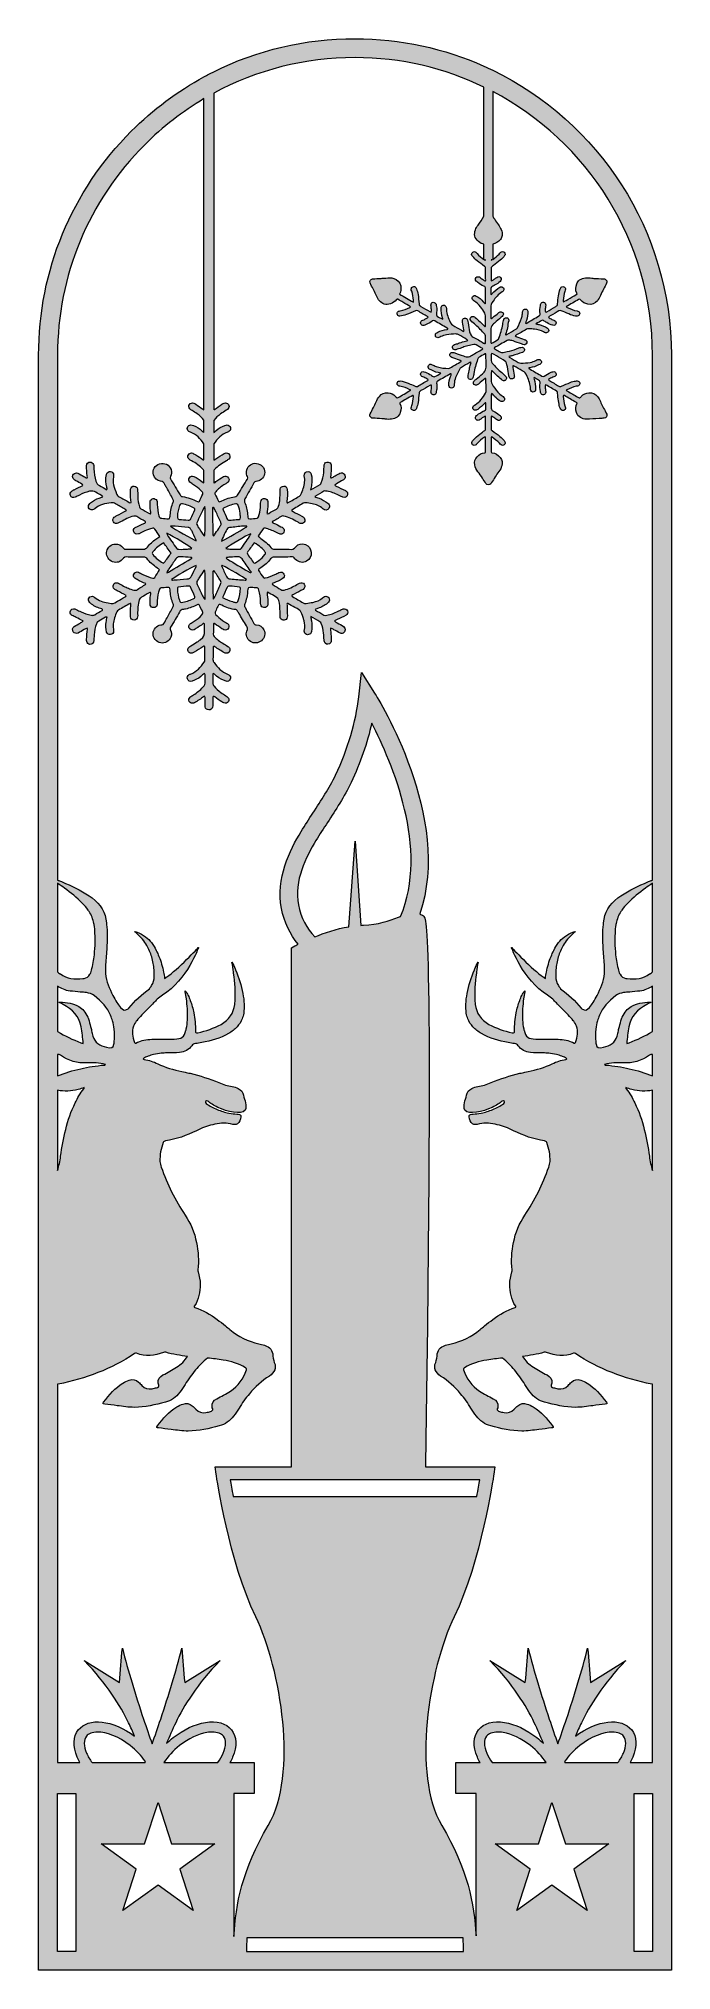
# Model space of a CAD drawing. Header units: centimetres. Extents: x 3.9 to 10, y -19.3 to -0.7.
import ezdxf

# ---------------------------------------------------------------- set-up
doc = ezdxf.new("R2010")
doc.units = ezdxf.units.CM
doc.header["$MEASUREMENT"] = 0
doc.layers.add('Layer 1', color=7, linetype='Continuous')

msp = doc.modelspace()

# ---------------------------------------------------------------- hatches: boundary and pattern name
at = {"layer": 'Layer 1', "true_color": 0x71291b}
h = msp.add_hatch(color=26, dxfattribs=at)
h.dxf.hatch_style = 2
edge = h.paths.add_edge_path()
edge.add_spline(control_points=[(8.317, -0.971), (8.289, -0.957), (8.261, -0.944), (8.233, -0.932), (7.852, -0.761), (7.429, -0.666), (6.985, -0.666), (6.503, -0.666), (6.038, -0.776), (5.619, -0.986), (5.587, -1.001), (5.555, -1.018), (5.524, -1.035), (5.268, -1.174), (5.032, -1.351), (4.82, -1.562), (4.242, -2.14), (3.924, -2.909), (3.924, -3.727), (3.924, -3.727), (3.924, -9.437), (3.924, -9.437), (3.924, -9.437), (3.924, -9.688), (3.924, -9.688), (3.924, -9.688), (3.924, -10.133), (3.924, -10.133), (3.924, -10.133), (3.924, -10.268), (3.924, -10.268), (3.924, -10.268), (3.924, -10.329), (3.924, -10.329), (3.924, -10.329), (3.924, -10.518), (3.924, -10.518), (3.924, -10.518), (3.924, -11.969), (3.924, -11.969), (3.924, -11.969), (3.924, -13.714), (3.924, -13.714), (3.924, -13.714), (3.924, -19.349), (3.924, -19.349), (3.924, -19.349), (10.046, -19.349), (10.046, -19.349), (10.046, -19.349), (10.046, -13.714), (10.046, -13.714), (10.046, -13.714), (10.046, -11.969), (10.046, -11.969), (10.046, -11.969), (10.046, -10.518), (10.046, -10.518), (10.046, -10.518), (10.046, -10.329), (10.046, -10.329), (10.046, -10.329), (10.046, -10.268), (10.046, -10.268), (10.046, -10.268), (10.046, -10.133), (10.046, -10.133), (10.046, -10.133), (10.046, -9.688), (10.046, -9.688), (10.046, -9.688), (10.046, -9.437), (10.046, -9.437), (10.046, -9.437), (10.046, -3.727), (10.046, -3.727), (10.046, -2.516), (9.339, -1.467), (8.317, -0.971)], knot_values=[0, 0, 0, 0, 1, 1, 1, 2, 2, 2, 3, 3, 3, 4, 4, 4, 5, 5, 5, 6, 6, 6, 7, 7, 7, 8, 8, 8, 9, 9, 9, 10, 10, 10, 11, 11, 11, 12, 12, 12, 13, 13, 13, 14, 14, 14, 15, 15, 15, 16, 16, 16, 17, 17, 17, 18, 18, 18, 19, 19, 19, 20, 20, 20, 21, 21, 21, 22, 22, 22, 23, 23, 23, 24, 24, 24, 25, 25, 25, 26, 26, 26, 26], degree=3, periodic=1)
edge = h.paths.add_edge_path()
edge.add_spline(control_points=[(9.863, -9.692), (9.856, -9.698), (9.85, -9.703), (9.844, -9.707), (9.841, -9.709), (9.839, -9.711), (9.836, -9.712), (9.773, -9.757), (9.698, -9.767), (9.617, -9.757), (9.614, -9.757), (9.611, -9.756), (9.607, -9.756), (9.581, -9.752), (9.561, -9.738), (9.549, -9.715), (9.546, -9.711), (9.544, -9.706), (9.542, -9.701), (9.539, -9.692), (9.537, -9.684), (9.535, -9.676), (9.52, -9.628), (9.513, -9.577), (9.507, -9.527), (9.498, -9.447), (9.496, -9.368), (9.503, -9.288), (9.503, -9.279), (9.504, -9.269), (9.505, -9.26), (9.506, -9.248), (9.509, -9.237), (9.511, -9.225), (9.519, -9.182), (9.535, -9.143), (9.558, -9.107), (9.561, -9.102), (9.563, -9.098), (9.566, -9.094), (9.583, -9.07), (9.602, -9.048), (9.624, -9.026), (9.677, -8.974), (9.735, -8.927), (9.795, -8.883), (9.817, -8.867), (9.84, -8.851), (9.863, -8.835), (9.863, -8.835), (9.863, -9.692), (9.863, -9.692)], knot_values=[0, 0, 0, 0, 1, 1, 1, 2, 2, 2, 3, 3, 3, 4, 4, 4, 5, 5, 5, 6, 6, 6, 7, 7, 7, 8, 8, 8, 9, 9, 9, 10, 10, 10, 11, 11, 11, 12, 12, 12, 13, 13, 13, 14, 14, 14, 15, 15, 15, 16, 16, 16, 17, 17, 17, 17], degree=3, periodic=1)
edge = h.paths.add_edge_path()
edge.add_spline(control_points=[(9.863, -10.269), (9.791, -10.312), (9.715, -10.348), (9.637, -10.377), (9.63, -10.38), (9.624, -10.382), (9.615, -10.385), (9.618, -10.329), (9.626, -10.277), (9.635, -10.224), (9.653, -10.119), (9.721, -10.056), (9.807, -10.008), (9.818, -10.002), (9.829, -9.996), (9.84, -9.99), (9.844, -9.988), (9.848, -9.986), (9.851, -9.984), (9.848, -9.984), (9.844, -9.984), (9.841, -9.984), (9.77, -9.985), (9.708, -9.997), (9.658, -10.027), (9.621, -10.05), (9.591, -10.083), (9.571, -10.129), (9.566, -10.141), (9.561, -10.153), (9.558, -10.167), (9.551, -10.191), (9.545, -10.215), (9.539, -10.239), (9.535, -10.254), (9.531, -10.27), (9.528, -10.286), (9.528, -10.287), (9.528, -10.288), (9.528, -10.289), (9.526, -10.298), (9.524, -10.305), (9.522, -10.313), (9.502, -10.375), (9.452, -10.406), (9.389, -10.421), (9.344, -10.433), (9.325, -10.427), (9.318, -10.39), (9.316, -10.384), (9.315, -10.378), (9.315, -10.37), (9.311, -10.327), (9.311, -10.285), (9.316, -10.245), (9.319, -10.218), (9.323, -10.192), (9.331, -10.167), (9.336, -10.148), (9.343, -10.13), (9.35, -10.112), (9.382, -10.04), (9.434, -9.976), (9.508, -9.922), (9.531, -9.905), (9.557, -9.897), (9.583, -9.893), (9.603, -9.89), (9.623, -9.889), (9.643, -9.887), (9.676, -9.884), (9.709, -9.88), (9.742, -9.877), (9.787, -9.871), (9.827, -9.855), (9.863, -9.829), (9.863, -9.829), (9.863, -10.269), (9.863, -10.269)], knot_values=[0, 0, 0, 0, 1, 1, 1, 2, 2, 2, 3, 3, 3, 4, 4, 4, 5, 5, 5, 6, 6, 6, 7, 7, 7, 8, 8, 8, 9, 9, 9, 10, 10, 10, 11, 11, 11, 12, 12, 12, 13, 13, 13, 14, 14, 14, 15, 15, 15, 16, 16, 16, 17, 17, 17, 18, 18, 18, 19, 19, 19, 20, 20, 20, 21, 21, 21, 22, 22, 22, 23, 23, 23, 24, 24, 24, 25, 25, 25, 26, 26, 26, 26], degree=3, periodic=1)
edge = h.paths.add_edge_path()
edge.add_spline(control_points=[(9.863, -11.612), (9.849, -11.568), (9.84, -11.523), (9.833, -11.476), (9.822, -11.388), (9.805, -11.302), (9.784, -11.216), (9.762, -11.127), (9.733, -11.041), (9.692, -10.96), (9.669, -10.912), (9.646, -10.865), (9.61, -10.824), (9.608, -10.821), (9.604, -10.818), (9.605, -10.811), (9.625, -10.817), (9.643, -10.825), (9.663, -10.83), (9.731, -10.846), (9.797, -10.851), (9.863, -10.837), (9.863, -10.837), (9.863, -11.612), (9.863, -11.612)], knot_values=[0, 0, 0, 0, 1, 1, 1, 2, 2, 2, 3, 3, 3, 4, 4, 4, 5, 5, 5, 6, 6, 6, 7, 7, 7, 8, 8, 8, 8], degree=3, periodic=1)
edge = h.paths.add_edge_path()
edge.add_spline(control_points=[(9.863, -10.698), (9.791, -10.667), (9.716, -10.646), (9.639, -10.629), (9.565, -10.612), (9.489, -10.6), (9.413, -10.593), (9.409, -10.593), (9.404, -10.594), (9.4, -10.588), (9.43, -10.579), (9.459, -10.573), (9.49, -10.572), (9.52, -10.571), (9.55, -10.57), (9.58, -10.572), (9.673, -10.579), (9.757, -10.551), (9.834, -10.499), (9.844, -10.493), (9.852, -10.49), (9.863, -10.491), (9.863, -10.491), (9.863, -10.698), (9.863, -10.698)], knot_values=[0, 0, 0, 0, 1, 1, 1, 2, 2, 2, 3, 3, 3, 4, 4, 4, 5, 5, 5, 6, 6, 6, 7, 7, 7, 8, 8, 8, 8], degree=3, periodic=1)
edge = h.paths.add_edge_path()
edge.add_spline(control_points=[(8.313, -2.804), (8.312, -2.805), (8.311, -2.805), (8.311, -2.806), (8.307, -2.809), (8.304, -2.808), (8.302, -2.804), (8.302, -2.804), (8.313, -2.804), (8.313, -2.804)], knot_values=[0, 0, 0, 0, 1, 1, 1, 2, 2, 2, 3, 3, 3, 3], degree=3, periodic=1)
edge = h.paths.add_edge_path()
edge.add_spline(control_points=[(8.248, -2.804), (8.248, -2.806), (8.247, -2.807), (8.245, -2.807), (8.243, -2.808), (8.24, -2.806), (8.238, -2.805), (8.238, -2.805), (8.237, -2.805), (8.237, -2.804), (8.237, -2.804), (8.248, -2.804), (8.248, -2.804)], knot_values=[0, 0, 0, 0, 1, 1, 1, 2, 2, 2, 3, 3, 3, 4, 4, 4, 4], degree=3, periodic=1)
edge = h.paths.add_edge_path()
edge.add_spline(control_points=[(5.612, -5.198), (5.614, -5.198), (5.617, -5.2), (5.618, -5.201), (5.625, -5.213), (5.632, -5.226), (5.638, -5.238), (5.654, -5.273), (5.67, -5.309), (5.686, -5.343), (5.69, -5.353), (5.691, -5.361), (5.686, -5.37), (5.679, -5.381), (5.674, -5.392), (5.667, -5.403), (5.653, -5.424), (5.64, -5.444), (5.626, -5.464), (5.623, -5.468), (5.621, -5.473), (5.617, -5.473), (5.611, -5.472), (5.611, -5.468), (5.611, -5.465), (5.607, -5.378), (5.607, -5.292), (5.607, -5.205), (5.607, -5.202), (5.608, -5.198), (5.612, -5.198)], knot_values=[0, 0, 0, 0, 1, 1, 1, 2, 2, 2, 3, 3, 3, 4, 4, 4, 5, 5, 5, 6, 6, 6, 7, 7, 7, 8, 8, 8, 9, 9, 9, 10, 10, 10, 10], degree=3, periodic=1)
edge = h.paths.add_edge_path()
edge.add_spline(control_points=[(5.685, -5.943), (5.666, -5.981), (5.649, -6.02), (5.632, -6.058), (5.627, -6.068), (5.62, -6.078), (5.614, -6.088), (5.606, -5.997), (5.607, -5.909), (5.611, -5.82), (5.611, -5.817), (5.611, -5.813), (5.615, -5.812), (5.617, -5.812), (5.618, -5.811), (5.619, -5.811), (5.642, -5.842), (5.663, -5.874), (5.683, -5.907), (5.69, -5.919), (5.691, -5.93), (5.685, -5.943)], knot_values=[0, 0, 0, 0, 1, 1, 1, 2, 2, 2, 3, 3, 3, 4, 4, 4, 5, 5, 5, 6, 6, 6, 7, 7, 7, 7], degree=3, periodic=1)
edge = h.paths.add_edge_path()
edge.add_spline(control_points=[(5.532, -5.19), (5.538, -5.236), (5.536, -5.435), (5.531, -5.472), (5.527, -5.475), (5.524, -5.473), (5.522, -5.47), (5.503, -5.442), (5.484, -5.414), (5.465, -5.386), (5.461, -5.379), (5.459, -5.371), (5.455, -5.364), (5.453, -5.36), (5.452, -5.355), (5.454, -5.35), (5.478, -5.299), (5.499, -5.246), (5.532, -5.19)], knot_values=[0, 0, 0, 0, 1, 1, 1, 2, 2, 2, 3, 3, 3, 4, 4, 4, 5, 5, 5, 6, 6, 6, 6], degree=3, periodic=1)
edge = h.paths.add_edge_path()
edge.add_spline(control_points=[(5.536, -6.073), (5.536, -6.078), (5.535, -6.082), (5.534, -6.091), (5.521, -6.078), (5.516, -6.066), (5.51, -6.055), (5.493, -6.018), (5.476, -5.98), (5.459, -5.944), (5.452, -5.93), (5.453, -5.919), (5.46, -5.908), (5.467, -5.897), (5.473, -5.886), (5.48, -5.875), (5.495, -5.854), (5.509, -5.833), (5.523, -5.811), (5.524, -5.81), (5.527, -5.81), (5.529, -5.81), (5.532, -5.81), (5.533, -5.812), (5.533, -5.815), (5.534, -5.85), (5.535, -5.885), (5.536, -5.919), (5.536, -5.971), (5.536, -6.022), (5.536, -6.073)], knot_values=[0, 0, 0, 0, 1, 1, 1, 2, 2, 2, 3, 3, 3, 4, 4, 4, 5, 5, 5, 6, 6, 6, 7, 7, 7, 8, 8, 8, 9, 9, 9, 10, 10, 10, 10], degree=3, periodic=1)
edge = h.paths.add_edge_path()
edge.add_spline(control_points=[(4.107, -10.837), (4.173, -10.851), (4.239, -10.846), (4.307, -10.83), (4.327, -10.825), (4.345, -10.817), (4.365, -10.811), (4.366, -10.818), (4.362, -10.821), (4.36, -10.824), (4.324, -10.865), (4.301, -10.912), (4.278, -10.96), (4.237, -11.041), (4.208, -11.127), (4.186, -11.216), (4.165, -11.302), (4.148, -11.388), (4.137, -11.476), (4.13, -11.523), (4.121, -11.568), (4.107, -11.612), (4.107, -11.612), (4.107, -10.837), (4.107, -10.837)], knot_values=[0, 0, 0, 0, 1, 1, 1, 2, 2, 2, 3, 3, 3, 4, 4, 4, 5, 5, 5, 6, 6, 6, 7, 7, 7, 8, 8, 8, 8], degree=3, periodic=1)
edge = h.paths.add_edge_path()
edge.add_spline(control_points=[(4.331, -10.629), (4.254, -10.646), (4.179, -10.667), (4.107, -10.698), (4.107, -10.698), (4.107, -10.491), (4.107, -10.491), (4.118, -10.49), (4.126, -10.493), (4.136, -10.499), (4.213, -10.551), (4.297, -10.579), (4.39, -10.572), (4.42, -10.57), (4.45, -10.571), (4.48, -10.572), (4.511, -10.573), (4.54, -10.579), (4.57, -10.588), (4.566, -10.594), (4.561, -10.593), (4.557, -10.593), (4.481, -10.6), (4.405, -10.612), (4.331, -10.629)], knot_values=[0, 0, 0, 0, 1, 1, 1, 2, 2, 2, 3, 3, 3, 4, 4, 4, 5, 5, 5, 6, 6, 6, 7, 7, 7, 8, 8, 8, 8], degree=3, periodic=1)
edge = h.paths.add_edge_path()
edge.add_spline(control_points=[(4.448, -10.313), (4.446, -10.305), (4.444, -10.298), (4.442, -10.289), (4.442, -10.288), (4.442, -10.287), (4.442, -10.286), (4.439, -10.27), (4.435, -10.254), (4.431, -10.239), (4.425, -10.215), (4.419, -10.191), (4.412, -10.167), (4.409, -10.153), (4.404, -10.141), (4.399, -10.129), (4.379, -10.083), (4.349, -10.05), (4.312, -10.027), (4.262, -9.997), (4.2, -9.985), (4.129, -9.984), (4.126, -9.984), (4.122, -9.984), (4.119, -9.984), (4.122, -9.986), (4.126, -9.988), (4.13, -9.99), (4.141, -9.996), (4.152, -10.002), (4.163, -10.008), (4.249, -10.056), (4.317, -10.119), (4.335, -10.224), (4.344, -10.277), (4.352, -10.329), (4.355, -10.385), (4.346, -10.382), (4.34, -10.38), (4.333, -10.377), (4.255, -10.348), (4.179, -10.312), (4.107, -10.269), (4.107, -10.269), (4.107, -9.829), (4.107, -9.829), (4.143, -9.855), (4.183, -9.871), (4.228, -9.877), (4.261, -9.88), (4.294, -9.884), (4.327, -9.887), (4.347, -9.889), (4.367, -9.89), (4.387, -9.893), (4.413, -9.897), (4.439, -9.905), (4.462, -9.922), (4.536, -9.976), (4.588, -10.04), (4.62, -10.112), (4.627, -10.13), (4.634, -10.148), (4.639, -10.167), (4.647, -10.192), (4.651, -10.218), (4.654, -10.245), (4.659, -10.285), (4.659, -10.327), (4.655, -10.37), (4.655, -10.378), (4.654, -10.384), (4.652, -10.39), (4.645, -10.427), (4.626, -10.433), (4.581, -10.421), (4.518, -10.406), (4.468, -10.375), (4.448, -10.313)], knot_values=[0, 0, 0, 0, 1, 1, 1, 2, 2, 2, 3, 3, 3, 4, 4, 4, 5, 5, 5, 6, 6, 6, 7, 7, 7, 8, 8, 8, 9, 9, 9, 10, 10, 10, 11, 11, 11, 12, 12, 12, 13, 13, 13, 14, 14, 14, 15, 15, 15, 16, 16, 16, 17, 17, 17, 18, 18, 18, 19, 19, 19, 20, 20, 20, 21, 21, 21, 22, 22, 22, 23, 23, 23, 24, 24, 24, 25, 25, 25, 26, 26, 26, 26], degree=3, periodic=1)
edge = h.paths.add_edge_path()
edge.add_spline(control_points=[(4.463, -9.527), (4.457, -9.577), (4.45, -9.628), (4.435, -9.676), (4.433, -9.684), (4.431, -9.692), (4.428, -9.701), (4.426, -9.706), (4.424, -9.711), (4.421, -9.715), (4.409, -9.738), (4.389, -9.752), (4.363, -9.756), (4.359, -9.756), (4.356, -9.757), (4.353, -9.757), (4.272, -9.767), (4.197, -9.757), (4.134, -9.712), (4.131, -9.711), (4.129, -9.709), (4.126, -9.707), (4.12, -9.703), (4.114, -9.698), (4.107, -9.692), (4.107, -9.692), (4.107, -8.835), (4.107, -8.835), (4.13, -8.851), (4.153, -8.867), (4.175, -8.883), (4.235, -8.927), (4.293, -8.974), (4.346, -9.026), (4.368, -9.048), (4.387, -9.07), (4.404, -9.094), (4.407, -9.098), (4.409, -9.102), (4.412, -9.107), (4.435, -9.143), (4.451, -9.182), (4.459, -9.225), (4.461, -9.237), (4.464, -9.248), (4.465, -9.26), (4.466, -9.269), (4.467, -9.279), (4.467, -9.288), (4.474, -9.368), (4.472, -9.447), (4.463, -9.527)], knot_values=[0, 0, 0, 0, 1, 1, 1, 2, 2, 2, 3, 3, 3, 4, 4, 4, 5, 5, 5, 6, 6, 6, 7, 7, 7, 8, 8, 8, 9, 9, 9, 10, 10, 10, 11, 11, 11, 12, 12, 12, 13, 13, 13, 14, 14, 14, 15, 15, 15, 16, 16, 16, 17, 17, 17, 17], degree=3, periodic=1)
h.paths.add_polyline_path([(4.284, -19.166), (4.107, -19.166), (4.107, -17.638), (4.284, -17.638)])
edge = h.paths.add_edge_path()
edge.add_spline(control_points=[(4.388, -17.248), (4.359, -17.18), (4.358, -17.12), (4.386, -17.085), (4.406, -17.059), (4.445, -17.045), (4.494, -17.045), (4.579, -17.045), (4.696, -17.086), (4.81, -17.176), (4.869, -17.221), (4.918, -17.273), (4.954, -17.327), (4.955, -17.329), (4.956, -17.331), (4.957, -17.333), (4.956, -17.335), (4.955, -17.337), (4.954, -17.339), (4.954, -17.339), (4.441, -17.339), (4.441, -17.339), (4.419, -17.31), (4.401, -17.279), (4.388, -17.248)], knot_values=[0, 0, 0, 0, 1, 1, 1, 2, 2, 2, 3, 3, 3, 4, 4, 4, 5, 5, 5, 6, 6, 6, 7, 7, 7, 8, 8, 8, 8], degree=3, periodic=1)
h.paths.add_polyline_path([(5.419, -18.772), (5.079, -18.525), (4.739, -18.772), (4.869, -18.372), (4.529, -18.125), (4.949, -18.125), (5.079, -17.725), (5.209, -18.125), (5.629, -18.125), (5.289, -18.372)])
edge = h.paths.add_edge_path()
edge.add_spline(control_points=[(5.71, -17.248), (5.697, -17.279), (5.679, -17.31), (5.658, -17.339), (5.658, -17.339), (5.136, -17.339), (5.136, -17.339), (5.173, -17.281), (5.225, -17.225), (5.288, -17.176), (5.374, -17.108), (5.468, -17.063), (5.553, -17.049), (5.571, -17.046), (5.589, -17.045), (5.605, -17.045), (5.654, -17.045), (5.692, -17.059), (5.713, -17.085), (5.74, -17.12), (5.739, -17.18), (5.71, -17.248)], knot_values=[0, 0, 0, 0, 1, 1, 1, 2, 2, 2, 3, 3, 3, 4, 4, 4, 5, 5, 5, 6, 6, 6, 7, 7, 7, 7], degree=3, periodic=1)
edge = h.paths.add_edge_path()
edge.add_spline(control_points=[(5.936, -19.166), (5.936, -19.122), (5.937, -19.078), (5.939, -19.034), (5.939, -19.034), (8.031, -19.034), (8.031, -19.034), (8.033, -19.078), (8.034, -19.122), (8.035, -19.166), (8.035, -19.166), (5.936, -19.166), (5.936, -19.166)], knot_values=[0, 0, 0, 0, 1, 1, 1, 2, 2, 2, 3, 3, 3, 4, 4, 4, 4], degree=3, periodic=1)
edge = h.paths.add_edge_path()
edge.add_spline(control_points=[(8.26, -17.248), (8.231, -17.18), (8.23, -17.12), (8.257, -17.085), (8.278, -17.059), (8.316, -17.045), (8.365, -17.045), (8.381, -17.045), (8.399, -17.046), (8.417, -17.049), (8.502, -17.063), (8.596, -17.108), (8.682, -17.176), (8.745, -17.225), (8.797, -17.281), (8.834, -17.339), (8.834, -17.339), (8.312, -17.339), (8.312, -17.339), (8.291, -17.31), (8.273, -17.279), (8.26, -17.248)], knot_values=[0, 0, 0, 0, 1, 1, 1, 2, 2, 2, 3, 3, 3, 4, 4, 4, 5, 5, 5, 6, 6, 6, 7, 7, 7, 7], degree=3, periodic=1)
h.paths.add_polyline_path([(9.231, -18.772), (8.891, -18.525), (8.551, -18.772), (8.681, -18.372), (8.341, -18.125), (8.761, -18.125), (8.891, -17.725), (9.021, -18.125), (9.441, -18.125), (9.101, -18.372)])
edge = h.paths.add_edge_path()
edge.add_spline(control_points=[(9.582, -17.248), (9.569, -17.279), (9.551, -17.31), (9.529, -17.339), (9.529, -17.339), (9.016, -17.339), (9.016, -17.339), (9.015, -17.337), (9.014, -17.335), (9.013, -17.333), (9.014, -17.331), (9.015, -17.329), (9.016, -17.327), (9.052, -17.273), (9.101, -17.221), (9.16, -17.176), (9.274, -17.086), (9.391, -17.045), (9.476, -17.045), (9.525, -17.045), (9.564, -17.059), (9.584, -17.085), (9.612, -17.12), (9.611, -17.18), (9.582, -17.248)], knot_values=[0, 0, 0, 0, 1, 1, 1, 2, 2, 2, 3, 3, 3, 4, 4, 4, 5, 5, 5, 6, 6, 6, 7, 7, 7, 8, 8, 8, 8], degree=3, periodic=1)
h.paths.add_polyline_path([(9.863, -19.166), (9.686, -19.166), (9.686, -17.638), (9.863, -17.638)])
edge = h.paths.add_edge_path()
edge.add_spline(control_points=[(9.863, -17.339), (9.863, -17.339), (9.647, -17.339), (9.647, -17.339), (9.656, -17.322), (9.665, -17.305), (9.673, -17.287), (9.717, -17.183), (9.714, -17.089), (9.662, -17.024), (9.565, -16.9), (9.328, -16.927), (9.117, -17.084), (9.136, -17.04), (9.155, -16.997), (9.176, -16.954), (9.255, -16.792), (9.384, -16.579), (9.605, -16.354), (9.605, -16.354), (9.263, -16.564), (9.263, -16.564), (9.254, -16.454), (9.245, -16.344), (9.236, -16.234), (9.179, -16.452), (9.111, -16.682), (9.031, -16.92), (9.003, -17.001), (8.976, -17.08), (8.948, -17.158), (8.92, -17.08), (8.892, -17.001), (8.865, -16.92), (8.785, -16.682), (8.717, -16.452), (8.66, -16.234), (8.65, -16.344), (8.642, -16.454), (8.633, -16.564), (8.633, -16.564), (8.29, -16.354), (8.29, -16.354), (8.512, -16.579), (8.641, -16.792), (8.72, -16.954), (8.752, -17.02), (8.781, -17.089), (8.808, -17.154), (8.787, -17.135), (8.766, -17.116), (8.743, -17.098), (8.645, -17.02), (8.534, -16.968), (8.433, -16.952), (8.321, -16.933), (8.231, -16.959), (8.18, -17.024), (8.128, -17.089), (8.125, -17.183), (8.169, -17.287), (8.177, -17.305), (8.185, -17.322), (8.195, -17.339), (8.195, -17.339), (7.961, -17.339), (7.961, -17.339), (7.961, -17.339), (7.961, -17.638), (7.961, -17.638), (7.961, -17.638), (8.156, -17.638), (8.156, -17.638), (8.156, -17.638), (8.156, -19.015), (8.156, -19.015), (8.14, -18.706), (8.076, -18.375), (7.824, -17.947), (7.534, -17.454), (7.699, -16.44), (7.945, -15.93), (8.205, -15.391), (8.323, -14.585), (8.328, -14.551), (8.328, -14.551), (8.339, -14.479), (8.339, -14.479), (8.339, -14.479), (7.668, -14.479), (7.668, -14.479), (7.668, -14.479), (7.668, -14.458), (7.668, -14.458), (7.744, -9.234), (7.675, -9.176), (7.647, -9.151), (7.635, -9.141), (7.623, -9.137), (7.611, -9.132), (7.932, -8.203), (7.207, -7.047), (7.175, -6.997), (7.175, -6.997), (7.047, -6.797), (7.047, -6.797), (7.047, -6.797), (7.021, -7.032), (7.021, -7.032), (6.994, -7.273), (6.917, -7.534), (6.797, -7.788), (6.735, -7.916), (6.659, -8.032), (6.578, -8.156), (6.54, -8.214), (6.502, -8.274), (6.464, -8.334), (6.355, -8.515), (6.216, -8.789), (6.273, -9.078), (6.3, -9.21), (6.357, -9.329), (6.435, -9.425), (6.418, -9.434), (6.406, -9.44), (6.403, -9.441), (6.403, -9.441), (6.371, -9.459), (6.371, -9.459), (6.371, -9.459), (6.371, -14.479), (6.371, -14.479), (6.371, -14.479), (5.631, -14.479), (5.631, -14.479), (5.631, -14.479), (5.642, -14.551), (5.642, -14.551), (5.647, -14.585), (5.765, -15.391), (6.025, -15.93), (6.27, -16.44), (6.436, -17.455), (6.146, -17.947), (5.893, -18.377), (5.83, -18.709), (5.814, -19.021), (5.814, -19.021), (5.814, -17.638), (5.814, -17.638), (5.814, -17.638), (6.009, -17.638), (6.009, -17.638), (6.009, -17.638), (6.009, -17.339), (6.009, -17.339), (6.009, -17.339), (5.775, -17.339), (5.775, -17.339), (5.785, -17.322), (5.793, -17.305), (5.801, -17.287), (5.845, -17.183), (5.842, -17.089), (5.79, -17.024), (5.739, -16.959), (5.649, -16.933), (5.537, -16.952), (5.436, -16.968), (5.325, -17.02), (5.227, -17.098), (5.204, -17.116), (5.183, -17.135), (5.162, -17.154), (5.189, -17.089), (5.218, -17.02), (5.25, -16.954), (5.329, -16.792), (5.458, -16.579), (5.68, -16.354), (5.68, -16.354), (5.337, -16.564), (5.337, -16.564), (5.328, -16.454), (5.32, -16.344), (5.31, -16.234), (5.253, -16.452), (5.185, -16.682), (5.105, -16.92), (5.078, -17.001), (5.05, -17.08), (5.022, -17.158), (4.994, -17.08), (4.967, -17.001), (4.939, -16.92), (4.859, -16.682), (4.791, -16.452), (4.734, -16.234), (4.725, -16.344), (4.716, -16.454), (4.707, -16.564), (4.707, -16.564), (4.365, -16.354), (4.365, -16.354), (4.586, -16.579), (4.715, -16.792), (4.794, -16.954), (4.815, -16.997), (4.834, -17.04), (4.853, -17.084), (4.642, -16.927), (4.405, -16.9), (4.308, -17.024), (4.256, -17.089), (4.253, -17.183), (4.297, -17.287), (4.305, -17.305), (4.314, -17.322), (4.323, -17.339), (4.323, -17.339), (4.107, -17.339), (4.107, -17.339), (4.107, -17.339), (4.107, -13.68), (4.107, -13.68), (4.11, -13.68), (4.111, -13.68), (4.114, -13.679), (4.378, -13.627), (4.627, -13.534), (4.852, -13.384), (4.859, -13.38), (4.864, -13.378), (4.871, -13.381), (4.959, -13.413), (5.045, -13.405), (5.131, -13.373), (5.139, -13.37), (5.147, -13.368), (5.156, -13.371), (5.225, -13.392), (5.294, -13.404), (5.365, -13.411), (5.338, -13.453), (5.303, -13.489), (5.258, -13.516), (5.215, -13.543), (5.172, -13.568), (5.127, -13.591), (5.094, -13.607), (5.077, -13.632), (5.081, -13.669), (5.082, -13.681), (5.096, -13.695), (5.083, -13.706), (5.073, -13.713), (5.058, -13.715), (5.045, -13.719), (5.037, -13.721), (5.029, -13.723), (5.021, -13.724), (4.983, -13.73), (4.951, -13.722), (4.924, -13.693), (4.913, -13.681), (4.902, -13.67), (4.89, -13.659), (4.863, -13.636), (4.834, -13.63), (4.8, -13.641), (4.779, -13.648), (4.759, -13.658), (4.74, -13.669), (4.663, -13.715), (4.606, -13.782), (4.553, -13.853), (4.542, -13.868), (4.543, -13.87), (4.563, -13.872), (4.603, -13.877), (4.643, -13.883), (4.684, -13.888), (4.739, -13.895), (4.795, -13.904), (4.851, -13.904), (4.953, -13.903), (5.052, -13.879), (5.15, -13.854), (5.208, -13.84), (5.254, -13.806), (5.289, -13.758), (5.307, -13.733), (5.325, -13.709), (5.341, -13.683), (5.372, -13.633), (5.405, -13.586), (5.442, -13.542), (5.477, -13.501), (5.516, -13.462), (5.558, -13.428), (5.609, -13.432), (5.659, -13.437), (5.709, -13.446), (5.785, -13.459), (5.858, -13.48), (5.924, -13.521), (5.932, -13.527), (5.939, -13.53), (5.934, -13.542), (5.904, -13.627), (5.857, -13.698), (5.779, -13.747), (5.736, -13.773), (5.693, -13.799), (5.648, -13.821), (5.616, -13.837), (5.598, -13.862), (5.602, -13.899), (5.603, -13.912), (5.617, -13.925), (5.604, -13.936), (5.594, -13.943), (5.58, -13.945), (5.567, -13.949), (5.559, -13.951), (5.551, -13.953), (5.543, -13.954), (5.505, -13.96), (5.472, -13.952), (5.445, -13.923), (5.435, -13.911), (5.423, -13.9), (5.411, -13.889), (5.385, -13.867), (5.355, -13.86), (5.322, -13.872), (5.301, -13.879), (5.28, -13.888), (5.261, -13.9), (5.184, -13.946), (5.127, -14.012), (5.074, -14.083), (5.063, -14.098), (5.065, -14.1), (5.084, -14.103), (5.124, -14.107), (5.164, -14.113), (5.205, -14.118), (5.261, -14.125), (5.316, -14.134), (5.372, -14.134), (5.474, -14.133), (5.573, -14.109), (5.671, -14.084), (5.729, -14.07), (5.775, -14.036), (5.81, -13.988), (5.829, -13.963), (5.847, -13.939), (5.863, -13.913), (5.893, -13.863), (5.926, -13.816), (5.964, -13.773), (6.019, -13.707), (6.083, -13.649), (6.157, -13.601), (6.181, -13.586), (6.198, -13.565), (6.208, -13.54), (6.209, -13.537), (6.21, -13.533), (6.211, -13.53), (6.211, -13.53), (6.211, -13.488), (6.211, -13.488), (6.202, -13.462), (6.193, -13.437), (6.191, -13.409), (6.187, -13.348), (6.167, -13.323), (6.108, -13.304), (6.091, -13.299), (6.073, -13.293), (6.055, -13.289), (5.952, -13.263), (5.856, -13.223), (5.775, -13.151), (5.761, -13.139), (5.746, -13.128), (5.732, -13.116), (5.705, -13.095), (5.679, -13.073), (5.652, -13.054), (5.586, -13.005), (5.515, -12.963), (5.435, -12.939), (5.422, -12.934), (5.429, -12.928), (5.433, -12.922), (5.474, -12.859), (5.487, -12.788), (5.487, -12.714), (5.487, -12.674), (5.479, -12.633), (5.467, -12.594), (5.465, -12.587), (5.465, -12.581), (5.465, -12.573), (5.477, -12.485), (5.468, -12.397), (5.451, -12.31), (5.433, -12.214), (5.395, -12.127), (5.342, -12.046), (5.246, -11.9), (5.166, -11.746), (5.111, -11.58), (5.105, -11.562), (5.098, -11.545), (5.098, -11.526), (5.096, -11.463), (5.107, -11.403), (5.13, -11.343), (5.134, -11.332), (5.141, -11.328), (5.152, -11.326), (5.257, -11.311), (5.355, -11.275), (5.45, -11.229), (5.502, -11.204), (5.553, -11.18), (5.609, -11.17), (5.666, -11.16), (5.722, -11.147), (5.781, -11.163), (5.811, -11.171), (5.833, -11.172), (5.848, -11.162), (5.868, -11.15), (5.879, -11.118), (5.88, -11.094), (5.881, -11.088), (5.881, -11.084), (5.88, -11.082), (5.871, -11.059), (5.822, -11.073), (5.764, -11.059), (5.726, -11.05), (5.688, -11.038), (5.651, -11.023), (5.614, -11.007), (5.578, -10.99), (5.544, -10.966), (5.538, -10.961), (5.536, -10.953), (5.54, -10.946), (5.545, -10.94), (5.554, -10.938), (5.56, -10.942), (5.561, -10.943), (5.561, -10.943), (5.561, -10.943), (5.561, -10.943), (5.562, -10.944), (5.562, -10.944), (5.583, -10.96), (5.616, -10.983), (5.659, -11.003), (5.748, -11.045), (5.888, -11.078), (5.921, -11.03), (5.933, -11.012), (5.93, -10.985), (5.926, -10.958), (5.923, -10.933), (5.91, -10.911), (5.906, -10.886), (5.9, -10.856), (5.884, -10.834), (5.856, -10.82), (5.837, -10.811), (5.817, -10.804), (5.796, -10.801), (5.752, -10.795), (5.71, -10.781), (5.669, -10.763), (5.577, -10.726), (5.484, -10.696), (5.389, -10.673), (5.373, -10.669), (5.357, -10.666), (5.341, -10.662), (5.26, -10.646), (5.18, -10.627), (5.104, -10.593), (5.095, -10.589), (5.086, -10.585), (5.077, -10.581), (5.036, -10.56), (4.991, -10.547), (4.945, -10.538), (4.941, -10.537), (4.935, -10.539), (4.934, -10.533), (4.937, -10.527), (4.944, -10.525), (4.949, -10.522), (4.961, -10.517), (4.973, -10.511), (4.985, -10.507), (5.001, -10.501), (5.018, -10.495), (5.036, -10.491), (5.06, -10.486), (5.086, -10.482), (5.111, -10.479), (5.13, -10.477), (5.148, -10.476), (5.167, -10.476), (5.171, -10.476), (5.174, -10.475), (5.177, -10.475), (5.214, -10.474), (5.25, -10.475), (5.287, -10.472), (5.338, -10.469), (5.377, -10.446), (5.406, -10.406), (5.416, -10.393), (5.425, -10.386), (5.441, -10.385), (5.462, -10.383), (5.482, -10.38), (5.502, -10.376), (5.592, -10.36), (5.681, -10.335), (5.761, -10.288), (5.793, -10.27), (5.822, -10.249), (5.845, -10.223), (5.865, -10.2), (5.882, -10.175), (5.893, -10.145), (5.9, -10.128), (5.904, -10.111), (5.908, -10.092), (5.912, -10.062), (5.913, -10.033), (5.912, -10.004), (5.911, -9.969), (5.906, -9.935), (5.9, -9.901), (5.885, -9.823), (5.859, -9.747), (5.83, -9.673), (5.83, -9.67), (5.828, -9.666), (5.826, -9.662), (5.818, -9.64), (5.809, -9.618), (5.794, -9.598), (5.801, -9.63), (5.806, -9.662), (5.81, -9.695), (5.811, -9.698), (5.811, -9.702), (5.811, -9.705), (5.823, -9.796), (5.831, -9.887), (5.825, -9.979), (5.824, -9.989), (5.823, -9.997), (5.822, -10.006), (5.81, -10.091), (5.768, -10.156), (5.689, -10.2), (5.618, -10.239), (5.542, -10.263), (5.463, -10.281), (5.447, -10.284), (5.442, -10.281), (5.442, -10.263), (5.441, -10.204), (5.437, -10.145), (5.425, -10.088), (5.417, -10.048), (5.406, -10.008), (5.391, -9.969), (5.385, -9.952), (5.378, -9.936), (5.37, -9.919), (5.362, -9.905), (5.353, -9.89), (5.342, -9.875), (5.342, -9.881), (5.342, -9.884), (5.342, -9.886), (5.346, -9.908), (5.35, -9.93), (5.354, -9.952), (5.358, -9.985), (5.361, -10.017), (5.363, -10.049), (5.364, -10.058), (5.364, -10.066), (5.364, -10.074), (5.367, -10.13), (5.365, -10.186), (5.353, -10.242), (5.352, -10.244), (5.352, -10.246), (5.351, -10.249), (5.35, -10.252), (5.35, -10.254), (5.349, -10.257), (5.332, -10.324), (5.309, -10.341), (5.236, -10.342), (5.183, -10.344), (5.129, -10.342), (5.075, -10.342), (5.025, -10.343), (4.974, -10.345), (4.925, -10.357), (4.904, -10.363), (4.884, -10.37), (4.865, -10.38), (4.858, -10.383), (4.854, -10.383), (4.852, -10.375), (4.833, -10.321), (4.823, -10.268), (4.842, -10.217), (4.848, -10.201), (4.856, -10.186), (4.868, -10.17), (4.87, -10.168), (4.871, -10.166), (4.873, -10.164), (4.888, -10.145), (4.905, -10.127), (4.922, -10.109), (4.946, -10.085), (4.97, -10.062), (4.993, -10.038), (5.008, -10.023), (5.023, -10.008), (5.036, -9.993), (5.048, -9.981), (5.06, -9.968), (5.071, -9.955), (5.087, -9.942), (5.104, -9.93), (5.123, -9.918), (5.36, -9.768), (5.471, -9.455), (5.471, -9.455), (5.471, -9.455), (5.266, -9.674), (5.163, -9.741), (5.157, -9.745), (5.15, -9.75), (5.142, -9.755), (5.142, -9.755), (5.142, -9.752), (5.142, -9.752), (5.14, -9.733), (5.137, -9.714), (5.133, -9.695), (5.123, -9.643), (5.108, -9.592), (5.088, -9.543), (5.08, -9.524), (5.072, -9.504), (5.062, -9.484), (5.049, -9.457), (5.034, -9.432), (5.016, -9.409), (5, -9.388), (4.98, -9.369), (4.957, -9.353), (4.933, -9.335), (4.907, -9.32), (4.879, -9.309), (4.871, -9.306), (4.863, -9.304), (4.855, -9.301), (4.857, -9.305), (4.86, -9.308), (4.863, -9.311), (4.9, -9.344), (4.936, -9.38), (4.962, -9.422), (4.984, -9.458), (5.001, -9.495), (5.014, -9.533), (5.027, -9.573), (5.036, -9.614), (5.04, -9.657), (5.042, -9.676), (5.043, -9.695), (5.043, -9.715), (5.043, -9.721), (5.043, -9.728), (5.043, -9.734), (5.042, -9.766), (5.035, -9.798), (5.017, -9.825), (5.011, -9.836), (5.003, -9.845), (4.996, -9.855), (4.926, -9.908), (4.851, -9.973), (4.797, -10.043), (4.794, -10.045), (4.792, -10.047), (4.789, -10.048), (4.756, -10.069), (4.743, -10.066), (4.717, -10.036), (4.704, -10.021), (4.692, -10.004), (4.681, -9.987), (4.667, -9.966), (4.655, -9.943), (4.643, -9.92), (4.609, -9.853), (4.577, -9.785), (4.571, -9.708), (4.571, -9.705), (4.571, -9.702), (4.571, -9.699), (4.568, -9.646), (4.575, -9.593), (4.579, -9.54), (4.583, -9.483), (4.586, -9.426), (4.587, -9.369), (4.587, -9.358), (4.587, -9.346), (4.587, -9.335), (4.587, -9.301), (4.586, -9.267), (4.582, -9.233), (4.582, -9.228), (4.581, -9.224), (4.581, -9.219), (4.569, -9.119), (4.527, -9.037), (4.443, -8.977), (4.362, -8.919), (4.275, -8.875), (4.185, -8.836), (4.168, -8.828), (4.151, -8.821), (4.134, -8.814), (4.125, -8.811), (4.116, -8.808), (4.107, -8.804), (4.107, -8.804), (4.107, -3.727), (4.107, -3.727), (4.107, -2.958), (4.407, -2.235), (4.95, -1.692), (5.124, -1.518), (5.317, -1.369), (5.524, -1.246), (5.524, -1.246), (5.524, -4.257), (5.524, -4.257), (5.519, -4.255), (5.515, -4.25), (5.511, -4.247), (5.488, -4.232), (5.466, -4.216), (5.444, -4.201), (5.438, -4.197), (5.432, -4.195), (5.426, -4.191), (5.411, -4.182), (5.391, -4.192), (5.383, -4.205), (5.375, -4.218), (5.377, -4.236), (5.388, -4.247), (5.394, -4.252), (5.401, -4.257), (5.408, -4.261), (5.424, -4.272), (5.441, -4.283), (5.458, -4.295), (5.483, -4.312), (5.504, -4.334), (5.524, -4.357), (5.524, -4.357), (5.524, -4.357), (5.524, -4.357), (5.524, -4.357), (5.524, -4.476), (5.524, -4.476), (5.517, -4.474), (5.512, -4.465), (5.507, -4.461), (5.482, -4.437), (5.453, -4.421), (5.421, -4.408), (5.413, -4.405), (5.406, -4.402), (5.397, -4.402), (5.381, -4.402), (5.368, -4.412), (5.363, -4.427), (5.359, -4.44), (5.365, -4.456), (5.377, -4.464), (5.382, -4.467), (5.387, -4.47), (5.393, -4.472), (5.451, -4.492), (5.488, -4.538), (5.524, -4.584), (5.524, -4.584), (5.524, -4.741), (5.524, -4.741), (5.522, -4.741), (5.52, -4.74), (5.517, -4.738), (5.493, -4.723), (5.47, -4.707), (5.446, -4.692), (5.436, -4.686), (5.426, -4.682), (5.416, -4.676), (5.401, -4.668), (5.381, -4.676), (5.373, -4.69), (5.364, -4.704), (5.366, -4.722), (5.38, -4.734), (5.387, -4.74), (5.396, -4.743), (5.404, -4.748), (5.444, -4.773), (5.484, -4.797), (5.516, -4.832), (5.52, -4.835), (5.522, -4.838), (5.524, -4.842), (5.524, -4.842), (5.524, -4.961), (5.524, -4.961), (5.524, -4.961), (5.523, -4.961), (5.523, -4.961), (5.516, -4.964), (5.511, -4.956), (5.505, -4.952), (5.48, -4.932), (5.454, -4.915), (5.426, -4.9), (5.411, -4.892), (5.392, -4.899), (5.383, -4.913), (5.375, -4.926), (5.376, -4.944), (5.388, -4.955), (5.393, -4.96), (5.399, -4.964), (5.405, -4.968), (5.417, -4.976), (5.43, -4.984), (5.443, -4.993), (5.467, -5.009), (5.489, -5.029), (5.508, -5.051), (5.513, -5.056), (5.517, -5.062), (5.513, -5.07), (5.502, -5.093), (5.49, -5.116), (5.479, -5.139), (5.475, -5.146), (5.469, -5.148), (5.461, -5.144), (5.415, -5.12), (5.367, -5.102), (5.316, -5.095), (5.304, -5.093), (5.297, -5.086), (5.292, -5.077), (5.261, -5.026), (5.23, -4.975), (5.199, -4.924), (5.194, -4.916), (5.195, -4.909), (5.199, -4.901), (5.211, -4.879), (5.213, -4.857), (5.205, -4.833), (5.19, -4.788), (5.142, -4.763), (5.095, -4.777), (5.049, -4.79), (5.022, -4.839), (5.035, -4.885), (5.045, -4.919), (5.069, -4.941), (5.104, -4.947), (5.125, -4.95), (5.138, -4.958), (5.145, -4.978), (5.15, -4.989), (5.158, -5), (5.164, -5.011), (5.184, -5.047), (5.204, -5.083), (5.224, -5.119), (5.229, -5.128), (5.231, -5.138), (5.226, -5.149), (5.209, -5.189), (5.2, -5.231), (5.197, -5.275), (5.197, -5.282), (5.196, -5.289), (5.195, -5.295), (5.193, -5.307), (5.191, -5.309), (5.179, -5.31), (5.158, -5.31), (5.138, -5.306), (5.116, -5.305), (5.099, -5.305), (5.092, -5.296), (5.088, -5.281), (5.078, -5.245), (5.073, -5.208), (5.072, -5.17), (5.072, -5.161), (5.072, -5.151), (5.07, -5.142), (5.067, -5.127), (5.057, -5.118), (5.042, -5.115), (5.028, -5.112), (5.017, -5.118), (5.008, -5.129), (5.003, -5.136), (5.002, -5.144), (5.002, -5.152), (5.002, -5.178), (5.001, -5.204), (5.006, -5.229), (5.008, -5.239), (5.011, -5.249), (5.007, -5.261), (5.004, -5.26), (5, -5.261), (4.997, -5.259), (4.969, -5.244), (4.942, -5.228), (4.914, -5.213), (4.906, -5.208), (4.902, -5.202), (4.9, -5.194), (4.89, -5.162), (4.884, -5.128), (4.883, -5.094), (4.883, -5.071), (4.883, -5.047), (4.881, -5.024), (4.88, -5.006), (4.866, -4.994), (4.849, -4.994), (4.831, -4.993), (4.817, -5.004), (4.813, -5.022), (4.812, -5.03), (4.812, -5.038), (4.812, -5.046), (4.812, -5.082), (4.813, -5.118), (4.818, -5.153), (4.81, -5.157), (4.805, -5.153), (4.8, -5.151), (4.768, -5.132), (4.736, -5.113), (4.703, -5.096), (4.69, -5.089), (4.683, -5.08), (4.678, -5.067), (4.666, -5.039), (4.657, -5.01), (4.65, -4.981), (4.644, -4.956), (4.643, -4.932), (4.647, -4.907), (4.649, -4.901), (4.65, -4.894), (4.65, -4.887), (4.649, -4.869), (4.636, -4.855), (4.619, -4.853), (4.602, -4.851), (4.587, -4.861), (4.581, -4.878), (4.58, -4.882), (4.58, -4.887), (4.579, -4.892), (4.571, -4.929), (4.573, -4.966), (4.583, -5.003), (4.585, -5.011), (4.59, -5.018), (4.582, -5.028), (4.559, -5.014), (4.536, -5), (4.513, -4.988), (4.494, -4.979), (4.485, -4.965), (4.479, -4.946), (4.466, -4.907), (4.46, -4.866), (4.459, -4.825), (4.459, -4.811), (4.46, -4.797), (4.455, -4.784), (4.45, -4.769), (4.438, -4.761), (4.423, -4.761), (4.402, -4.761), (4.388, -4.774), (4.388, -4.796), (4.389, -4.829), (4.389, -4.862), (4.394, -4.894), (4.396, -4.901), (4.398, -4.908), (4.394, -4.915), (4.386, -4.917), (4.381, -4.911), (4.375, -4.908), (4.355, -4.897), (4.336, -4.886), (4.317, -4.875), (4.309, -4.87), (4.301, -4.866), (4.291, -4.866), (4.275, -4.865), (4.262, -4.874), (4.256, -4.889), (4.25, -4.903), (4.253, -4.918), (4.264, -4.928), (4.27, -4.933), (4.278, -4.937), (4.285, -4.941), (4.304, -4.952), (4.323, -4.963), (4.342, -4.975), (4.346, -4.977), (4.354, -4.978), (4.352, -4.988), (4.324, -5.001), (4.296, -5.015), (4.268, -5.028), (4.26, -5.032), (4.251, -5.037), (4.244, -5.042), (4.229, -5.052), (4.225, -5.07), (4.232, -5.086), (4.241, -5.102), (4.259, -5.109), (4.277, -5.101), (4.291, -5.096), (4.304, -5.088), (4.318, -5.081), (4.349, -5.065), (4.382, -5.052), (4.416, -5.044), (4.438, -5.039), (4.459, -5.038), (4.479, -5.053), (4.495, -5.065), (4.513, -5.073), (4.531, -5.083), (4.536, -5.087), (4.543, -5.089), (4.546, -5.097), (4.533, -5.102), (4.521, -5.106), (4.509, -5.11), (4.479, -5.119), (4.452, -5.136), (4.427, -5.156), (4.422, -5.16), (4.416, -5.165), (4.412, -5.17), (4.402, -5.183), (4.403, -5.2), (4.413, -5.212), (4.424, -5.225), (4.441, -5.228), (4.455, -5.221), (4.46, -5.219), (4.465, -5.215), (4.469, -5.212), (4.514, -5.173), (4.569, -5.163), (4.625, -5.155), (4.641, -5.153), (4.655, -5.156), (4.669, -5.164), (4.698, -5.183), (4.729, -5.2), (4.759, -5.218), (4.764, -5.221), (4.772, -5.222), (4.773, -5.231), (4.742, -5.247), (4.712, -5.262), (4.682, -5.279), (4.673, -5.283), (4.664, -5.289), (4.656, -5.295), (4.642, -5.306), (4.639, -5.325), (4.648, -5.339), (4.656, -5.353), (4.677, -5.361), (4.691, -5.353), (4.699, -5.349), (4.707, -5.344), (4.716, -5.34), (4.757, -5.317), (4.798, -5.295), (4.844, -5.284), (4.855, -5.282), (4.864, -5.282), (4.874, -5.288), (4.9, -5.305), (4.928, -5.32), (4.955, -5.337), (4.958, -5.338), (4.961, -5.34), (4.959, -5.345), (4.955, -5.352), (4.947, -5.351), (4.941, -5.354), (4.914, -5.368), (4.886, -5.38), (4.859, -5.395), (4.843, -5.405), (4.838, -5.421), (4.845, -5.437), (4.853, -5.455), (4.869, -5.462), (4.889, -5.456), (4.898, -5.454), (4.906, -5.449), (4.914, -5.444), (4.938, -5.432), (4.962, -5.42), (4.988, -5.412), (5.001, -5.408), (5.015, -5.404), (5.028, -5.401), (5.037, -5.399), (5.044, -5.402), (5.049, -5.41), (5.064, -5.432), (5.079, -5.454), (5.096, -5.48), (5.081, -5.49), (5.07, -5.498), (5.059, -5.506), (5.028, -5.528), (4.999, -5.552), (4.977, -5.583), (4.965, -5.598), (4.953, -5.603), (4.935, -5.603), (4.88, -5.603), (4.825, -5.604), (4.77, -5.605), (4.757, -5.606), (4.749, -5.601), (4.741, -5.59), (4.723, -5.564), (4.698, -5.552), (4.666, -5.554), (4.625, -5.555), (4.594, -5.582), (4.584, -5.623), (4.575, -5.66), (4.592, -5.699), (4.626, -5.718), (4.662, -5.739), (4.706, -5.736), (4.732, -5.703), (4.749, -5.682), (4.766, -5.675), (4.791, -5.68), (4.799, -5.681), (4.807, -5.68), (4.815, -5.68), (4.859, -5.681), (4.902, -5.681), (4.945, -5.681), (4.955, -5.682), (4.963, -5.683), (4.97, -5.692), (4.998, -5.73), (5.034, -5.76), (5.073, -5.787), (5.08, -5.792), (5.09, -5.796), (5.093, -5.807), (5.078, -5.83), (5.063, -5.853), (5.048, -5.876), (5.043, -5.883), (5.037, -5.884), (5.03, -5.883), (4.995, -5.876), (4.962, -5.864), (4.931, -5.848), (4.917, -5.841), (4.904, -5.833), (4.89, -5.827), (4.874, -5.82), (4.857, -5.826), (4.848, -5.841), (4.838, -5.856), (4.841, -5.874), (4.855, -5.885), (4.862, -5.89), (4.869, -5.894), (4.876, -5.898), (4.903, -5.913), (4.932, -5.926), (4.961, -5.937), (4.96, -5.944), (4.956, -5.946), (4.952, -5.949), (4.936, -5.958), (4.92, -5.968), (4.904, -5.977), (4.889, -5.986), (4.875, -6.001), (4.858, -6.001), (4.84, -6.001), (4.822, -5.993), (4.804, -5.986), (4.789, -5.981), (4.774, -5.974), (4.759, -5.967), (4.741, -5.958), (4.724, -5.948), (4.707, -5.938), (4.701, -5.935), (4.695, -5.931), (4.688, -5.929), (4.671, -5.924), (4.654, -5.932), (4.647, -5.947), (4.64, -5.961), (4.643, -5.978), (4.656, -5.988), (4.664, -5.995), (4.673, -6), (4.683, -6.005), (4.712, -6.021), (4.742, -6.036), (4.771, -6.052), (4.771, -6.06), (4.765, -6.062), (4.76, -6.064), (4.736, -6.079), (4.712, -6.093), (4.688, -6.107), (4.645, -6.133), (4.645, -6.133), (4.596, -6.124), (4.55, -6.116), (4.505, -6.103), (4.468, -6.071), (4.464, -6.068), (4.461, -6.065), (4.457, -6.063), (4.441, -6.055), (4.422, -6.06), (4.412, -6.073), (4.402, -6.087), (4.403, -6.104), (4.416, -6.117), (4.422, -6.124), (4.43, -6.13), (4.437, -6.135), (4.466, -6.157), (4.499, -6.173), (4.535, -6.182), (4.538, -6.183), (4.541, -6.184), (4.542, -6.188), (4.543, -6.192), (4.541, -6.194), (4.538, -6.196), (4.514, -6.209), (4.491, -6.222), (4.468, -6.237), (4.456, -6.244), (4.444, -6.245), (4.431, -6.242), (4.398, -6.235), (4.365, -6.226), (4.335, -6.21), (4.319, -6.202), (4.303, -6.195), (4.288, -6.187), (4.279, -6.182), (4.271, -6.179), (4.261, -6.18), (4.239, -6.18), (4.223, -6.203), (4.23, -6.224), (4.234, -6.234), (4.24, -6.24), (4.249, -6.245), (4.261, -6.251), (4.273, -6.258), (4.286, -6.264), (4.309, -6.275), (4.332, -6.286), (4.356, -6.297), (4.347, -6.308), (4.336, -6.312), (4.326, -6.318), (4.307, -6.33), (4.287, -6.34), (4.269, -6.352), (4.251, -6.364), (4.248, -6.385), (4.259, -6.402), (4.269, -6.417), (4.288, -6.424), (4.305, -6.415), (4.325, -6.405), (4.344, -6.393), (4.363, -6.382), (4.373, -6.377), (4.382, -6.368), (4.395, -6.368), (4.395, -6.371), (4.397, -6.375), (4.396, -6.378), (4.39, -6.41), (4.39, -6.443), (4.388, -6.476), (4.388, -6.483), (4.388, -6.49), (4.389, -6.496), (4.392, -6.512), (4.406, -6.523), (4.421, -6.524), (4.435, -6.525), (4.45, -6.515), (4.454, -6.502), (4.457, -6.493), (4.458, -6.484), (4.459, -6.474), (4.46, -6.46), (4.46, -6.446), (4.461, -6.432), (4.462, -6.395), (4.471, -6.361), (4.483, -6.326), (4.487, -6.315), (4.494, -6.306), (4.505, -6.3), (4.527, -6.288), (4.549, -6.275), (4.572, -6.262), (4.576, -6.26), (4.58, -6.258), (4.586, -6.261), (4.584, -6.276), (4.581, -6.292), (4.577, -6.308), (4.57, -6.341), (4.574, -6.373), (4.582, -6.405), (4.585, -6.422), (4.603, -6.433), (4.619, -6.43), (4.636, -6.428), (4.649, -6.414), (4.65, -6.397), (4.65, -6.389), (4.648, -6.381), (4.647, -6.373), (4.644, -6.358), (4.643, -6.342), (4.645, -6.327), (4.652, -6.287), (4.663, -6.247), (4.681, -6.21), (4.684, -6.203), (4.688, -6.196), (4.696, -6.192), (4.734, -6.171), (4.772, -6.15), (4.81, -6.128), (4.811, -6.127), (4.814, -6.128), (4.816, -6.128), (4.819, -6.136), (4.816, -6.144), (4.815, -6.152), (4.812, -6.187), (4.811, -6.222), (4.813, -6.257), (4.814, -6.276), (4.83, -6.29), (4.847, -6.291), (4.865, -6.291), (4.88, -6.277), (4.882, -6.258), (4.883, -6.248), (4.882, -6.239), (4.882, -6.229), (4.882, -6.184), (4.885, -6.138), (4.898, -6.094), (4.902, -6.082), (4.908, -6.074), (4.919, -6.068), (4.944, -6.055), (4.968, -6.04), (4.993, -6.027), (4.997, -6.024), (5.002, -6.019), (5.008, -6.024), (5.011, -6.034), (5.008, -6.043), (5.006, -6.052), (5.001, -6.079), (5.002, -6.106), (5.002, -6.133), (5.002, -6.141), (5.003, -6.149), (5.009, -6.156), (5.019, -6.168), (5.032, -6.17), (5.047, -6.167), (5.061, -6.163), (5.068, -6.153), (5.071, -6.139), (5.072, -6.128), (5.072, -6.116), (5.072, -6.104), (5.074, -6.065), (5.08, -6.027), (5.092, -5.991), (5.095, -5.982), (5.101, -5.978), (5.11, -5.977), (5.13, -5.977), (5.15, -5.975), (5.17, -5.975), (5.193, -5.974), (5.194, -5.975), (5.196, -5.996), (5.197, -6.002), (5.197, -6.008), (5.198, -6.014), (5.201, -6.055), (5.209, -6.095), (5.225, -6.133), (5.23, -6.145), (5.23, -6.155), (5.223, -6.166), (5.204, -6.199), (5.186, -6.233), (5.167, -6.267), (5.156, -6.286), (5.146, -6.304), (5.136, -6.322), (5.132, -6.33), (5.127, -6.336), (5.117, -6.335), (5.114, -6.335), (5.11, -6.335), (5.107, -6.336), (5.065, -6.342), (5.033, -6.377), (5.031, -6.42), (5.03, -6.462), (5.063, -6.502), (5.106, -6.51), (5.147, -6.518), (5.19, -6.493), (5.204, -6.454), (5.213, -6.431), (5.212, -6.408), (5.201, -6.386), (5.195, -6.375), (5.195, -6.367), (5.201, -6.357), (5.231, -6.309), (5.26, -6.261), (5.288, -6.212), (5.297, -6.197), (5.306, -6.185), (5.326, -6.187), (5.332, -6.187), (5.339, -6.184), (5.346, -6.183), (5.385, -6.174), (5.422, -6.16), (5.458, -6.142), (5.47, -6.135), (5.474, -6.137), (5.48, -6.148), (5.49, -6.167), (5.499, -6.186), (5.509, -6.205), (5.517, -6.223), (5.517, -6.223), (5.503, -6.239), (5.481, -6.263), (5.456, -6.284), (5.428, -6.301), (5.416, -6.308), (5.403, -6.315), (5.392, -6.324), (5.378, -6.335), (5.374, -6.353), (5.382, -6.368), (5.39, -6.384), (5.41, -6.39), (5.428, -6.383), (5.434, -6.38), (5.44, -6.376), (5.446, -6.372), (5.47, -6.358), (5.493, -6.342), (5.515, -6.324), (5.518, -6.322), (5.521, -6.32), (5.524, -6.322), (5.528, -6.324), (5.528, -6.328), (5.528, -6.331), (5.528, -6.35), (5.529, -6.368), (5.529, -6.387), (5.529, -6.443), (5.529, -6.443), (5.487, -6.479), (5.478, -6.487), (5.469, -6.494), (5.459, -6.5), (5.438, -6.514), (5.417, -6.526), (5.396, -6.539), (5.39, -6.544), (5.382, -6.548), (5.376, -6.553), (5.366, -6.563), (5.365, -6.576), (5.37, -6.589), (5.376, -6.602), (5.386, -6.609), (5.4, -6.61), (5.411, -6.61), (5.421, -6.606), (5.43, -6.601), (5.458, -6.583), (5.485, -6.566), (5.513, -6.548), (5.517, -6.545), (5.521, -6.54), (5.528, -6.543), (5.529, -6.545), (5.531, -6.547), (5.531, -6.549), (5.532, -6.591), (5.532, -6.633), (5.533, -6.675), (5.533, -6.682), (5.531, -6.689), (5.527, -6.695), (5.491, -6.743), (5.453, -6.789), (5.395, -6.811), (5.39, -6.813), (5.386, -6.814), (5.381, -6.816), (5.365, -6.826), (5.358, -6.843), (5.364, -6.858), (5.371, -6.877), (5.389, -6.887), (5.409, -6.88), (5.439, -6.87), (5.467, -6.856), (5.492, -6.836), (5.505, -6.826), (5.514, -6.812), (5.53, -6.806), (5.541, -6.822), (5.533, -6.84), (5.535, -6.857), (5.536, -6.866), (5.534, -6.875), (5.535, -6.885), (5.538, -6.906), (5.529, -6.922), (5.514, -6.938), (5.487, -6.968), (5.456, -6.991), (5.422, -7.013), (5.411, -7.02), (5.4, -7.027), (5.39, -7.035), (5.378, -7.045), (5.375, -7.062), (5.382, -7.076), (5.389, -7.091), (5.407, -7.098), (5.424, -7.093), (5.43, -7.091), (5.436, -7.087), (5.442, -7.083), (5.458, -7.073), (5.473, -7.062), (5.489, -7.053), (5.503, -7.044), (5.513, -7.031), (5.529, -7.026), (5.541, -7.042), (5.533, -7.06), (5.535, -7.076), (5.536, -7.094), (5.534, -7.112), (5.536, -7.129), (5.538, -7.147), (5.552, -7.157), (5.57, -7.158), (5.589, -7.158), (5.603, -7.149), (5.607, -7.131), (5.608, -7.122), (5.608, -7.113), (5.609, -7.103), (5.609, -7.083), (5.609, -7.064), (5.609, -7.044), (5.609, -7.038), (5.607, -7.031), (5.613, -7.028), (5.619, -7.024), (5.623, -7.03), (5.628, -7.033), (5.651, -7.049), (5.674, -7.065), (5.697, -7.081), (5.703, -7.085), (5.709, -7.089), (5.715, -7.091), (5.733, -7.099), (5.751, -7.094), (5.761, -7.077), (5.77, -7.062), (5.767, -7.046), (5.752, -7.034), (5.747, -7.029), (5.741, -7.026), (5.735, -7.022), (5.719, -7.011), (5.703, -7.001), (5.688, -6.99), (5.662, -6.973), (5.641, -6.952), (5.621, -6.928), (5.613, -6.919), (5.608, -6.909), (5.609, -6.897), (5.609, -6.87), (5.609, -6.843), (5.609, -6.816), (5.609, -6.815), (5.609, -6.814), (5.609, -6.812), (5.61, -6.807), (5.616, -6.804), (5.619, -6.808), (5.628, -6.816), (5.637, -6.823), (5.646, -6.831), (5.673, -6.855), (5.704, -6.87), (5.737, -6.881), (5.753, -6.886), (5.771, -6.877), (5.778, -6.862), (5.785, -6.847), (5.78, -6.828), (5.765, -6.819), (5.761, -6.816), (5.757, -6.814), (5.752, -6.813), (5.695, -6.792), (5.657, -6.747), (5.621, -6.701), (5.614, -6.692), (5.611, -6.683), (5.611, -6.671), (5.612, -6.633), (5.612, -6.594), (5.612, -6.556), (5.612, -6.55), (5.61, -6.544), (5.618, -6.541), (5.649, -6.56), (5.679, -6.58), (5.71, -6.599), (5.718, -6.603), (5.726, -6.608), (5.736, -6.61), (5.762, -6.613), (5.781, -6.591), (5.774, -6.565), (5.771, -6.556), (5.765, -6.55), (5.756, -6.544), (5.739, -6.534), (5.722, -6.524), (5.705, -6.514), (5.675, -6.496), (5.648, -6.473), (5.623, -6.448), (5.618, -6.442), (5.614, -6.435), (5.614, -6.426), (5.615, -6.395), (5.615, -6.363), (5.615, -6.332), (5.616, -6.328), (5.616, -6.324), (5.619, -6.322), (5.623, -6.321), (5.626, -6.322), (5.629, -6.325), (5.652, -6.341), (5.675, -6.357), (5.698, -6.373), (5.704, -6.377), (5.71, -6.38), (5.716, -6.383), (5.734, -6.39), (5.752, -6.384), (5.762, -6.368), (5.77, -6.352), (5.767, -6.336), (5.751, -6.324), (5.742, -6.317), (5.732, -6.311), (5.722, -6.305), (5.696, -6.289), (5.672, -6.27), (5.65, -6.249), (5.626, -6.224), (5.625, -6.224), (5.641, -6.193), (5.648, -6.177), (5.656, -6.161), (5.664, -6.146), (5.668, -6.139), (5.674, -6.136), (5.682, -6.14), (5.686, -6.142), (5.69, -6.144), (5.695, -6.146), (5.738, -6.166), (5.783, -6.184), (5.831, -6.188), (5.837, -6.189), (5.842, -6.191), (5.845, -6.197), (5.85, -6.205), (5.856, -6.213), (5.86, -6.221), (5.885, -6.262), (5.909, -6.304), (5.935, -6.344), (5.946, -6.362), (5.948, -6.375), (5.939, -6.395), (5.924, -6.432), (5.94, -6.474), (5.973, -6.496), (6.007, -6.518), (6.05, -6.515), (6.081, -6.489), (6.112, -6.462), (6.121, -6.419), (6.102, -6.384), (6.087, -6.354), (6.064, -6.337), (6.03, -6.336), (6.02, -6.335), (6.012, -6.333), (6.007, -6.323), (5.979, -6.271), (5.95, -6.218), (5.921, -6.166), (5.915, -6.155), (5.913, -6.145), (5.919, -6.133), (5.928, -6.114), (5.932, -6.094), (5.937, -6.073), (5.944, -6.045), (5.944, -6.017), (5.949, -5.99), (5.951, -5.974), (5.952, -5.974), (5.966, -5.974), (5.986, -5.975), (6.006, -5.976), (6.026, -5.977), (6.047, -5.978), (6.048, -5.979), (6.054, -6), (6.065, -6.036), (6.071, -6.073), (6.071, -6.111), (6.071, -6.121), (6.071, -6.132), (6.074, -6.142), (6.077, -6.158), (6.088, -6.167), (6.103, -6.168), (6.124, -6.17), (6.14, -6.158), (6.141, -6.136), (6.142, -6.106), (6.142, -6.075), (6.136, -6.045), (6.135, -6.038), (6.131, -6.03), (6.138, -6.02), (6.159, -6.032), (6.18, -6.043), (6.202, -6.055), (6.243, -6.079), (6.243, -6.079), (6.253, -6.126), (6.261, -6.162), (6.259, -6.198), (6.261, -6.235), (6.261, -6.244), (6.26, -6.254), (6.262, -6.263), (6.265, -6.278), (6.276, -6.287), (6.291, -6.29), (6.305, -6.292), (6.316, -6.286), (6.324, -6.275), (6.331, -6.267), (6.331, -6.258), (6.331, -6.249), (6.33, -6.213), (6.328, -6.178), (6.328, -6.143), (6.327, -6.138), (6.323, -6.132), (6.33, -6.128), (6.331, -6.128), (6.333, -6.127), (6.334, -6.128), (6.357, -6.141), (6.38, -6.154), (6.404, -6.167), (6.464, -6.201), (6.464, -6.201), (6.484, -6.265), (6.487, -6.275), (6.489, -6.286), (6.492, -6.296), (6.5, -6.325), (6.501, -6.354), (6.495, -6.383), (6.494, -6.387), (6.493, -6.392), (6.494, -6.397), (6.495, -6.412), (6.502, -6.423), (6.517, -6.429), (6.531, -6.433), (6.542, -6.429), (6.553, -6.421), (6.559, -6.415), (6.562, -6.407), (6.563, -6.399), (6.57, -6.365), (6.571, -6.332), (6.564, -6.298), (6.562, -6.285), (6.557, -6.272), (6.558, -6.255), (6.59, -6.271), (6.618, -6.288), (6.646, -6.305), (6.652, -6.309), (6.656, -6.314), (6.659, -6.321), (6.669, -6.352), (6.68, -6.383), (6.681, -6.416), (6.682, -6.437), (6.684, -6.458), (6.686, -6.479), (6.686, -6.486), (6.687, -6.493), (6.689, -6.5), (6.695, -6.521), (6.718, -6.529), (6.737, -6.519), (6.751, -6.512), (6.757, -6.5), (6.756, -6.485), (6.756, -6.472), (6.755, -6.459), (6.754, -6.446), (6.752, -6.42), (6.75, -6.394), (6.748, -6.367), (6.762, -6.369), (6.771, -6.377), (6.781, -6.383), (6.8, -6.393), (6.818, -6.403), (6.836, -6.414), (6.847, -6.42), (6.858, -6.421), (6.869, -6.415), (6.896, -6.401), (6.899, -6.369), (6.874, -6.352), (6.855, -6.339), (6.834, -6.328), (6.814, -6.316), (6.805, -6.311), (6.794, -6.308), (6.788, -6.296), (6.797, -6.292), (6.805, -6.289), (6.813, -6.285), (6.841, -6.271), (6.87, -6.258), (6.898, -6.243), (6.913, -6.234), (6.918, -6.216), (6.912, -6.2), (6.906, -6.185), (6.89, -6.177), (6.872, -6.181), (6.866, -6.182), (6.86, -6.185), (6.855, -6.187), (6.844, -6.193), (6.832, -6.198), (6.821, -6.204), (6.786, -6.223), (6.75, -6.235), (6.712, -6.243), (6.703, -6.244), (6.693, -6.246), (6.685, -6.241), (6.657, -6.226), (6.63, -6.209), (6.603, -6.194), (6.599, -6.191), (6.601, -6.184), (6.606, -6.183), (6.617, -6.179), (6.628, -6.176), (6.639, -6.172), (6.673, -6.16), (6.702, -6.142), (6.728, -6.117), (6.741, -6.105), (6.741, -6.086), (6.731, -6.072), (6.722, -6.06), (6.705, -6.056), (6.69, -6.062), (6.683, -6.065), (6.678, -6.069), (6.672, -6.074), (6.645, -6.097), (6.612, -6.11), (6.578, -6.118), (6.556, -6.122), (6.534, -6.125), (6.512, -6.13), (6.501, -6.131), (6.492, -6.129), (6.482, -6.123), (6.448, -6.103), (6.414, -6.083), (6.38, -6.062), (6.375, -6.06), (6.372, -6.057), (6.373, -6.05), (6.38, -6.047), (6.389, -6.043), (6.397, -6.039), (6.425, -6.023), (6.455, -6.008), (6.483, -5.992), (6.501, -5.981), (6.505, -5.959), (6.494, -5.943), (6.485, -5.928), (6.466, -5.924), (6.448, -5.932), (6.439, -5.936), (6.431, -5.942), (6.423, -5.946), (6.384, -5.967), (6.345, -5.989), (6.301, -5.999), (6.289, -6.001), (6.279, -6.002), (6.268, -5.995), (6.244, -5.979), (6.218, -5.965), (6.193, -5.95), (6.188, -5.947), (6.183, -5.945), (6.184, -5.937), (6.191, -5.934), (6.197, -5.931), (6.203, -5.929), (6.23, -5.919), (6.254, -5.905), (6.279, -5.892), (6.3, -5.88), (6.306, -5.862), (6.298, -5.845), (6.291, -5.831), (6.272, -5.816), (6.247, -5.83), (6.235, -5.837), (6.223, -5.843), (6.21, -5.849), (6.18, -5.864), (6.148, -5.876), (6.115, -5.882), (6.109, -5.884), (6.102, -5.885), (6.099, -5.879), (6.083, -5.856), (6.067, -5.833), (6.052, -5.809), (6.049, -5.804), (6.052, -5.8), (6.056, -5.797), (6.061, -5.793), (6.067, -5.789), (6.073, -5.785), (6.109, -5.761), (6.142, -5.733), (6.169, -5.698), (6.178, -5.686), (6.189, -5.681), (6.204, -5.681), (6.263, -5.681), (6.321, -5.68), (6.38, -5.678), (6.388, -5.678), (6.393, -5.681), (6.398, -5.687), (6.402, -5.693), (6.406, -5.699), (6.41, -5.703), (6.439, -5.733), (6.481, -5.74), (6.517, -5.719), (6.549, -5.7), (6.564, -5.671), (6.561, -5.634), (6.558, -5.598), (6.539, -5.572), (6.505, -5.559), (6.471, -5.547), (6.435, -5.55), (6.412, -5.58), (6.394, -5.603), (6.375, -5.608), (6.349, -5.605), (6.341, -5.604), (6.333, -5.605), (6.325, -5.605), (6.285, -5.604), (6.245, -5.603), (6.206, -5.603), (6.192, -5.603), (6.181, -5.601), (6.172, -5.588), (6.145, -5.552), (6.11, -5.524), (6.074, -5.499), (6.065, -5.493), (6.055, -5.489), (6.049, -5.476), (6.064, -5.454), (6.08, -5.431), (6.096, -5.408), (6.099, -5.402), (6.105, -5.4), (6.111, -5.401), (6.116, -5.401), (6.122, -5.402), (6.128, -5.404), (6.165, -5.413), (6.199, -5.428), (6.232, -5.446), (6.241, -5.45), (6.25, -5.457), (6.261, -5.458), (6.278, -5.46), (6.291, -5.453), (6.298, -5.438), (6.305, -5.424), (6.301, -5.408), (6.287, -5.398), (6.282, -5.393), (6.276, -5.39), (6.269, -5.387), (6.246, -5.374), (6.222, -5.361), (6.197, -5.352), (6.191, -5.35), (6.186, -5.348), (6.183, -5.34), (6.214, -5.322), (6.245, -5.303), (6.276, -5.284), (6.282, -5.281), (6.289, -5.282), (6.296, -5.283), (6.343, -5.294), (6.386, -5.316), (6.428, -5.34), (6.437, -5.345), (6.446, -5.35), (6.456, -5.354), (6.469, -5.36), (6.484, -5.354), (6.493, -5.342), (6.502, -5.331), (6.502, -5.311), (6.492, -5.3), (6.486, -5.294), (6.478, -5.288), (6.47, -5.283), (6.442, -5.268), (6.414, -5.254), (6.386, -5.24), (6.38, -5.237), (6.373, -5.235), (6.37, -5.227), (6.408, -5.204), (6.447, -5.182), (6.485, -5.159), (6.492, -5.155), (6.5, -5.154), (6.508, -5.154), (6.529, -5.154), (6.55, -5.16), (6.57, -5.164), (6.608, -5.172), (6.645, -5.186), (6.674, -5.212), (6.679, -5.216), (6.684, -5.219), (6.689, -5.222), (6.711, -5.232), (6.736, -5.217), (6.738, -5.193), (6.738, -5.178), (6.732, -5.168), (6.721, -5.16), (6.695, -5.139), (6.669, -5.121), (6.637, -5.111), (6.624, -5.106), (6.609, -5.105), (6.597, -5.094), (6.625, -5.074), (6.655, -5.059), (6.685, -5.042), (6.689, -5.04), (6.696, -5.04), (6.702, -5.041), (6.711, -5.041), (6.72, -5.043), (6.73, -5.045), (6.768, -5.053), (6.802, -5.07), (6.837, -5.087), (6.847, -5.092), (6.857, -5.098), (6.868, -5.102), (6.892, -5.111), (6.914, -5.095), (6.914, -5.07), (6.914, -5.053), (6.905, -5.044), (6.892, -5.037), (6.863, -5.022), (6.833, -5.008), (6.804, -4.994), (6.798, -4.992), (6.792, -4.991), (6.79, -4.983), (6.81, -4.968), (6.833, -4.957), (6.854, -4.944), (6.862, -4.939), (6.871, -4.935), (6.878, -4.929), (6.891, -4.918), (6.894, -4.902), (6.887, -4.888), (6.88, -4.872), (6.868, -4.865), (6.851, -4.866), (6.842, -4.866), (6.835, -4.87), (6.828, -4.874), (6.812, -4.883), (6.796, -4.893), (6.779, -4.902), (6.771, -4.907), (6.76, -4.918), (6.752, -4.914), (6.741, -4.908), (6.751, -4.895), (6.751, -4.885), (6.752, -4.861), (6.754, -4.836), (6.756, -4.812), (6.756, -4.803), (6.756, -4.795), (6.755, -4.787), (6.752, -4.772), (6.74, -4.763), (6.726, -4.761), (6.706, -4.759), (6.69, -4.769), (6.688, -4.788), (6.685, -4.813), (6.683, -4.837), (6.682, -4.862), (6.68, -4.896), (6.67, -4.929), (6.659, -4.961), (6.657, -4.968), (6.654, -4.974), (6.647, -4.978), (6.618, -4.994), (6.59, -5.014), (6.555, -5.028), (6.559, -5.01), (6.563, -4.996), (6.565, -4.981), (6.571, -4.947), (6.57, -4.914), (6.562, -4.88), (6.559, -4.865), (6.548, -4.856), (6.533, -4.853), (6.51, -4.85), (6.49, -4.87), (6.494, -4.895), (6.498, -4.915), (6.5, -4.935), (6.498, -4.954), (6.493, -4.996), (6.48, -5.037), (6.462, -5.075), (6.458, -5.084), (6.451, -5.089), (6.443, -5.094), (6.408, -5.114), (6.373, -5.134), (6.339, -5.153), (6.336, -5.155), (6.332, -5.154), (6.33, -5.155), (6.325, -5.15), (6.327, -5.146), (6.327, -5.141), (6.331, -5.103), (6.332, -5.064), (6.33, -5.026), (6.329, -5.005), (6.315, -4.993), (6.295, -4.994), (6.279, -4.994), (6.264, -5.006), (6.261, -5.023), (6.26, -5.032), (6.261, -5.042), (6.261, -5.051), (6.26, -5.097), (6.259, -5.142), (6.246, -5.187), (6.242, -5.201), (6.236, -5.209), (6.224, -5.216), (6.199, -5.229), (6.175, -5.243), (6.15, -5.257), (6.146, -5.26), (6.141, -5.264), (6.133, -5.259), (6.134, -5.253), (6.135, -5.246), (6.136, -5.239), (6.142, -5.208), (6.142, -5.176), (6.141, -5.144), (6.14, -5.128), (6.127, -5.117), (6.111, -5.114), (6.098, -5.112), (6.083, -5.12), (6.077, -5.133), (6.073, -5.141), (6.071, -5.149), (6.071, -5.157), (6.071, -5.171), (6.071, -5.185), (6.07, -5.199), (6.068, -5.231), (6.062, -5.262), (6.051, -5.292), (6.049, -5.299), (6.045, -5.304), (6.037, -5.304), (6.013, -5.306), (5.99, -5.309), (5.967, -5.31), (5.951, -5.31), (5.951, -5.309), (5.949, -5.295), (5.948, -5.286), (5.946, -5.276), (5.945, -5.267), (5.942, -5.226), (5.934, -5.186), (5.917, -5.148), (5.913, -5.137), (5.915, -5.128), (5.92, -5.118), (5.949, -5.066), (5.978, -5.014), (6.007, -4.961), (6.011, -4.953), (6.017, -4.95), (6.027, -4.949), (6.036, -4.948), (6.045, -4.946), (6.054, -4.943), (6.094, -4.929), (6.118, -4.887), (6.11, -4.845), (6.102, -4.802), (6.061, -4.77), (6.016, -4.773), (5.973, -4.776), (5.939, -4.809), (5.935, -4.851), (5.933, -4.869), (5.935, -4.886), (5.945, -4.902), (5.949, -4.91), (5.948, -4.917), (5.944, -4.925), (5.914, -4.974), (5.884, -5.022), (5.855, -5.072), (5.847, -5.086), (5.837, -5.094), (5.82, -5.097), (5.777, -5.102), (5.736, -5.118), (5.697, -5.136), (5.692, -5.139), (5.686, -5.141), (5.681, -5.144), (5.673, -5.149), (5.668, -5.145), (5.664, -5.138), (5.653, -5.115), (5.641, -5.092), (5.63, -5.069), (5.628, -5.064), (5.628, -5.06), (5.631, -5.056), (5.636, -5.05), (5.64, -5.045), (5.645, -5.04), (5.67, -5.014), (5.697, -4.993), (5.728, -4.975), (5.737, -4.969), (5.748, -4.963), (5.756, -4.955), (5.771, -4.94), (5.769, -4.918), (5.753, -4.905), (5.741, -4.896), (5.728, -4.893), (5.714, -4.902), (5.688, -4.916), (5.664, -4.932), (5.64, -4.95), (5.634, -4.954), (5.63, -4.962), (5.621, -4.962), (5.62, -4.961), (5.62, -4.961), (5.619, -4.961), (5.619, -4.961), (5.619, -4.842), (5.619, -4.842), (5.621, -4.839), (5.623, -4.836), (5.625, -4.834), (5.659, -4.798), (5.699, -4.773), (5.741, -4.748), (5.748, -4.743), (5.757, -4.739), (5.764, -4.733), (5.781, -4.718), (5.779, -4.691), (5.76, -4.679), (5.747, -4.67), (5.733, -4.672), (5.72, -4.679), (5.692, -4.696), (5.665, -4.714), (5.637, -4.731), (5.631, -4.734), (5.626, -4.741), (5.619, -4.742), (5.619, -4.742), (5.619, -4.585), (5.619, -4.585), (5.655, -4.538), (5.692, -4.492), (5.751, -4.472), (5.758, -4.469), (5.764, -4.466), (5.769, -4.461), (5.78, -4.453), (5.784, -4.44), (5.78, -4.427), (5.776, -4.413), (5.763, -4.402), (5.749, -4.402), (5.741, -4.402), (5.733, -4.404), (5.725, -4.407), (5.695, -4.419), (5.666, -4.434), (5.641, -4.456), (5.634, -4.463), (5.628, -4.471), (5.619, -4.475), (5.619, -4.475), (5.619, -4.358), (5.619, -4.358), (5.639, -4.335), (5.659, -4.313), (5.685, -4.296), (5.703, -4.283), (5.722, -4.271), (5.74, -4.258), (5.747, -4.254), (5.753, -4.249), (5.759, -4.243), (5.769, -4.231), (5.768, -4.216), (5.76, -4.204), (5.751, -4.19), (5.734, -4.185), (5.72, -4.19), (5.712, -4.193), (5.705, -4.197), (5.698, -4.202), (5.674, -4.219), (5.65, -4.235), (5.626, -4.252), (5.624, -4.253), (5.622, -4.255), (5.619, -4.256), (5.619, -4.256), (5.619, -1.193), (5.619, -1.193), (6.034, -0.968), (6.5, -0.849), (6.985, -0.849), (7.432, -0.849), (7.856, -0.952), (8.233, -1.135), (8.233, -1.135), (8.233, -2.384), (8.233, -2.384), (8.215, -2.413), (8.196, -2.442), (8.176, -2.47), (8.165, -2.484), (8.156, -2.499), (8.15, -2.515), (8.143, -2.534), (8.14, -2.554), (8.144, -2.575), (8.151, -2.613), (8.202, -2.652), (8.233, -2.654), (8.233, -2.654), (8.233, -2.654), (8.233, -2.654), (8.233, -2.654), (8.233, -2.801), (8.233, -2.801), (8.21, -2.784), (8.185, -2.767), (8.166, -2.743), (8.163, -2.739), (8.159, -2.735), (8.155, -2.732), (8.147, -2.724), (8.134, -2.724), (8.125, -2.73), (8.114, -2.737), (8.111, -2.751), (8.116, -2.762), (8.118, -2.766), (8.121, -2.769), (8.124, -2.773), (8.136, -2.787), (8.15, -2.802), (8.166, -2.814), (8.189, -2.832), (8.213, -2.85), (8.237, -2.868), (8.246, -2.874), (8.25, -2.881), (8.249, -2.892), (8.248, -2.924), (8.249, -2.957), (8.249, -2.99), (8.249, -2.995), (8.251, -3.001), (8.247, -3.007), (8.242, -3.009), (8.239, -3.006), (8.235, -3.004), (8.224, -2.997), (8.214, -2.99), (8.203, -2.982), (8.198, -2.979), (8.194, -2.975), (8.189, -2.971), (8.178, -2.965), (8.164, -2.967), (8.156, -2.976), (8.148, -2.986), (8.148, -3), (8.157, -3.01), (8.161, -3.014), (8.166, -3.017), (8.17, -3.021), (8.189, -3.037), (8.211, -3.05), (8.233, -3.06), (8.244, -3.065), (8.248, -3.073), (8.248, -3.084), (8.247, -3.129), (8.248, -3.173), (8.248, -3.218), (8.248, -3.221), (8.247, -3.223), (8.247, -3.226), (8.247, -3.228), (8.247, -3.229), (8.244, -3.229), (8.243, -3.229), (8.241, -3.229), (8.24, -3.228), (8.235, -3.222), (8.23, -3.216), (8.225, -3.211), (8.207, -3.187), (8.184, -3.17), (8.158, -3.155), (8.144, -3.147), (8.129, -3.151), (8.122, -3.162), (8.117, -3.172), (8.115, -3.187), (8.132, -3.198), (8.134, -3.199), (8.135, -3.2), (8.136, -3.201), (8.162, -3.216), (8.182, -3.237), (8.2, -3.26), (8.215, -3.279), (8.228, -3.299), (8.24, -3.32), (8.245, -3.328), (8.248, -3.336), (8.248, -3.346), (8.247, -3.376), (8.248, -3.406), (8.248, -3.436), (8.248, -3.439), (8.248, -3.443), (8.247, -3.446), (8.246, -3.449), (8.243, -3.45), (8.241, -3.449), (8.237, -3.445), (8.233, -3.441), (8.229, -3.438), (8.218, -3.427), (8.207, -3.416), (8.196, -3.406), (8.18, -3.391), (8.164, -3.378), (8.148, -3.363), (8.143, -3.359), (8.139, -3.356), (8.133, -3.353), (8.127, -3.351), (8.122, -3.351), (8.116, -3.353), (8.099, -3.361), (8.093, -3.38), (8.106, -3.393), (8.12, -3.408), (8.136, -3.422), (8.152, -3.435), (8.185, -3.461), (8.211, -3.494), (8.24, -3.524), (8.244, -3.529), (8.247, -3.534), (8.247, -3.54), (8.248, -3.564), (8.247, -3.586), (8.247, -3.61), (8.247, -3.615), (8.243, -3.617), (8.238, -3.615), (8.235, -3.613), (8.232, -3.612), (8.229, -3.61), (8.196, -3.59), (8.163, -3.57), (8.129, -3.552), (8.115, -3.545), (8.106, -3.534), (8.101, -3.521), (8.098, -3.515), (8.096, -3.508), (8.094, -3.501), (8.089, -3.473), (8.084, -3.444), (8.079, -3.415), (8.077, -3.406), (8.076, -3.397), (8.073, -3.387), (8.069, -3.373), (8.058, -3.367), (8.044, -3.369), (8.03, -3.371), (8.022, -3.382), (8.024, -3.397), (8.024, -3.4), (8.025, -3.404), (8.026, -3.408), (8.03, -3.432), (8.034, -3.456), (8.038, -3.481), (8.039, -3.486), (8.042, -3.492), (8.036, -3.498), (8.007, -3.482), (7.979, -3.465), (7.951, -3.449), (7.916, -3.429), (7.917, -3.429), (7.9, -3.393), (7.882, -3.354), (7.869, -3.315), (7.869, -3.271), (7.869, -3.268), (7.868, -3.265), (7.867, -3.262), (7.865, -3.252), (7.855, -3.243), (7.845, -3.242), (7.835, -3.242), (7.827, -3.247), (7.821, -3.255), (7.818, -3.26), (7.817, -3.266), (7.818, -3.272), (7.82, -3.304), (7.821, -3.336), (7.833, -3.366), (7.835, -3.37), (7.839, -3.374), (7.834, -3.38), (7.816, -3.372), (7.798, -3.361), (7.78, -3.351), (7.775, -3.348), (7.775, -3.343), (7.775, -3.337), (7.775, -3.32), (7.775, -3.303), (7.776, -3.286), (7.776, -3.269), (7.773, -3.252), (7.769, -3.235), (7.766, -3.222), (7.754, -3.214), (7.742, -3.216), (7.729, -3.218), (7.719, -3.229), (7.72, -3.243), (7.72, -3.249), (7.721, -3.256), (7.722, -3.263), (7.723, -3.271), (7.724, -3.278), (7.724, -3.286), (7.724, -3.294), (7.725, -3.303), (7.723, -3.31), (7.716, -3.311), (7.713, -3.308), (7.709, -3.306), (7.681, -3.289), (7.652, -3.272), (7.623, -3.256), (7.612, -3.25), (7.607, -3.242), (7.605, -3.23), (7.603, -3.2), (7.599, -3.17), (7.595, -3.141), (7.593, -3.121), (7.586, -3.102), (7.579, -3.084), (7.578, -3.08), (7.576, -3.076), (7.573, -3.073), (7.567, -3.064), (7.556, -3.062), (7.545, -3.065), (7.535, -3.069), (7.529, -3.077), (7.529, -3.088), (7.528, -3.095), (7.531, -3.102), (7.534, -3.108), (7.544, -3.137), (7.548, -3.166), (7.55, -3.196), (7.55, -3.2), (7.55, -3.205), (7.55, -3.213), (7.525, -3.201), (7.504, -3.188), (7.483, -3.176), (7.461, -3.162), (7.438, -3.151), (7.417, -3.136), (7.43, -3.11), (7.432, -3.085), (7.427, -3.058), (7.419, -3.019), (7.396, -2.995), (7.36, -2.984), (7.335, -2.976), (7.309, -2.978), (7.283, -2.981), (7.268, -2.983), (7.253, -2.984), (7.237, -2.984), (7.21, -2.986), (7.182, -2.987), (7.155, -2.99), (7.135, -2.991), (7.125, -3.01), (7.132, -3.029), (7.134, -3.035), (7.137, -3.04), (7.139, -3.045), (7.158, -3.081), (7.177, -3.117), (7.193, -3.154), (7.2, -3.171), (7.21, -3.188), (7.222, -3.202), (7.248, -3.231), (7.284, -3.245), (7.327, -3.231), (7.35, -3.222), (7.37, -3.211), (7.385, -3.19), (7.39, -3.183), (7.392, -3.183), (7.4, -3.187), (7.416, -3.197), (7.433, -3.206), (7.449, -3.216), (7.473, -3.23), (7.497, -3.244), (7.522, -3.259), (7.52, -3.261), (7.519, -3.264), (7.517, -3.265), (7.486, -3.278), (7.456, -3.293), (7.422, -3.298), (7.417, -3.299), (7.411, -3.301), (7.405, -3.303), (7.392, -3.31), (7.388, -3.325), (7.396, -3.338), (7.401, -3.347), (7.41, -3.351), (7.42, -3.35), (7.441, -3.348), (7.462, -3.343), (7.482, -3.335), (7.511, -3.323), (7.54, -3.31), (7.569, -3.298), (7.578, -3.294), (7.585, -3.294), (7.593, -3.299), (7.624, -3.318), (7.655, -3.335), (7.686, -3.353), (7.69, -3.355), (7.693, -3.356), (7.693, -3.361), (7.69, -3.366), (7.686, -3.368), (7.681, -3.37), (7.672, -3.375), (7.663, -3.379), (7.653, -3.384), (7.647, -3.387), (7.639, -3.389), (7.632, -3.393), (7.621, -3.399), (7.617, -3.412), (7.622, -3.424), (7.626, -3.435), (7.638, -3.442), (7.651, -3.439), (7.657, -3.438), (7.662, -3.435), (7.668, -3.433), (7.692, -3.424), (7.714, -3.411), (7.735, -3.396), (7.743, -3.391), (7.749, -3.391), (7.757, -3.395), (7.796, -3.419), (7.836, -3.442), (7.876, -3.465), (7.879, -3.467), (7.881, -3.467), (7.883, -3.469), (7.884, -3.47), (7.884, -3.472), (7.884, -3.474), (7.884, -3.475), (7.882, -3.476), (7.881, -3.477), (7.878, -3.478), (7.876, -3.478), (7.873, -3.478), (7.842, -3.481), (7.813, -3.491), (7.786, -3.505), (7.78, -3.508), (7.775, -3.511), (7.771, -3.515), (7.761, -3.523), (7.76, -3.534), (7.765, -3.545), (7.77, -3.555), (7.786, -3.562), (7.796, -3.557), (7.802, -3.553), (7.808, -3.551), (7.815, -3.548), (7.832, -3.539), (7.851, -3.533), (7.87, -3.529), (7.9, -3.524), (7.93, -3.523), (7.96, -3.522), (7.971, -3.522), (7.98, -3.524), (7.989, -3.53), (8.014, -3.545), (8.04, -3.559), (8.065, -3.574), (8.069, -3.576), (8.074, -3.578), (8.077, -3.584), (8.069, -3.586), (8.062, -3.589), (8.055, -3.591), (8.035, -3.595), (8.016, -3.601), (7.997, -3.609), (7.984, -3.614), (7.971, -3.618), (7.958, -3.622), (7.951, -3.624), (7.944, -3.626), (7.939, -3.63), (7.927, -3.636), (7.923, -3.651), (7.93, -3.663), (7.936, -3.673), (7.945, -3.677), (7.959, -3.674), (7.978, -3.669), (7.997, -3.663), (8.015, -3.656), (8.031, -3.65), (8.047, -3.645), (8.064, -3.641), (8.083, -3.637), (8.101, -3.632), (8.119, -3.628), (8.148, -3.621), (8.148, -3.621), (8.174, -3.637), (8.185, -3.643), (8.196, -3.65), (8.207, -3.656), (8.212, -3.659), (8.218, -3.661), (8.221, -3.667), (8.215, -3.671), (8.21, -3.674), (8.205, -3.677), (8.172, -3.696), (8.138, -3.715), (8.105, -3.735), (8.091, -3.744), (8.077, -3.746), (8.061, -3.743), (8.052, -3.741), (8.043, -3.739), (8.034, -3.735), (8.007, -3.726), (7.98, -3.715), (7.952, -3.706), (7.945, -3.703), (7.937, -3.701), (7.93, -3.7), (7.916, -3.698), (7.905, -3.708), (7.904, -3.722), (7.902, -3.735), (7.908, -3.743), (7.922, -3.749), (7.947, -3.758), (7.972, -3.767), (7.997, -3.776), (8, -3.778), (8.004, -3.779), (8.007, -3.78), (8.009, -3.782), (8.014, -3.78), (8.013, -3.785), (8.013, -3.787), (8.012, -3.787), (8.012, -3.788), (7.976, -3.809), (7.941, -3.829), (7.905, -3.85), (7.901, -3.853), (7.896, -3.855), (7.891, -3.855), (7.854, -3.854), (7.817, -3.851), (7.782, -3.841), (7.768, -3.837), (7.755, -3.829), (7.742, -3.824), (7.735, -3.821), (7.727, -3.817), (7.72, -3.815), (7.707, -3.813), (7.694, -3.822), (7.692, -3.836), (7.691, -3.848), (7.696, -3.858), (7.707, -3.863), (7.734, -3.876), (7.761, -3.891), (7.79, -3.895), (7.798, -3.897), (7.805, -3.899), (7.815, -3.902), (7.794, -3.914), (7.777, -3.925), (7.759, -3.935), (7.753, -3.938), (7.747, -3.938), (7.742, -3.934), (7.731, -3.927), (7.721, -3.92), (7.71, -3.913), (7.691, -3.902), (7.672, -3.893), (7.651, -3.887), (7.638, -3.884), (7.626, -3.891), (7.622, -3.902), (7.617, -3.914), (7.621, -3.927), (7.632, -3.933), (7.638, -3.936), (7.645, -3.938), (7.651, -3.941), (7.664, -3.947), (7.678, -3.953), (7.69, -3.961), (7.694, -3.964), (7.694, -3.968), (7.689, -3.971), (7.656, -3.99), (7.622, -4.01), (7.589, -4.029), (7.584, -4.032), (7.579, -4.032), (7.575, -4.03), (7.556, -4.021), (7.537, -4.014), (7.518, -4.006), (7.493, -3.995), (7.467, -3.984), (7.44, -3.979), (7.432, -3.977), (7.423, -3.976), (7.415, -3.977), (7.403, -3.977), (7.394, -3.985), (7.392, -3.997), (7.39, -4.007), (7.396, -4.018), (7.405, -4.023), (7.41, -4.025), (7.415, -4.026), (7.42, -4.027), (7.454, -4.032), (7.485, -4.047), (7.516, -4.061), (7.519, -4.062), (7.521, -4.063), (7.524, -4.066), (7.501, -4.079), (7.481, -4.092), (7.46, -4.104), (7.441, -4.115), (7.422, -4.126), (7.402, -4.137), (7.391, -4.143), (7.391, -4.143), (7.383, -4.134), (7.381, -4.131), (7.379, -4.128), (7.377, -4.126), (7.357, -4.105), (7.332, -4.094), (7.305, -4.09), (7.27, -4.085), (7.243, -4.1), (7.221, -4.126), (7.207, -4.141), (7.198, -4.16), (7.19, -4.179), (7.181, -4.197), (7.172, -4.216), (7.163, -4.234), (7.153, -4.254), (7.143, -4.274), (7.133, -4.294), (7.13, -4.301), (7.127, -4.308), (7.13, -4.316), (7.136, -4.329), (7.144, -4.336), (7.157, -4.337), (7.186, -4.338), (7.215, -4.34), (7.244, -4.342), (7.255, -4.342), (7.267, -4.343), (7.278, -4.345), (7.298, -4.348), (7.319, -4.349), (7.339, -4.346), (7.379, -4.341), (7.411, -4.322), (7.423, -4.281), (7.432, -4.252), (7.434, -4.223), (7.42, -4.196), (7.419, -4.194), (7.417, -4.191), (7.423, -4.185), (7.46, -4.164), (7.502, -4.14), (7.543, -4.117), (7.545, -4.116), (7.547, -4.117), (7.549, -4.117), (7.551, -4.121), (7.55, -4.125), (7.55, -4.129), (7.548, -4.158), (7.544, -4.187), (7.534, -4.215), (7.532, -4.222), (7.528, -4.229), (7.529, -4.237), (7.529, -4.248), (7.534, -4.256), (7.545, -4.26), (7.555, -4.264), (7.566, -4.262), (7.573, -4.254), (7.575, -4.25), (7.578, -4.247), (7.579, -4.242), (7.586, -4.224), (7.592, -4.205), (7.595, -4.186), (7.599, -4.156), (7.603, -4.126), (7.606, -4.096), (7.607, -4.084), (7.611, -4.076), (7.622, -4.07), (7.652, -4.054), (7.68, -4.037), (7.709, -4.02), (7.713, -4.018), (7.717, -4.014), (7.724, -4.017), (7.725, -4.033), (7.725, -4.049), (7.722, -4.065), (7.721, -4.071), (7.72, -4.077), (7.72, -4.083), (7.719, -4.089), (7.721, -4.095), (7.725, -4.1), (7.731, -4.107), (7.739, -4.111), (7.75, -4.11), (7.76, -4.107), (7.767, -4.101), (7.769, -4.091), (7.773, -4.075), (7.776, -4.059), (7.776, -4.043), (7.776, -4.027), (7.776, -4.012), (7.775, -3.997), (7.775, -3.988), (7.778, -3.982), (7.785, -3.978), (7.826, -3.955), (7.867, -3.931), (7.908, -3.908), (7.91, -3.906), (7.913, -3.906), (7.915, -3.905), (7.918, -3.916), (7.912, -3.924), (7.909, -3.932), (7.898, -3.961), (7.893, -3.99), (7.894, -4.021), (7.895, -4.035), (7.904, -4.045), (7.918, -4.045), (7.931, -4.046), (7.941, -4.038), (7.944, -4.025), (7.945, -4.019), (7.945, -4.013), (7.945, -4.007), (7.946, -3.985), (7.95, -3.965), (7.958, -3.944), (7.969, -3.917), (7.981, -3.891), (7.996, -3.865), (8.001, -3.857), (8.006, -3.851), (8.015, -3.846), (8.042, -3.83), (8.069, -3.814), (8.097, -3.798), (8.1, -3.796), (8.103, -3.795), (8.108, -3.798), (8.106, -3.804), (8.105, -3.81), (8.103, -3.817), (8.099, -3.832), (8.094, -3.846), (8.092, -3.862), (8.088, -3.882), (8.085, -3.902), (8.08, -3.922), (8.079, -3.928), (8.078, -3.934), (8.079, -3.94), (8.079, -3.951), (8.087, -3.959), (8.098, -3.961), (8.111, -3.963), (8.122, -3.958), (8.126, -3.945), (8.13, -3.932), (8.134, -3.918), (8.136, -3.905), (8.142, -3.858), (8.157, -3.813), (8.171, -3.769), (8.174, -3.76), (8.176, -3.752), (8.185, -3.748), (8.204, -3.737), (8.223, -3.725), (8.243, -3.714), (8.248, -3.711), (8.252, -3.714), (8.252, -3.721), (8.253, -3.761), (8.252, -3.802), (8.253, -3.842), (8.254, -3.862), (8.247, -3.878), (8.234, -3.893), (8.229, -3.898), (8.224, -3.903), (8.219, -3.907), (8.199, -3.924), (8.178, -3.941), (8.158, -3.958), (8.151, -3.964), (8.144, -3.97), (8.137, -3.977), (8.128, -3.987), (8.128, -4.001), (8.136, -4.01), (8.144, -4.019), (8.157, -4.022), (8.168, -4.015), (8.173, -4.013), (8.177, -4.009), (8.18, -4.006), (8.201, -3.988), (8.222, -3.971), (8.244, -3.953), (8.246, -3.951), (8.248, -3.951), (8.251, -3.953), (8.252, -3.953), (8.252, -3.955), (8.252, -3.957), (8.253, -3.998), (8.252, -4.039), (8.253, -4.08), (8.253, -4.085), (8.251, -4.09), (8.248, -4.095), (8.22, -4.137), (8.193, -4.18), (8.147, -4.206), (8.142, -4.209), (8.137, -4.212), (8.133, -4.216), (8.123, -4.225), (8.122, -4.239), (8.129, -4.249), (8.135, -4.258), (8.147, -4.262), (8.158, -4.258), (8.163, -4.256), (8.167, -4.253), (8.172, -4.251), (8.197, -4.234), (8.223, -4.216), (8.242, -4.191), (8.243, -4.189), (8.244, -4.188), (8.245, -4.187), (8.247, -4.187), (8.249, -4.186), (8.25, -4.187), (8.251, -4.188), (8.252, -4.189), (8.252, -4.191), (8.252, -4.191), (8.252, -4.247), (8.252, -4.247), (8.252, -4.253), (8.25, -4.257), (8.245, -4.26), (8.238, -4.263), (8.231, -4.267), (8.224, -4.27), (8.204, -4.28), (8.185, -4.292), (8.168, -4.306), (8.163, -4.31), (8.159, -4.314), (8.155, -4.319), (8.149, -4.327), (8.149, -4.336), (8.153, -4.345), (8.158, -4.354), (8.166, -4.358), (8.177, -4.358), (8.184, -4.358), (8.19, -4.354), (8.195, -4.35), (8.204, -4.343), (8.213, -4.336), (8.222, -4.33), (8.229, -4.325), (8.237, -4.319), (8.246, -4.318), (8.248, -4.32), (8.248, -4.321), (8.248, -4.321), (8.248, -4.361), (8.249, -4.4), (8.249, -4.439), (8.249, -4.446), (8.246, -4.451), (8.241, -4.455), (8.226, -4.466), (8.21, -4.478), (8.194, -4.49), (8.17, -4.507), (8.147, -4.525), (8.129, -4.548), (8.125, -4.552), (8.12, -4.557), (8.118, -4.562), (8.111, -4.573), (8.113, -4.587), (8.123, -4.594), (8.132, -4.602), (8.146, -4.602), (8.156, -4.594), (8.16, -4.59), (8.163, -4.586), (8.166, -4.582), (8.187, -4.557), (8.213, -4.539), (8.239, -4.52), (8.244, -4.516), (8.249, -4.518), (8.249, -4.524), (8.249, -4.57), (8.249, -4.615), (8.249, -4.661), (8.249, -4.666), (8.247, -4.671), (8.241, -4.671), (8.21, -4.672), (8.187, -4.688), (8.167, -4.709), (8.145, -4.731), (8.138, -4.758), (8.144, -4.789), (8.148, -4.814), (8.16, -4.834), (8.174, -4.854), (8.189, -4.875), (8.204, -4.896), (8.218, -4.918), (8.228, -4.935), (8.241, -4.952), (8.252, -4.969), (8.262, -4.985), (8.288, -4.985), (8.298, -4.97), (8.301, -4.966), (8.304, -4.962), (8.307, -4.958), (8.33, -4.923), (8.352, -4.887), (8.377, -4.853), (8.39, -4.836), (8.401, -4.817), (8.405, -4.796), (8.412, -4.768), (8.41, -4.741), (8.391, -4.718), (8.37, -4.692), (8.344, -4.673), (8.309, -4.671), (8.307, -4.671), (8.304, -4.67), (8.301, -4.662), (8.301, -4.662), (8.301, -4.657), (8.301, -4.652), (8.301, -4.613), (8.301, -4.575), (8.301, -4.536), (8.301, -4.532), (8.301, -4.528), (8.302, -4.524), (8.302, -4.518), (8.306, -4.516), (8.311, -4.52), (8.336, -4.538), (8.361, -4.556), (8.382, -4.579), (8.386, -4.585), (8.392, -4.591), (8.398, -4.595), (8.406, -4.602), (8.42, -4.601), (8.429, -4.594), (8.438, -4.585), (8.44, -4.574), (8.434, -4.564), (8.432, -4.56), (8.43, -4.556), (8.427, -4.553), (8.415, -4.539), (8.402, -4.525), (8.387, -4.513), (8.363, -4.494), (8.338, -4.476), (8.313, -4.457), (8.305, -4.452), (8.301, -4.445), (8.301, -4.434), (8.302, -4.399), (8.301, -4.364), (8.301, -4.329), (8.301, -4.325), (8.3, -4.322), (8.304, -4.319), (8.307, -4.317), (8.31, -4.319), (8.313, -4.321), (8.325, -4.326), (8.335, -4.334), (8.345, -4.342), (8.351, -4.346), (8.356, -4.351), (8.362, -4.354), (8.373, -4.361), (8.386, -4.359), (8.394, -4.349), (8.402, -4.34), (8.403, -4.327), (8.394, -4.316), (8.391, -4.313), (8.387, -4.309), (8.383, -4.306), (8.364, -4.29), (8.343, -4.277), (8.32, -4.267), (8.308, -4.261), (8.304, -4.254), (8.304, -4.241), (8.304, -4.201), (8.304, -4.161), (8.304, -4.121), (8.304, -4.113), (8.302, -4.105), (8.307, -4.098), (8.317, -4.099), (8.319, -4.109), (8.324, -4.114), (8.329, -4.118), (8.332, -4.123), (8.336, -4.128), (8.354, -4.146), (8.374, -4.162), (8.398, -4.174), (8.408, -4.178), (8.42, -4.174), (8.427, -4.165), (8.434, -4.156), (8.434, -4.143), (8.426, -4.135), (8.421, -4.13), (8.415, -4.126), (8.41, -4.122), (8.394, -4.111), (8.379, -4.1), (8.367, -4.085), (8.346, -4.061), (8.326, -4.034), (8.311, -4.006), (8.306, -3.998), (8.304, -3.991), (8.304, -3.982), (8.304, -3.982), (8.304, -3.899), (8.304, -3.899), (8.304, -3.894), (8.304, -3.888), (8.305, -3.881), (8.305, -3.88), (8.306, -3.878), (8.308, -3.878), (8.309, -3.877), (8.311, -3.878), (8.312, -3.879), (8.325, -3.891), (8.337, -3.905), (8.35, -3.917), (8.368, -3.933), (8.386, -3.948), (8.404, -3.964), (8.408, -3.966), (8.412, -3.969), (8.415, -3.971), (8.423, -3.977), (8.431, -3.975), (8.439, -3.971), (8.448, -3.965), (8.452, -3.957), (8.451, -3.947), (8.45, -3.939), (8.446, -3.934), (8.441, -3.929), (8.429, -3.918), (8.418, -3.906), (8.405, -3.896), (8.37, -3.869), (8.342, -3.836), (8.313, -3.804), (8.306, -3.797), (8.304, -3.789), (8.304, -3.78), (8.304, -3.761), (8.304, -3.741), (8.304, -3.721), (8.304, -3.717), (8.303, -3.713), (8.31, -3.71), (8.316, -3.713), (8.324, -3.717), (8.331, -3.722), (8.36, -3.738), (8.389, -3.756), (8.418, -3.771), (8.44, -3.782), (8.45, -3.799), (8.455, -3.821), (8.457, -3.827), (8.459, -3.834), (8.46, -3.84), (8.465, -3.869), (8.47, -3.898), (8.475, -3.927), (8.476, -3.932), (8.477, -3.938), (8.48, -3.944), (8.485, -3.955), (8.495, -3.959), (8.508, -3.957), (8.519, -3.954), (8.527, -3.945), (8.527, -3.933), (8.527, -3.929), (8.526, -3.924), (8.526, -3.92), (8.521, -3.895), (8.517, -3.871), (8.513, -3.847), (8.512, -3.841), (8.509, -3.835), (8.513, -3.829), (8.518, -3.829), (8.521, -3.832), (8.525, -3.833), (8.55, -3.848), (8.575, -3.862), (8.601, -3.877), (8.634, -3.897), (8.634, -3.897), (8.65, -3.932), (8.668, -3.971), (8.683, -4.01), (8.682, -4.053), (8.682, -4.058), (8.683, -4.063), (8.685, -4.068), (8.692, -4.086), (8.714, -4.089), (8.727, -4.074), (8.732, -4.069), (8.733, -4.062), (8.732, -4.055), (8.732, -4.022), (8.729, -3.99), (8.717, -3.959), (8.716, -3.955), (8.71, -3.951), (8.717, -3.944), (8.731, -3.953), (8.746, -3.962), (8.761, -3.97), (8.773, -3.976), (8.778, -3.983), (8.776, -3.998), (8.772, -4.025), (8.774, -4.052), (8.779, -4.08), (8.78, -4.085), (8.781, -4.09), (8.783, -4.094), (8.788, -4.106), (8.799, -4.111), (8.81, -4.11), (8.822, -4.107), (8.831, -4.098), (8.831, -4.084), (8.83, -4.075), (8.829, -4.065), (8.828, -4.056), (8.825, -4.043), (8.825, -4.029), (8.827, -4.017), (8.829, -4.016), (8.83, -4.015), (8.831, -4.015), (8.867, -4.033), (8.901, -4.055), (8.936, -4.074), (8.941, -4.077), (8.943, -4.081), (8.944, -4.087), (8.945, -4.102), (8.947, -4.118), (8.949, -4.133), (8.952, -4.156), (8.955, -4.179), (8.959, -4.202), (8.962, -4.218), (8.967, -4.235), (8.975, -4.25), (8.981, -4.26), (8.994, -4.265), (9.004, -4.261), (9.016, -4.257), (9.023, -4.248), (9.022, -4.236), (9.021, -4.229), (9.019, -4.223), (9.016, -4.216), (9.006, -4.187), (9.003, -4.156), (9, -4.126), (8.999, -4.115), (9.003, -4.113), (9.012, -4.118), (9.048, -4.139), (9.085, -4.16), (9.121, -4.182), (9.126, -4.184), (9.13, -4.186), (9.133, -4.192), (9.118, -4.22), (9.119, -4.25), (9.127, -4.281), (9.133, -4.303), (9.147, -4.319), (9.166, -4.33), (9.184, -4.342), (9.203, -4.348), (9.224, -4.347), (9.265, -4.345), (9.306, -4.342), (9.347, -4.34), (9.364, -4.339), (9.38, -4.338), (9.396, -4.336), (9.415, -4.334), (9.426, -4.316), (9.42, -4.298), (9.417, -4.292), (9.414, -4.286), (9.411, -4.28), (9.393, -4.245), (9.374, -4.21), (9.359, -4.174), (9.352, -4.157), (9.343, -4.141), (9.331, -4.128), (9.31, -4.102), (9.283, -4.086), (9.249, -4.09), (9.22, -4.093), (9.194, -4.104), (9.174, -4.126), (9.17, -4.13), (9.167, -4.134), (9.164, -4.138), (9.162, -4.141), (9.159, -4.142), (9.155, -4.141), (9.151, -4.138), (9.146, -4.136), (9.141, -4.133), (9.108, -4.114), (9.075, -4.095), (9.042, -4.075), (9.037, -4.073), (9.033, -4.07), (9.029, -4.067), (9.03, -4.065), (9.031, -4.063), (9.033, -4.062), (9.063, -4.048), (9.093, -4.034), (9.126, -4.028), (9.133, -4.027), (9.14, -4.026), (9.146, -4.023), (9.156, -4.017), (9.16, -4.007), (9.159, -3.997), (9.156, -3.985), (9.147, -3.977), (9.136, -3.976), (9.13, -3.976), (9.123, -3.976), (9.118, -3.977), (9.101, -3.981), (9.084, -3.984), (9.068, -3.991), (9.04, -4.003), (9.011, -4.015), (8.983, -4.027), (8.974, -4.031), (8.966, -4.033), (8.957, -4.027), (8.926, -4.008), (8.895, -3.99), (8.864, -3.972), (8.861, -3.97), (8.858, -3.969), (8.858, -3.964), (8.87, -3.953), (8.885, -3.948), (8.9, -3.941), (8.906, -3.938), (8.913, -3.936), (8.919, -3.933), (8.93, -3.927), (8.934, -3.914), (8.929, -3.902), (8.924, -3.89), (8.913, -3.884), (8.9, -3.887), (8.894, -3.888), (8.888, -3.891), (8.883, -3.893), (8.858, -3.902), (8.836, -3.915), (8.815, -3.93), (8.808, -3.935), (8.802, -3.935), (8.794, -3.93), (8.756, -3.908), (8.717, -3.886), (8.679, -3.863), (8.675, -3.861), (8.671, -3.859), (8.668, -3.857), (8.667, -3.856), (8.666, -3.854), (8.666, -3.852), (8.666, -3.851), (8.668, -3.85), (8.669, -3.849), (8.672, -3.848), (8.674, -3.848), (8.677, -3.848), (8.707, -3.845), (8.735, -3.836), (8.762, -3.822), (8.769, -3.819), (8.775, -3.815), (8.78, -3.811), (8.789, -3.804), (8.791, -3.791), (8.786, -3.781), (8.779, -3.77), (8.767, -3.765), (8.755, -3.769), (8.749, -3.772), (8.743, -3.775), (8.736, -3.778), (8.719, -3.787), (8.7, -3.793), (8.681, -3.797), (8.65, -3.802), (8.619, -3.803), (8.588, -3.804), (8.579, -3.804), (8.572, -3.802), (8.564, -3.797), (8.538, -3.782), (8.511, -3.767), (8.484, -3.751), (8.48, -3.749), (8.474, -3.748), (8.475, -3.74), (8.486, -3.738), (8.497, -3.735), (8.507, -3.732), (8.54, -3.722), (8.572, -3.711), (8.605, -3.7), (8.608, -3.698), (8.611, -3.697), (8.614, -3.695), (8.622, -3.689), (8.626, -3.681), (8.624, -3.671), (8.621, -3.66), (8.613, -3.653), (8.602, -3.651), (8.594, -3.65), (8.587, -3.652), (8.579, -3.654), (8.568, -3.658), (8.556, -3.661), (8.546, -3.666), (8.517, -3.679), (8.487, -3.685), (8.457, -3.692), (8.44, -3.697), (8.422, -3.703), (8.404, -3.702), (8.387, -3.701), (8.373, -3.686), (8.357, -3.678), (8.352, -3.675), (8.346, -3.672), (8.341, -3.669), (8.337, -3.666), (8.332, -3.665), (8.331, -3.657), (8.373, -3.633), (8.415, -3.609), (8.457, -3.585), (8.462, -3.582), (8.466, -3.581), (8.472, -3.581), (8.486, -3.582), (8.501, -3.584), (8.514, -3.59), (8.542, -3.6), (8.569, -3.609), (8.597, -3.619), (8.604, -3.622), (8.612, -3.626), (8.621, -3.627), (8.633, -3.627), (8.642, -3.62), (8.646, -3.609), (8.65, -3.597), (8.646, -3.586), (8.635, -3.58), (8.631, -3.578), (8.627, -3.577), (8.623, -3.575), (8.599, -3.566), (8.575, -3.558), (8.551, -3.549), (8.546, -3.547), (8.54, -3.546), (8.536, -3.541), (8.539, -3.538), (8.541, -3.536), (8.543, -3.535), (8.576, -3.516), (8.61, -3.497), (8.643, -3.477), (8.651, -3.472), (8.659, -3.471), (8.668, -3.471), (8.686, -3.472), (8.703, -3.475), (8.721, -3.476), (8.753, -3.478), (8.781, -3.488), (8.809, -3.502), (8.815, -3.505), (8.821, -3.508), (8.828, -3.51), (8.84, -3.513), (8.851, -3.508), (8.856, -3.498), (8.862, -3.485), (8.859, -3.472), (8.846, -3.465), (8.821, -3.451), (8.795, -3.437), (8.766, -3.431), (8.757, -3.43), (8.749, -3.427), (8.736, -3.424), (8.757, -3.412), (8.775, -3.401), (8.792, -3.391), (8.798, -3.388), (8.804, -3.389), (8.809, -3.392), (8.819, -3.399), (8.829, -3.406), (8.84, -3.412), (8.858, -3.423), (8.877, -3.432), (8.898, -3.438), (8.912, -3.442), (8.924, -3.436), (8.929, -3.423), (8.934, -3.411), (8.929, -3.398), (8.916, -3.391), (8.911, -3.389), (8.905, -3.387), (8.899, -3.385), (8.888, -3.379), (8.876, -3.373), (8.865, -3.367), (8.862, -3.365), (8.857, -3.364), (8.858, -3.357), (8.886, -3.341), (8.914, -3.325), (8.942, -3.308), (8.969, -3.292), (8.969, -3.293), (8.998, -3.305), (9.022, -3.315), (9.046, -3.326), (9.071, -3.336), (9.092, -3.344), (9.114, -3.35), (9.136, -3.349), (9.147, -3.349), (9.155, -3.342), (9.158, -3.331), (9.161, -3.321), (9.157, -3.31), (9.148, -3.304), (9.143, -3.302), (9.138, -3.3), (9.133, -3.299), (9.1, -3.295), (9.07, -3.28), (9.039, -3.267), (9.035, -3.266), (9.031, -3.264), (9.029, -3.258), (9.069, -3.235), (9.109, -3.212), (9.149, -3.188), (9.16, -3.183), (9.16, -3.182), (9.168, -3.192), (9.186, -3.217), (9.211, -3.229), (9.239, -3.234), (9.276, -3.242), (9.306, -3.228), (9.33, -3.2), (9.343, -3.185), (9.352, -3.167), (9.36, -3.149), (9.369, -3.129), (9.379, -3.108), (9.389, -3.089), (9.4, -3.07), (9.409, -3.051), (9.418, -3.031), (9.425, -3.015), (9.421, -3.002), (9.407, -2.993), (9.402, -2.99), (9.396, -2.99), (9.39, -2.989), (9.358, -2.987), (9.327, -2.986), (9.295, -2.984), (9.288, -2.984), (9.282, -2.983), (9.275, -2.982), (9.255, -2.978), (9.235, -2.978), (9.216, -2.979), (9.195, -2.98), (9.176, -2.987), (9.158, -3), (9.145, -3.01), (9.135, -3.022), (9.13, -3.038), (9.119, -3.068), (9.116, -3.099), (9.13, -3.129), (9.131, -3.131), (9.132, -3.133), (9.133, -3.135), (9.113, -3.151), (9.019, -3.204), (9.002, -3.21), (8.999, -3.206), (9, -3.202), (9, -3.198), (9.003, -3.168), (9.007, -3.138), (9.016, -3.11), (9.019, -3.103), (9.021, -3.096), (9.022, -3.09), (9.023, -3.078), (9.016, -3.069), (9.004, -3.065), (8.993, -3.061), (8.981, -3.066), (8.975, -3.076), (8.973, -3.079), (8.971, -3.084), (8.97, -3.087), (8.963, -3.109), (8.957, -3.13), (8.954, -3.152), (8.951, -3.179), (8.947, -3.205), (8.944, -3.231), (8.944, -3.243), (8.939, -3.25), (8.929, -3.255), (8.899, -3.272), (8.87, -3.289), (8.84, -3.307), (8.836, -3.309), (8.833, -3.312), (8.827, -3.309), (8.825, -3.296), (8.825, -3.283), (8.828, -3.27), (8.829, -3.26), (8.83, -3.251), (8.831, -3.242), (8.831, -3.228), (8.822, -3.218), (8.81, -3.216), (8.799, -3.214), (8.788, -3.22), (8.783, -3.231), (8.781, -3.236), (8.78, -3.241), (8.779, -3.246), (8.774, -3.273), (8.773, -3.299), (8.776, -3.326), (8.777, -3.336), (8.774, -3.343), (8.764, -3.348), (8.725, -3.371), (8.686, -3.394), (8.646, -3.416), (8.643, -3.418), (8.639, -3.423), (8.634, -3.417), (8.637, -3.409), (8.64, -3.4), (8.643, -3.391), (8.654, -3.363), (8.657, -3.333), (8.656, -3.303), (8.655, -3.29), (8.647, -3.282), (8.635, -3.281), (8.622, -3.279), (8.611, -3.286), (8.608, -3.299), (8.606, -3.308), (8.605, -3.318), (8.605, -3.327), (8.604, -3.342), (8.601, -3.356), (8.597, -3.37), (8.585, -3.403), (8.571, -3.435), (8.553, -3.465), (8.55, -3.47), (8.547, -3.474), (8.542, -3.476), (8.513, -3.494), (8.483, -3.511), (8.453, -3.528), (8.45, -3.53), (8.447, -3.53), (8.444, -3.529), (8.444, -3.53), (8.444, -3.53), (8.442, -3.528), (8.443, -3.528), (8.443, -3.528), (8.444, -3.529), (8.444, -3.528), (8.444, -3.528), (8.444, -3.528), (8.443, -3.528), (8.443, -3.528), (8.442, -3.528), (8.442, -3.528), (8.442, -3.528), (8.442, -3.528), (8.441, -3.528), (8.441, -3.528), (8.441, -3.528), (8.441, -3.528), (8.441, -3.528), (8.442, -3.528), (8.459, -3.485), (8.461, -3.439), (8.472, -3.396), (8.473, -3.393), (8.473, -3.39), (8.473, -3.388), (8.472, -3.375), (8.463, -3.365), (8.45, -3.365), (8.438, -3.363), (8.428, -3.369), (8.424, -3.381), (8.42, -3.397), (8.416, -3.413), (8.414, -3.429), (8.407, -3.475), (8.392, -3.519), (8.378, -3.563), (8.376, -3.568), (8.374, -3.574), (8.368, -3.577), (8.348, -3.588), (8.328, -3.6), (8.308, -3.612), (8.303, -3.614), (8.3, -3.611), (8.299, -3.606), (8.299, -3.603), (8.299, -3.599), (8.299, -3.596), (8.299, -3.558), (8.3, -3.52), (8.298, -3.482), (8.297, -3.462), (8.305, -3.446), (8.318, -3.432), (8.323, -3.426), (8.329, -3.421), (8.335, -3.416), (8.356, -3.398), (8.378, -3.38), (8.4, -3.361), (8.406, -3.356), (8.412, -3.352), (8.416, -3.345), (8.423, -3.336), (8.422, -3.323), (8.414, -3.315), (8.406, -3.307), (8.393, -3.304), (8.383, -3.31), (8.379, -3.312), (8.376, -3.315), (8.373, -3.318), (8.355, -3.333), (8.337, -3.348), (8.319, -3.362), (8.315, -3.366), (8.31, -3.37), (8.305, -3.373), (8.304, -3.374), (8.3, -3.373), (8.3, -3.37), (8.299, -3.365), (8.299, -3.36), (8.299, -3.355), (8.299, -3.355), (8.299, -3.272), (8.299, -3.272), (8.299, -3.235), (8.299, -3.235), (8.321, -3.204), (8.345, -3.17), (8.371, -3.137), (8.409, -3.116), (8.413, -3.114), (8.416, -3.111), (8.419, -3.108), (8.433, -3.093), (8.427, -3.077), (8.413, -3.069), (8.404, -3.064), (8.395, -3.065), (8.387, -3.07), (8.359, -3.088), (8.332, -3.106), (8.311, -3.132), (8.309, -3.135), (8.308, -3.14), (8.302, -3.139), (8.301, -3.137), (8.299, -3.136), (8.299, -3.135), (8.299, -3.117), (8.299, -3.099), (8.299, -3.081), (8.299, -3.073), (8.301, -3.068), (8.309, -3.065), (8.32, -3.06), (8.33, -3.054), (8.341, -3.048), (8.358, -3.039), (8.374, -3.028), (8.389, -3.014), (8.403, -3.002), (8.404, -2.987), (8.394, -2.976), (8.385, -2.965), (8.371, -2.965), (8.357, -2.975), (8.349, -2.98), (8.341, -2.987), (8.333, -2.993), (8.324, -2.999), (8.315, -3.006), (8.302, -3.008), (8.301, -2.966), (8.301, -2.925), (8.302, -2.884), (8.302, -2.879), (8.304, -2.876), (8.308, -2.873), (8.313, -2.869), (8.318, -2.865), (8.324, -2.861), (8.346, -2.843), (8.369, -2.827), (8.391, -2.809), (8.407, -2.796), (8.421, -2.781), (8.433, -2.764), (8.441, -2.753), (8.438, -2.741), (8.428, -2.732), (8.419, -2.724), (8.405, -2.724), (8.396, -2.732), (8.39, -2.737), (8.385, -2.743), (8.38, -2.749), (8.361, -2.77), (8.339, -2.786), (8.317, -2.802), (8.317, -2.802), (8.317, -2.654), (8.317, -2.654), (8.349, -2.65), (8.371, -2.631), (8.392, -2.608), (8.401, -2.597), (8.406, -2.584), (8.408, -2.571), (8.41, -2.551), (8.408, -2.531), (8.4, -2.513), (8.392, -2.496), (8.383, -2.481), (8.373, -2.466), (8.36, -2.449), (8.348, -2.431), (8.337, -2.413), (8.33, -2.403), (8.323, -2.393), (8.317, -2.383), (8.317, -2.383), (8.317, -1.177), (8.317, -1.177), (9.235, -1.658), (9.863, -2.62), (9.863, -3.727), (9.863, -3.727), (9.863, -8.804), (9.863, -8.804), (9.854, -8.808), (9.845, -8.811), (9.836, -8.814), (9.819, -8.821), (9.802, -8.828), (9.785, -8.836), (9.695, -8.875), (9.608, -8.919), (9.527, -8.977), (9.443, -9.037), (9.401, -9.119), (9.389, -9.219), (9.389, -9.224), (9.388, -9.228), (9.388, -9.233), (9.384, -9.267), (9.383, -9.301), (9.383, -9.335), (9.383, -9.346), (9.383, -9.358), (9.383, -9.369), (9.384, -9.426), (9.387, -9.483), (9.391, -9.54), (9.395, -9.593), (9.402, -9.646), (9.399, -9.699), (9.399, -9.702), (9.399, -9.705), (9.399, -9.708), (9.393, -9.785), (9.361, -9.853), (9.327, -9.92), (9.315, -9.943), (9.303, -9.966), (9.289, -9.987), (9.278, -10.004), (9.266, -10.021), (9.253, -10.036), (9.227, -10.066), (9.214, -10.069), (9.181, -10.048), (9.178, -10.047), (9.176, -10.045), (9.173, -10.043), (9.119, -9.973), (9.044, -9.908), (8.974, -9.855), (8.967, -9.845), (8.959, -9.836), (8.953, -9.825), (8.935, -9.798), (8.928, -9.766), (8.927, -9.734), (8.927, -9.728), (8.927, -9.721), (8.927, -9.715), (8.927, -9.695), (8.928, -9.676), (8.93, -9.657), (8.934, -9.614), (8.943, -9.573), (8.956, -9.533), (8.969, -9.495), (8.986, -9.458), (9.008, -9.422), (9.034, -9.38), (9.07, -9.344), (9.107, -9.311), (9.11, -9.308), (9.113, -9.305), (9.115, -9.301), (9.107, -9.304), (9.099, -9.306), (9.091, -9.309), (9.063, -9.32), (9.037, -9.335), (9.013, -9.353), (8.99, -9.369), (8.97, -9.388), (8.954, -9.409), (8.936, -9.432), (8.921, -9.457), (8.908, -9.484), (8.898, -9.504), (8.89, -9.524), (8.882, -9.543), (8.862, -9.592), (8.847, -9.643), (8.837, -9.695), (8.833, -9.714), (8.83, -9.733), (8.828, -9.752), (8.828, -9.752), (8.828, -9.755), (8.828, -9.755), (8.82, -9.75), (8.813, -9.745), (8.807, -9.741), (8.704, -9.674), (8.499, -9.455), (8.499, -9.455), (8.499, -9.455), (8.61, -9.768), (8.847, -9.918), (8.866, -9.93), (8.883, -9.942), (8.899, -9.955), (8.91, -9.968), (8.922, -9.981), (8.934, -9.993), (8.947, -10.008), (8.962, -10.023), (8.977, -10.038), (9, -10.062), (9.024, -10.085), (9.048, -10.109), (9.065, -10.127), (9.082, -10.145), (9.097, -10.164), (9.099, -10.166), (9.1, -10.168), (9.102, -10.17), (9.114, -10.186), (9.122, -10.201), (9.128, -10.217), (9.147, -10.268), (9.137, -10.321), (9.118, -10.375), (9.116, -10.383), (9.112, -10.383), (9.105, -10.38), (9.086, -10.37), (9.066, -10.363), (9.045, -10.357), (8.996, -10.345), (8.945, -10.343), (8.895, -10.342), (8.841, -10.342), (8.787, -10.344), (8.734, -10.342), (8.661, -10.341), (8.638, -10.324), (8.621, -10.257), (8.62, -10.254), (8.62, -10.252), (8.619, -10.249), (8.618, -10.246), (8.618, -10.244), (8.617, -10.242), (8.605, -10.186), (8.603, -10.13), (8.606, -10.074), (8.606, -10.066), (8.606, -10.058), (8.607, -10.049), (8.609, -10.017), (8.612, -9.985), (8.616, -9.952), (8.62, -9.93), (8.624, -9.908), (8.628, -9.886), (8.628, -9.884), (8.628, -9.881), (8.628, -9.875), (8.617, -9.89), (8.608, -9.905), (8.6, -9.919), (8.592, -9.936), (8.585, -9.952), (8.579, -9.969), (8.564, -10.008), (8.553, -10.048), (8.545, -10.088), (8.533, -10.145), (8.529, -10.204), (8.528, -10.263), (8.528, -10.281), (8.523, -10.284), (8.507, -10.281), (8.428, -10.263), (8.352, -10.239), (8.281, -10.2), (8.202, -10.156), (8.16, -10.091), (8.148, -10.006), (8.147, -9.997), (8.146, -9.989), (8.145, -9.979), (8.139, -9.887), (8.147, -9.796), (8.159, -9.705), (8.159, -9.702), (8.159, -9.698), (8.16, -9.695), (8.164, -9.662), (8.169, -9.63), (8.176, -9.598), (8.161, -9.618), (8.152, -9.64), (8.144, -9.662), (8.142, -9.666), (8.14, -9.67), (8.14, -9.673), (8.111, -9.747), (8.085, -9.823), (8.07, -9.901), (8.064, -9.935), (8.059, -9.969), (8.058, -10.004), (8.057, -10.033), (8.058, -10.062), (8.062, -10.092), (8.066, -10.111), (8.07, -10.128), (8.077, -10.145), (8.088, -10.175), (8.105, -10.2), (8.125, -10.223), (8.148, -10.249), (8.177, -10.27), (8.209, -10.288), (8.289, -10.335), (8.378, -10.36), (8.468, -10.376), (8.488, -10.38), (8.508, -10.383), (8.529, -10.385), (8.545, -10.386), (8.554, -10.393), (8.564, -10.406), (8.593, -10.446), (8.632, -10.469), (8.683, -10.472), (8.72, -10.475), (8.756, -10.474), (8.793, -10.475), (8.796, -10.475), (8.799, -10.476), (8.803, -10.476), (8.822, -10.476), (8.84, -10.477), (8.859, -10.479), (8.884, -10.482), (8.91, -10.486), (8.934, -10.491), (8.952, -10.495), (8.969, -10.501), (8.985, -10.507), (8.997, -10.511), (9.009, -10.517), (9.021, -10.522), (9.026, -10.525), (9.033, -10.527), (9.036, -10.533), (9.035, -10.539), (9.029, -10.537), (9.025, -10.538), (8.979, -10.547), (8.934, -10.56), (8.893, -10.581), (8.884, -10.585), (8.875, -10.589), (8.866, -10.593), (8.79, -10.627), (8.71, -10.646), (8.629, -10.662), (8.613, -10.666), (8.597, -10.669), (8.581, -10.673), (8.486, -10.696), (8.393, -10.726), (8.301, -10.763), (8.26, -10.781), (8.218, -10.795), (8.174, -10.801), (8.153, -10.804), (8.133, -10.811), (8.114, -10.82), (8.086, -10.834), (8.07, -10.856), (8.064, -10.886), (8.06, -10.911), (8.047, -10.933), (8.044, -10.958), (8.04, -10.985), (8.037, -11.012), (8.049, -11.03), (8.082, -11.078), (8.222, -11.045), (8.311, -11.003), (8.354, -10.983), (8.387, -10.96), (8.408, -10.944), (8.408, -10.944), (8.409, -10.943), (8.409, -10.943), (8.409, -10.943), (8.409, -10.943), (8.41, -10.942), (8.416, -10.938), (8.425, -10.94), (8.43, -10.946), (8.434, -10.953), (8.432, -10.961), (8.426, -10.966), (8.392, -10.99), (8.356, -11.007), (8.319, -11.023), (8.282, -11.038), (8.244, -11.05), (8.206, -11.059), (8.148, -11.073), (8.099, -11.059), (8.09, -11.082), (8.089, -11.084), (8.089, -11.088), (8.09, -11.094), (8.091, -11.118), (8.102, -11.15), (8.122, -11.162), (8.137, -11.172), (8.159, -11.171), (8.189, -11.163), (8.248, -11.147), (8.304, -11.16), (8.361, -11.17), (8.417, -11.18), (8.468, -11.204), (8.52, -11.229), (8.615, -11.275), (8.713, -11.311), (8.818, -11.326), (8.829, -11.328), (8.836, -11.332), (8.84, -11.343), (8.863, -11.403), (8.874, -11.463), (8.872, -11.526), (8.872, -11.545), (8.865, -11.562), (8.859, -11.58), (8.804, -11.746), (8.724, -11.9), (8.628, -12.046), (8.575, -12.127), (8.537, -12.214), (8.519, -12.31), (8.502, -12.397), (8.493, -12.485), (8.505, -12.573), (8.505, -12.581), (8.505, -12.587), (8.503, -12.594), (8.491, -12.633), (8.483, -12.674), (8.483, -12.714), (8.483, -12.788), (8.496, -12.859), (8.537, -12.922), (8.541, -12.928), (8.548, -12.934), (8.535, -12.939), (8.455, -12.963), (8.384, -13.005), (8.318, -13.054), (8.291, -13.073), (8.265, -13.095), (8.238, -13.116), (8.224, -13.128), (8.209, -13.139), (8.195, -13.151), (8.114, -13.223), (8.018, -13.263), (7.915, -13.289), (7.897, -13.293), (7.879, -13.299), (7.862, -13.304), (7.803, -13.323), (7.783, -13.348), (7.779, -13.409), (7.777, -13.437), (7.768, -13.462), (7.759, -13.488), (7.759, -13.488), (7.759, -13.53), (7.759, -13.53), (7.76, -13.533), (7.761, -13.537), (7.762, -13.54), (7.772, -13.565), (7.789, -13.586), (7.813, -13.601), (7.887, -13.649), (7.951, -13.707), (8.006, -13.773), (8.044, -13.816), (8.077, -13.863), (8.107, -13.913), (8.123, -13.939), (8.141, -13.963), (8.16, -13.988), (8.195, -14.036), (8.241, -14.07), (8.299, -14.084), (8.397, -14.109), (8.496, -14.133), (8.598, -14.134), (8.654, -14.134), (8.709, -14.125), (8.765, -14.118), (8.806, -14.113), (8.846, -14.107), (8.886, -14.103), (8.905, -14.1), (8.907, -14.098), (8.896, -14.083), (8.843, -14.012), (8.786, -13.946), (8.709, -13.9), (8.69, -13.888), (8.669, -13.879), (8.648, -13.872), (8.615, -13.86), (8.585, -13.867), (8.559, -13.889), (8.547, -13.9), (8.535, -13.911), (8.525, -13.923), (8.498, -13.952), (8.465, -13.96), (8.427, -13.954), (8.419, -13.953), (8.411, -13.951), (8.403, -13.949), (8.39, -13.945), (8.376, -13.943), (8.366, -13.936), (8.353, -13.925), (8.367, -13.912), (8.368, -13.899), (8.372, -13.862), (8.354, -13.837), (8.322, -13.821), (8.277, -13.799), (8.234, -13.773), (8.191, -13.747), (8.113, -13.698), (8.066, -13.627), (8.036, -13.542), (8.031, -13.53), (8.038, -13.527), (8.046, -13.521), (8.112, -13.48), (8.185, -13.459), (8.261, -13.446), (8.311, -13.437), (8.361, -13.432), (8.412, -13.428), (8.454, -13.462), (8.493, -13.501), (8.528, -13.542), (8.565, -13.586), (8.598, -13.633), (8.629, -13.683), (8.645, -13.709), (8.663, -13.733), (8.681, -13.758), (8.716, -13.806), (8.762, -13.84), (8.82, -13.854), (8.918, -13.879), (9.017, -13.903), (9.119, -13.904), (9.175, -13.904), (9.231, -13.895), (9.286, -13.888), (9.327, -13.883), (9.367, -13.877), (9.407, -13.872), (9.427, -13.87), (9.428, -13.868), (9.417, -13.853), (9.364, -13.782), (9.307, -13.715), (9.23, -13.669), (9.211, -13.658), (9.191, -13.648), (9.17, -13.641), (9.136, -13.63), (9.107, -13.636), (9.08, -13.659), (9.068, -13.67), (9.057, -13.681), (9.046, -13.693), (9.019, -13.722), (8.987, -13.73), (8.949, -13.724), (8.941, -13.723), (8.933, -13.721), (8.925, -13.719), (8.912, -13.715), (8.897, -13.713), (8.887, -13.706), (8.874, -13.695), (8.888, -13.681), (8.889, -13.669), (8.893, -13.632), (8.876, -13.607), (8.843, -13.591), (8.798, -13.568), (8.755, -13.543), (8.712, -13.516), (8.667, -13.489), (8.632, -13.453), (8.605, -13.411), (8.676, -13.404), (8.745, -13.392), (8.814, -13.371), (8.823, -13.368), (8.831, -13.37), (8.839, -13.373), (8.925, -13.405), (9.011, -13.413), (9.099, -13.381), (9.106, -13.378), (9.111, -13.38), (9.118, -13.384), (9.343, -13.534), (9.592, -13.627), (9.856, -13.679), (9.859, -13.68), (9.86, -13.68), (9.863, -13.68), (9.863, -13.68), (9.863, -17.339), (9.863, -17.339)], knot_values=[0, 0, 0, 0, 1, 1, 1, 2, 2, 2, 3, 3, 3, 4, 4, 4, 5, 5, 5, 6, 6, 6, 7, 7, 7, 8, 8, 8, 9, 9, 9, 10, 10, 10, 11, 11, 11, 12, 12, 12, 13, 13, 13, 14, 14, 14, 15, 15, 15, 16, 16, 16, 17, 17, 17, 18, 18, 18, 19, 19, 19, 20, 20, 20, 21, 21, 21, 22, 22, 22, 23, 23, 23, 24, 24, 24, 25, 25, 25, 26, 26, 26, 27, 27, 27, 28, 28, 28, 29, 29, 29, 30, 30, 30, 31, 31, 31, 32, 32, 32, 33, 33, 33, 34, 34, 34, 35, 35, 35, 36, 36, 36, 37, 37, 37, 38, 38, 38, 39, 39, 39, 40, 40, 40, 41, 41, 41, 42, 42, 42, 43, 43, 43, 44, 44, 44, 45, 45, 45, 46, 46, 46, 47, 47, 47, 48, 48, 48, 49, 49, 49, 50, 50, 50, 51, 51, 51, 52, 52, 52, 53, 53, 53, 54, 54, 54, 55, 55, 55, 56, 56, 56, 57, 57, 57, 58, 58, 58, 59, 59, 59, 60, 60, 60, 61, 61, 61, 62, 62, 62, 63, 63, 63, 64, 64, 64, 65, 65, 65, 66, 66, 66, 67, 67, 67, 68, 68, 68, 69, 69, 69, 70, 70, 70, 71, 71, 71, 72, 72, 72, 73, 73, 73, 74, 74, 74, 75, 75, 75, 76, 76, 76, 77, 77, 77, 78, 78, 78, 79, 79, 79, 80, 80, 80, 81, 81, 81, 82, 82, 82, 83, 83, 83, 84, 84, 84, 85, 85, 85, 86, 86, 86, 87, 87, 87, 88, 88, 88, 89, 89, 89, 90, 90, 90, 91, 91, 91, 92, 92, 92, 93, 93, 93, 94, 94, 94, 95, 95, 95, 96, 96, 96, 97, 97, 97, 98, 98, 98, 99, 99, 99, 100, 100, 100, 101, 101, 101, 102, 102, 102, 103, 103, 103, 104, 104, 104, 105, 105, 105, 106, 106, 106, 107, 107, 107, 108, 108, 108, 109, 109, 109, 110, 110, 110, 111, 111, 111, 112, 112, 112, 113, 113, 113, 114, 114, 114, 115, 115, 115, 116, 116, 116, 117, 117, 117, 118, 118, 118, 119, 119, 119, 120, 120, 120, 121, 121, 121, 122, 122, 122, 123, 123, 123, 124, 124, 124, 125, 125, 125, 126, 126, 126, 127, 127, 127, 128, 128, 128, 129, 129, 129, 130, 130, 130, 131, 131, 131, 132, 132, 132, 133, 133, 133, 134, 134, 134, 135, 135, 135, 136, 136, 136, 137, 137, 137, 138, 138, 138, 139, 139, 139, 140, 140, 140, 141, 141, 141, 142, 142, 142, 143, 143, 143, 144, 144, 144, 145, 145, 145, 146, 146, 146, 147, 147, 147, 148, 148, 148, 149, 149, 149, 150, 150, 150, 151, 151, 151, 152, 152, 152, 153, 153, 153, 154, 154, 154, 155, 155, 155, 156, 156, 156, 157, 157, 157, 158, 158, 158, 159, 159, 159, 160, 160, 160, 161, 161, 161, 162, 162, 162, 163, 163, 163, 164, 164, 164, 165, 165, 165, 166, 166, 166, 167, 167, 167, 168, 168, 168, 169, 169, 169, 170, 170, 170, 171, 171, 171, 172, 172, 172, 173, 173, 173, 174, 174, 174, 175, 175, 175, 176, 176, 176, 177, 177, 177, 178, 178, 178, 179, 179, 179, 180, 180, 180, 181, 181, 181, 182, 182, 182, 183, 183, 183, 184, 184, 184, 185, 185, 185, 186, 186, 186, 187, 187, 187, 188, 188, 188, 189, 189, 189, 190, 190, 190, 191, 191, 191, 192, 192, 192, 193, 193, 193, 194, 194, 194, 195, 195, 195, 196, 196, 196, 197, 197, 197, 198, 198, 198, 199, 199, 199, 200, 200, 200, 201, 201, 201, 202, 202, 202, 203, 203, 203, 204, 204, 204, 205, 205, 205, 206, 206, 206, 207, 207, 207, 208, 208, 208, 209, 209, 209, 210, 210, 210, 211, 211, 211, 212, 212, 212, 213, 213, 213, 214, 214, 214, 215, 215, 215, 216, 216, 216, 217, 217, 217, 218, 218, 218, 219, 219, 219, 220, 220, 220, 221, 221, 221, 222, 222, 222, 223, 223, 223, 224, 224, 224, 225, 225, 225, 226, 226, 226, 227, 227, 227, 228, 228, 228, 229, 229, 229, 230, 230, 230, 231, 231, 231, 232, 232, 232, 233, 233, 233, 234, 234, 234, 235, 235, 235, 236, 236, 236, 237, 237, 237, 238, 238, 238, 239, 239, 239, 240, 240, 240, 241, 241, 241, 242, 242, 242, 243, 243, 243, 244, 244, 244, 245, 245, 245, 246, 246, 246, 247, 247, 247, 248, 248, 248, 249, 249, 249, 250, 250, 250, 251, 251, 251, 252, 252, 252, 253, 253, 253, 254, 254, 254, 255, 255, 255, 256, 256, 256, 257, 257, 257, 258, 258, 258, 259, 259, 259, 260, 260, 260, 261, 261, 261, 262, 262, 262, 263, 263, 263, 264, 264, 264, 265, 265, 265, 266, 266, 266, 267, 267, 267, 268, 268, 268, 269, 269, 269, 270, 270, 270, 271, 271, 271, 272, 272, 272, 273, 273, 273, 274, 274, 274, 275, 275, 275, 276, 276, 276, 277, 277, 277, 278, 278, 278, 279, 279, 279, 280, 280, 280, 281, 281, 281, 282, 282, 282, 283, 283, 283, 284, 284, 284, 285, 285, 285, 286, 286, 286, 287, 287, 287, 288, 288, 288, 289, 289, 289, 290, 290, 290, 291, 291, 291, 292, 292, 292, 293, 293, 293, 294, 294, 294, 295, 295, 295, 296, 296, 296, 297, 297, 297, 298, 298, 298, 299, 299, 299, 300, 300, 300, 301, 301, 301, 302, 302, 302, 303, 303, 303, 304, 304, 304, 305, 305, 305, 306, 306, 306, 307, 307, 307, 308, 308, 308, 309, 309, 309, 310, 310, 310, 311, 311, 311, 312, 312, 312, 313, 313, 313, 314, 314, 314, 315, 315, 315, 316, 316, 316, 317, 317, 317, 318, 318, 318, 319, 319, 319, 320, 320, 320, 321, 321, 321, 322, 322, 322, 323, 323, 323, 324, 324, 324, 325, 325, 325, 326, 326, 326, 327, 327, 327, 328, 328, 328, 329, 329, 329, 330, 330, 330, 331, 331, 331, 332, 332, 332, 333, 333, 333, 334, 334, 334, 335, 335, 335, 336, 336, 336, 337, 337, 337, 338, 338, 338, 339, 339, 339, 340, 340, 340, 341, 341, 341, 342, 342, 342, 343, 343, 343, 344, 344, 344, 345, 345, 345, 346, 346, 346, 347, 347, 347, 348, 348, 348, 349, 349, 349, 350, 350, 350, 351, 351, 351, 352, 352, 352, 353, 353, 353, 354, 354, 354, 355, 355, 355, 356, 356, 356, 357, 357, 357, 358, 358, 358, 359, 359, 359, 360, 360, 360, 361, 361, 361, 362, 362, 362, 363, 363, 363, 364, 364, 364, 365, 365, 365, 366, 366, 366, 367, 367, 367, 368, 368, 368, 369, 369, 369, 370, 370, 370, 371, 371, 371, 372, 372, 372, 373, 373, 373, 374, 374, 374, 375, 375, 375, 376, 376, 376, 377, 377, 377, 378, 378, 378, 379, 379, 379, 380, 380, 380, 381, 381, 381, 382, 382, 382, 383, 383, 383, 384, 384, 384, 385, 385, 385, 386, 386, 386, 387, 387, 387, 388, 388, 388, 389, 389, 389, 390, 390, 390, 391, 391, 391, 392, 392, 392, 393, 393, 393, 394, 394, 394, 395, 395, 395, 396, 396, 396, 397, 397, 397, 398, 398, 398, 399, 399, 399, 400, 400, 400, 401, 401, 401, 402, 402, 402, 403, 403, 403, 404, 404, 404, 405, 405, 405, 406, 406, 406, 407, 407, 407, 408, 408, 408, 409, 409, 409, 410, 410, 410, 411, 411, 411, 412, 412, 412, 413, 413, 413, 414, 414, 414, 415, 415, 415, 416, 416, 416, 417, 417, 417, 418, 418, 418, 419, 419, 419, 420, 420, 420, 421, 421, 421, 422, 422, 422, 423, 423, 423, 424, 424, 424, 425, 425, 425, 426, 426, 426, 427, 427, 427, 428, 428, 428, 429, 429, 429, 430, 430, 430, 431, 431, 431, 432, 432, 432, 433, 433, 433, 434, 434, 434, 435, 435, 435, 436, 436, 436, 437, 437, 437, 438, 438, 438, 439, 439, 439, 440, 440, 440, 441, 441, 441, 442, 442, 442, 443, 443, 443, 444, 444, 444, 445, 445, 445, 446, 446, 446, 447, 447, 447, 448, 448, 448, 449, 449, 449, 450, 450, 450, 451, 451, 451, 452, 452, 452, 453, 453, 453, 454, 454, 454, 455, 455, 455, 456, 456, 456, 457, 457, 457, 458, 458, 458, 459, 459, 459, 460, 460, 460, 461, 461, 461, 462, 462, 462, 463, 463, 463, 464, 464, 464, 465, 465, 465, 466, 466, 466, 467, 467, 467, 468, 468, 468, 469, 469, 469, 470, 470, 470, 471, 471, 471, 472, 472, 472, 473, 473, 473, 474, 474, 474, 475, 475, 475, 476, 476, 476, 477, 477, 477, 478, 478, 478, 479, 479, 479, 480, 480, 480, 481, 481, 481, 482, 482, 482, 483, 483, 483, 484, 484, 484, 485, 485, 485, 486, 486, 486, 487, 487, 487, 488, 488, 488, 489, 489, 489, 490, 490, 490, 491, 491, 491, 492, 492, 492, 493, 493, 493, 494, 494, 494, 495, 495, 495, 496, 496, 496, 497, 497, 497, 498, 498, 498, 499, 499, 499, 500, 500, 500, 501, 501, 501, 502, 502, 502, 503, 503, 503, 504, 504, 504, 505, 505, 505, 506, 506, 506, 507, 507, 507, 508, 508, 508, 509, 509, 509, 510, 510, 510, 511, 511, 511, 512, 512, 512, 513, 513, 513, 514, 514, 514, 515, 515, 515, 516, 516, 516, 517, 517, 517, 518, 518, 518, 519, 519, 519, 520, 520, 520, 521, 521, 521, 522, 522, 522, 523, 523, 523, 524, 524, 524, 525, 525, 525, 526, 526, 526, 527, 527, 527, 528, 528, 528, 529, 529, 529, 530, 530, 530, 531, 531, 531, 532, 532, 532, 533, 533, 533, 534, 534, 534, 535, 535, 535, 536, 536, 536, 537, 537, 537, 538, 538, 538, 539, 539, 539, 540, 540, 540, 541, 541, 541, 542, 542, 542, 543, 543, 543, 544, 544, 544, 545, 545, 545, 546, 546, 546, 547, 547, 547, 548, 548, 548, 549, 549, 549, 550, 550, 550, 551, 551, 551, 552, 552, 552, 553, 553, 553, 554, 554, 554, 555, 555, 555, 556, 556, 556, 557, 557, 557, 558, 558, 558, 559, 559, 559, 560, 560, 560, 561, 561, 561, 562, 562, 562, 563, 563, 563, 564, 564, 564, 565, 565, 565, 566, 566, 566, 567, 567, 567, 568, 568, 568, 569, 569, 569, 570, 570, 570, 571, 571, 571, 572, 572, 572, 573, 573, 573, 574, 574, 574, 575, 575, 575, 576, 576, 576, 577, 577, 577, 578, 578, 578, 579, 579, 579, 580, 580, 580, 581, 581, 581, 582, 582, 582, 583, 583, 583, 584, 584, 584, 585, 585, 585, 586, 586, 586, 587, 587, 587, 588, 588, 588, 589, 589, 589, 590, 590, 590, 591, 591, 591, 592, 592, 592, 593, 593, 593, 594, 594, 594, 595, 595, 595, 596, 596, 596, 597, 597, 597, 598, 598, 598, 599, 599, 599, 600, 600, 600, 601, 601, 601, 602, 602, 602, 603, 603, 603, 604, 604, 604, 605, 605, 605, 606, 606, 606, 607, 607, 607, 608, 608, 608, 609, 609, 609, 610, 610, 610, 611, 611, 611, 612, 612, 612, 613, 613, 613, 614, 614, 614, 615, 615, 615, 616, 616, 616, 617, 617, 617, 618, 618, 618, 619, 619, 619, 620, 620, 620, 621, 621, 621, 622, 622, 622, 623, 623, 623, 624, 624, 624, 625, 625, 625, 626, 626, 626, 627, 627, 627, 628, 628, 628, 629, 629, 629, 630, 630, 630, 631, 631, 631, 632, 632, 632, 633, 633, 633, 634, 634, 634, 635, 635, 635, 636, 636, 636, 637, 637, 637, 638, 638, 638, 639, 639, 639, 640, 640, 640, 641, 641, 641, 642, 642, 642, 643, 643, 643, 644, 644, 644, 645, 645, 645, 646, 646, 646, 647, 647, 647, 648, 648, 648, 649, 649, 649, 650, 650, 650, 651, 651, 651, 652, 652, 652, 653, 653, 653, 654, 654, 654, 655, 655, 655, 656, 656, 656, 657, 657, 657, 658, 658, 658, 659, 659, 659, 660, 660, 660, 661, 661, 661, 662, 662, 662, 663, 663, 663, 664, 664, 664, 665, 665, 665, 666, 666, 666, 667, 667, 667, 668, 668, 668, 669, 669, 669, 670, 670, 670, 671, 671, 671, 672, 672, 672, 673, 673, 673, 674, 674, 674, 675, 675, 675, 676, 676, 676, 677, 677, 677, 678, 678, 678, 679, 679, 679, 680, 680, 680, 681, 681, 681, 682, 682, 682, 683, 683, 683, 684, 684, 684, 685, 685, 685, 686, 686, 686, 687, 687, 687, 688, 688, 688, 689, 689, 689, 690, 690, 690, 691, 691, 691, 692, 692, 692, 693, 693, 693, 694, 694, 694, 695, 695, 695, 696, 696, 696, 697, 697, 697, 698, 698, 698, 699, 699, 699, 700, 700, 700, 701, 701, 701, 702, 702, 702, 703, 703, 703, 704, 704, 704, 705, 705, 705, 706, 706, 706, 707, 707, 707, 708, 708, 708, 709, 709, 709, 710, 710, 710, 711, 711, 711, 712, 712, 712, 713, 713, 713, 714, 714, 714, 715, 715, 715, 716, 716, 716, 717, 717, 717, 718, 718, 718, 719, 719, 719, 720, 720, 720, 721, 721, 721, 722, 722, 722, 723, 723, 723, 724, 724, 724, 725, 725, 725, 726, 726, 726, 727, 727, 727, 728, 728, 728, 729, 729, 729, 730, 730, 730, 731, 731, 731, 732, 732, 732, 733, 733, 733, 734, 734, 734, 735, 735, 735, 736, 736, 736, 737, 737, 737, 738, 738, 738, 739, 739, 739, 740, 740, 740, 741, 741, 741, 742, 742, 742, 743, 743, 743, 744, 744, 744, 745, 745, 745, 746, 746, 746, 747, 747, 747, 748, 748, 748, 749, 749, 749, 750, 750, 750, 751, 751, 751, 752, 752, 752, 753, 753, 753, 754, 754, 754, 755, 755, 755, 756, 756, 756, 757, 757, 757, 758, 758, 758, 759, 759, 759, 760, 760, 760, 761, 761, 761, 762, 762, 762, 763, 763, 763, 764, 764, 764, 765, 765, 765, 766, 766, 766, 767, 767, 767, 768, 768, 768, 769, 769, 769, 770, 770, 770, 771, 771, 771, 772, 772, 772, 773, 773, 773, 774, 774, 774, 775, 775, 775, 776, 776, 776, 777, 777, 777, 778, 778, 778, 779, 779, 779, 780, 780, 780, 781, 781, 781, 782, 782, 782, 783, 783, 783, 784, 784, 784, 785, 785, 785, 786, 786, 786, 787, 787, 787, 788, 788, 788, 789, 789, 789, 790, 790, 790, 791, 791, 791, 792, 792, 792, 793, 793, 793, 794, 794, 794, 795, 795, 795, 796, 796, 796, 797, 797, 797, 798, 798, 798, 799, 799, 799, 800, 800, 800, 801, 801, 801, 802, 802, 802, 803, 803, 803, 804, 804, 804, 805, 805, 805, 806, 806, 806, 807, 807, 807, 808, 808, 808, 809, 809, 809, 810, 810, 810, 811, 811, 811, 812, 812, 812, 813, 813, 813, 814, 814, 814, 815, 815, 815, 816, 816, 816, 817, 817, 817, 818, 818, 818, 819, 819, 819, 820, 820, 820, 821, 821, 821, 822, 822, 822, 823, 823, 823, 824, 824, 824, 825, 825, 825, 826, 826, 826, 827, 827, 827, 828, 828, 828, 829, 829, 829, 830, 830, 830, 831, 831, 831, 832, 832, 832, 833, 833, 833, 834, 834, 834, 835, 835, 835, 836, 836, 836, 837, 837, 837, 838, 838, 838, 839, 839, 839, 840, 840, 840, 841, 841, 841, 842, 842, 842, 843, 843, 843, 844, 844, 844, 845, 845, 845, 846, 846, 846, 847, 847, 847, 848, 848, 848, 849, 849, 849, 850, 850, 850, 851, 851, 851, 852, 852, 852, 853, 853, 853, 854, 854, 854, 855, 855, 855, 856, 856, 856, 857, 857, 857, 858, 858, 858, 859, 859, 859, 860, 860, 860, 861, 861, 861, 862, 862, 862, 863, 863, 863, 864, 864, 864, 865, 865, 865, 866, 866, 866, 867, 867, 867, 868, 868, 868, 869, 869, 869, 870, 870, 870, 871, 871, 871, 872, 872, 872, 873, 873, 873, 874, 874, 874, 875, 875, 875, 876, 876, 876, 877, 877, 877, 878, 878, 878, 879, 879, 879, 880, 880, 880, 881, 881, 881, 882, 882, 882, 883, 883, 883, 884, 884, 884, 885, 885, 885, 886, 886, 886, 887, 887, 887, 888, 888, 888, 889, 889, 889, 890, 890, 890, 891, 891, 891, 892, 892, 892, 893, 893, 893, 894, 894, 894, 895, 895, 895, 896, 896, 896, 897, 897, 897, 898, 898, 898, 899, 899, 899, 900, 900, 900, 901, 901, 901, 902, 902, 902, 903, 903, 903, 904, 904, 904, 905, 905, 905, 906, 906, 906, 907, 907, 907, 908, 908, 908, 909, 909, 909, 910, 910, 910, 911, 911, 911, 912, 912, 912, 913, 913, 913, 914, 914, 914, 915, 915, 915, 916, 916, 916, 917, 917, 917, 918, 918, 918, 919, 919, 919, 920, 920, 920, 921, 921, 921, 922, 922, 922, 923, 923, 923, 924, 924, 924, 925, 925, 925, 926, 926, 926, 927, 927, 927, 928, 928, 928, 929, 929, 929, 930, 930, 930, 931, 931, 931, 932, 932, 932, 933, 933, 933, 934, 934, 934, 935, 935, 935, 936, 936, 936, 937, 937, 937, 938, 938, 938, 939, 939, 939, 940, 940, 940, 941, 941, 941, 942, 942, 942, 943, 943, 943, 944, 944, 944, 945, 945, 945, 946, 946, 946, 947, 947, 947, 948, 948, 948, 949, 949, 949, 950, 950, 950, 951, 951, 951, 952, 952, 952, 953, 953, 953, 954, 954, 954, 955, 955, 955, 956, 956, 956, 957, 957, 957, 958, 958, 958, 959, 959, 959, 960, 960, 960, 961, 961, 961, 962, 962, 962, 963, 963, 963, 964, 964, 964, 965, 965, 965, 966, 966, 966, 967, 967, 967, 968, 968, 968, 969, 969, 969, 970, 970, 970, 971, 971, 971, 972, 972, 972, 973, 973, 973, 974, 974, 974, 975, 975, 975, 976, 976, 976, 977, 977, 977, 978, 978, 978, 979, 979, 979, 980, 980, 980, 981, 981, 981, 982, 982, 982, 983, 983, 983, 984, 984, 984, 985, 985, 985, 986, 986, 986, 987, 987, 987, 988, 988, 988, 989, 989, 989, 990, 990, 990, 991, 991, 991, 992, 992, 992, 993, 993, 993, 994, 994, 994, 995, 995, 995, 996, 996, 996, 997, 997, 997, 998, 998, 998, 999, 999, 999, 1000, 1000, 1000, 1001, 1001, 1001, 1002, 1002, 1002, 1003, 1003, 1003, 1004, 1004, 1004, 1005, 1005, 1005, 1006, 1006, 1006, 1007, 1007, 1007, 1008, 1008, 1008, 1009, 1009, 1009, 1010, 1010, 1010, 1011, 1011, 1011, 1012, 1012, 1012, 1013, 1013, 1013, 1014, 1014, 1014, 1015, 1015, 1015, 1016, 1016, 1016, 1017, 1017, 1017, 1018, 1018, 1018, 1019, 1019, 1019, 1020, 1020, 1020, 1021, 1021, 1021, 1022, 1022, 1022, 1023, 1023, 1023, 1024, 1024, 1024, 1025, 1025, 1025, 1026, 1026, 1026, 1027, 1027, 1027, 1028, 1028, 1028, 1029, 1029, 1029, 1030, 1030, 1030, 1031, 1031, 1031, 1032, 1032, 1032, 1033, 1033, 1033, 1034, 1034, 1034, 1035, 1035, 1035, 1036, 1036, 1036, 1037, 1037, 1037, 1038, 1038, 1038, 1039, 1039, 1039, 1040, 1040, 1040, 1041, 1041, 1041, 1042, 1042, 1042, 1043, 1043, 1043, 1044, 1044, 1044, 1045, 1045, 1045, 1046, 1046, 1046, 1047, 1047, 1047, 1048, 1048, 1048, 1049, 1049, 1049, 1050, 1050, 1050, 1051, 1051, 1051, 1052, 1052, 1052, 1053, 1053, 1053, 1054, 1054, 1054, 1055, 1055, 1055, 1056, 1056, 1056, 1057, 1057, 1057, 1058, 1058, 1058, 1059, 1059, 1059, 1060, 1060, 1060, 1061, 1061, 1061, 1062, 1062, 1062, 1063, 1063, 1063, 1064, 1064, 1064, 1065, 1065, 1065, 1066, 1066, 1066, 1067, 1067, 1067, 1068, 1068, 1068, 1069, 1069, 1069, 1070, 1070, 1070, 1071, 1071, 1071, 1072, 1072, 1072, 1073, 1073, 1073, 1074, 1074, 1074, 1075, 1075, 1075, 1076, 1076, 1076, 1077, 1077, 1077, 1078, 1078, 1078, 1079, 1079, 1079, 1080, 1080, 1080, 1081, 1081, 1081, 1082, 1082, 1082, 1083, 1083, 1083, 1084, 1084, 1084, 1085, 1085, 1085, 1086, 1086, 1086, 1087, 1087, 1087, 1088, 1088, 1088, 1089, 1089, 1089, 1090, 1090, 1090, 1091, 1091, 1091, 1092, 1092, 1092, 1093, 1093, 1093, 1094, 1094, 1094, 1095, 1095, 1095, 1096, 1096, 1096, 1097, 1097, 1097, 1098, 1098, 1098, 1099, 1099, 1099, 1100, 1100, 1100, 1101, 1101, 1101, 1102, 1102, 1102, 1103, 1103, 1103, 1104, 1104, 1104, 1105, 1105, 1105, 1106, 1106, 1106, 1107, 1107, 1107, 1108, 1108, 1108, 1109, 1109, 1109, 1110, 1110, 1110, 1111, 1111, 1111, 1112, 1112, 1112, 1113, 1113, 1113, 1114, 1114, 1114, 1115, 1115, 1115, 1116, 1116, 1116, 1117, 1117, 1117, 1118, 1118, 1118, 1119, 1119, 1119, 1120, 1120, 1120, 1121, 1121, 1121, 1122, 1122, 1122, 1123, 1123, 1123, 1124, 1124, 1124, 1125, 1125, 1125, 1126, 1126, 1126, 1127, 1127, 1127, 1128, 1128, 1128, 1129, 1129, 1129, 1130, 1130, 1130, 1131, 1131, 1131, 1132, 1132, 1132, 1133, 1133, 1133, 1134, 1134, 1134, 1135, 1135, 1135, 1136, 1136, 1136, 1137, 1137, 1137, 1138, 1138, 1138, 1139, 1139, 1139, 1140, 1140, 1140, 1141, 1141, 1141, 1142, 1142, 1142, 1143, 1143, 1143, 1144, 1144, 1144, 1145, 1145, 1145, 1146, 1146, 1146, 1147, 1147, 1147, 1148, 1148, 1148, 1149, 1149, 1149, 1150, 1150, 1150, 1151, 1151, 1151, 1152, 1152, 1152, 1153, 1153, 1153, 1154, 1154, 1154, 1155, 1155, 1155, 1156, 1156, 1156, 1157, 1157, 1157, 1158, 1158, 1158, 1159, 1159, 1159, 1160, 1160, 1160, 1161, 1161, 1161, 1162, 1162, 1162, 1163, 1163, 1163, 1164, 1164, 1164, 1165, 1165, 1165, 1166, 1166, 1166, 1167, 1167, 1167, 1168, 1168, 1168, 1169, 1169, 1169, 1170, 1170, 1170, 1171, 1171, 1171, 1172, 1172, 1172, 1173, 1173, 1173, 1174, 1174, 1174, 1175, 1175, 1175, 1176, 1176, 1176, 1177, 1177, 1177, 1178, 1178, 1178, 1179, 1179, 1179, 1180, 1180, 1180, 1181, 1181, 1181, 1182, 1182, 1182, 1183, 1183, 1183, 1184, 1184, 1184, 1185, 1185, 1185, 1186, 1186, 1186, 1187, 1187, 1187, 1188, 1188, 1188, 1189, 1189, 1189, 1190, 1190, 1190, 1191, 1191, 1191, 1192, 1192, 1192, 1193, 1193, 1193, 1194, 1194, 1194, 1195, 1195, 1195, 1196, 1196, 1196, 1197, 1197, 1197, 1198, 1198, 1198, 1199, 1199, 1199, 1200, 1200, 1200, 1201, 1201, 1201, 1202, 1202, 1202, 1203, 1203, 1203, 1204, 1204, 1204, 1205, 1205, 1205, 1206, 1206, 1206, 1207, 1207, 1207, 1208, 1208, 1208, 1209, 1209, 1209, 1210, 1210, 1210, 1211, 1211, 1211, 1212, 1212, 1212, 1213, 1213, 1213, 1214, 1214, 1214, 1215, 1215, 1215, 1216, 1216, 1216, 1217, 1217, 1217, 1218, 1218, 1218, 1219, 1219, 1219, 1220, 1220, 1220, 1221, 1221, 1221, 1222, 1222, 1222, 1223, 1223, 1223, 1224, 1224, 1224, 1225, 1225, 1225, 1226, 1226, 1226, 1227, 1227, 1227, 1228, 1228, 1228, 1229, 1229, 1229, 1230, 1230, 1230, 1231, 1231, 1231, 1232, 1232, 1232, 1233, 1233, 1233, 1234, 1234, 1234, 1235, 1235, 1235, 1236, 1236, 1236, 1237, 1237, 1237, 1238, 1238, 1238, 1239, 1239, 1239, 1240, 1240, 1240, 1241, 1241, 1241, 1242, 1242, 1242, 1243, 1243, 1243, 1244, 1244, 1244, 1245, 1245, 1245, 1246, 1246, 1246, 1247, 1247, 1247, 1248, 1248, 1248, 1249, 1249, 1249, 1250, 1250, 1250, 1251, 1251, 1251, 1252, 1252, 1252, 1253, 1253, 1253, 1254, 1254, 1254, 1255, 1255, 1255, 1256, 1256, 1256, 1257, 1257, 1257, 1258, 1258, 1258, 1259, 1259, 1259, 1260, 1260, 1260, 1261, 1261, 1261, 1262, 1262, 1262, 1263, 1263, 1263, 1264, 1264, 1264, 1265, 1265, 1265, 1266, 1266, 1266, 1267, 1267, 1267, 1268, 1268, 1268, 1269, 1269, 1269, 1270, 1270, 1270, 1271, 1271, 1271, 1272, 1272, 1272, 1273, 1273, 1273, 1274, 1274, 1274, 1275, 1275, 1275, 1276, 1276, 1276, 1277, 1277, 1277, 1278, 1278, 1278, 1279, 1279, 1279, 1280, 1280, 1280, 1281, 1281, 1281, 1282, 1282, 1282, 1283, 1283, 1283, 1284, 1284, 1284, 1285, 1285, 1285, 1286, 1286, 1286, 1287, 1287, 1287, 1288, 1288, 1288, 1289, 1289, 1289, 1290, 1290, 1290, 1291, 1291, 1291, 1292, 1292, 1292, 1293, 1293, 1293, 1294, 1294, 1294, 1295, 1295, 1295, 1296, 1296, 1296, 1297, 1297, 1297, 1298, 1298, 1298, 1299, 1299, 1299, 1300, 1300, 1300, 1301, 1301, 1301, 1302, 1302, 1302, 1303, 1303, 1303, 1304, 1304, 1304, 1305, 1305, 1305, 1306, 1306, 1306, 1307, 1307, 1307, 1308, 1308, 1308, 1309, 1309, 1309, 1310, 1310, 1310, 1311, 1311, 1311, 1312, 1312, 1312, 1313, 1313, 1313, 1314, 1314, 1314, 1315, 1315, 1315, 1316, 1316, 1316, 1317, 1317, 1317, 1318, 1318, 1318, 1319, 1319, 1319, 1320, 1320, 1320, 1321, 1321, 1321, 1322, 1322, 1322, 1323, 1323, 1323, 1324, 1324, 1324, 1325, 1325, 1325, 1326, 1326, 1326, 1327, 1327, 1327, 1328, 1328, 1328, 1329, 1329, 1329, 1330, 1330, 1330, 1331, 1331, 1331, 1332, 1332, 1332, 1333, 1333, 1333, 1334, 1334, 1334, 1335, 1335, 1335, 1336, 1336, 1336, 1337, 1337, 1337, 1338, 1338, 1338, 1339, 1339, 1339, 1340, 1340, 1340, 1341, 1341, 1341, 1342, 1342, 1342, 1343, 1343, 1343, 1344, 1344, 1344, 1345, 1345, 1345, 1346, 1346, 1346, 1347, 1347, 1347, 1348, 1348, 1348, 1349, 1349, 1349, 1350, 1350, 1350, 1351, 1351, 1351, 1352, 1352, 1352, 1353, 1353, 1353, 1354, 1354, 1354, 1355, 1355, 1355, 1356, 1356, 1356, 1357, 1357, 1357, 1358, 1358, 1358, 1359, 1359, 1359, 1360, 1360, 1360, 1361, 1361, 1361, 1362, 1362, 1362, 1363, 1363, 1363, 1364, 1364, 1364, 1365, 1365, 1365, 1366, 1366, 1366, 1367, 1367, 1367, 1368, 1368, 1368, 1369, 1369, 1369, 1370, 1370, 1370, 1371, 1371, 1371, 1372, 1372, 1372, 1373, 1373, 1373, 1374, 1374, 1374, 1375, 1375, 1375, 1376, 1376, 1376, 1377, 1377, 1377, 1378, 1378, 1378, 1379, 1379, 1379, 1380, 1380, 1380, 1381, 1381, 1381, 1382, 1382, 1382, 1383, 1383, 1383, 1384, 1384, 1384, 1385, 1385, 1385, 1386, 1386, 1386, 1387, 1387, 1387, 1388, 1388, 1388, 1389, 1389, 1389, 1390, 1390, 1390, 1391, 1391, 1391, 1392, 1392, 1392, 1393, 1393, 1393, 1394, 1394, 1394, 1395, 1395, 1395, 1396, 1396, 1396, 1397, 1397, 1397, 1398, 1398, 1398, 1399, 1399, 1399, 1400, 1400, 1400, 1401, 1401, 1401, 1402, 1402, 1402, 1403, 1403, 1403, 1404, 1404, 1404, 1405, 1405, 1405, 1406, 1406, 1406, 1407, 1407, 1407, 1408, 1408, 1408, 1409, 1409, 1409, 1410, 1410, 1410, 1411, 1411, 1411, 1412, 1412, 1412, 1413, 1413, 1413, 1414, 1414, 1414, 1415, 1415, 1415, 1416, 1416, 1416, 1417, 1417, 1417, 1418, 1418, 1418, 1419, 1419, 1419, 1420, 1420, 1420, 1421, 1421, 1421, 1422, 1422, 1422, 1423, 1423, 1423, 1424, 1424, 1424, 1425, 1425, 1425, 1426, 1426, 1426, 1427, 1427, 1427, 1428, 1428, 1428, 1429, 1429, 1429, 1430, 1430, 1430, 1431, 1431, 1431, 1432, 1432, 1432, 1433, 1433, 1433, 1434, 1434, 1434, 1435, 1435, 1435, 1436, 1436, 1436, 1437, 1437, 1437, 1438, 1438, 1438, 1439, 1439, 1439, 1440, 1440, 1440, 1441, 1441, 1441, 1442, 1442, 1442, 1443, 1443, 1443, 1444, 1444, 1444, 1445, 1445, 1445, 1446, 1446, 1446, 1447, 1447, 1447, 1448, 1448, 1448, 1449, 1449, 1449, 1450, 1450, 1450, 1451, 1451, 1451, 1452, 1452, 1452, 1453, 1453, 1453, 1454, 1454, 1454, 1455, 1455, 1455, 1456, 1456, 1456, 1457, 1457, 1457, 1458, 1458, 1458, 1459, 1459, 1459, 1460, 1460, 1460, 1461, 1461, 1461, 1462, 1462, 1462, 1463, 1463, 1463, 1464, 1464, 1464, 1465, 1465, 1465, 1466, 1466, 1466, 1467, 1467, 1467, 1468, 1468, 1468, 1469, 1469, 1469, 1470, 1470, 1470, 1471, 1471, 1471, 1472, 1472, 1472, 1473, 1473, 1473, 1474, 1474, 1474, 1475, 1475, 1475, 1476, 1476, 1476, 1477, 1477, 1477, 1478, 1478, 1478, 1479, 1479, 1479, 1480, 1480, 1480, 1481, 1481, 1481, 1482, 1482, 1482, 1483, 1483, 1483, 1484, 1484, 1484, 1485, 1485, 1485, 1486, 1486, 1486, 1487, 1487, 1487, 1488, 1488, 1488, 1489, 1489, 1489, 1490, 1490, 1490, 1491, 1491, 1491, 1492, 1492, 1492, 1493, 1493, 1493, 1494, 1494, 1494, 1495, 1495, 1495, 1496, 1496, 1496, 1497, 1497, 1497, 1498, 1498, 1498, 1499, 1499, 1499, 1500, 1500, 1500, 1501, 1501, 1501, 1502, 1502, 1502, 1503, 1503, 1503, 1504, 1504, 1504, 1505, 1505, 1505, 1506, 1506, 1506, 1507, 1507, 1507, 1508, 1508, 1508, 1509, 1509, 1509, 1510, 1510, 1510, 1511, 1511, 1511, 1512, 1512, 1512, 1513, 1513, 1513, 1514, 1514, 1514, 1515, 1515, 1515, 1516, 1516, 1516, 1517, 1517, 1517, 1518, 1518, 1518, 1519, 1519, 1519, 1520, 1520, 1520, 1521, 1521, 1521, 1522, 1522, 1522, 1523, 1523, 1523, 1524, 1524, 1524, 1525, 1525, 1525, 1526, 1526, 1526, 1527, 1527, 1527, 1528, 1528, 1528, 1529, 1529, 1529, 1530, 1530, 1530, 1531, 1531, 1531, 1532, 1532, 1532, 1533, 1533, 1533, 1534, 1534, 1534, 1535, 1535, 1535, 1536, 1536, 1536, 1537, 1537, 1537, 1538, 1538, 1538, 1539, 1539, 1539, 1540, 1540, 1540, 1541, 1541, 1541, 1542, 1542, 1542, 1543, 1543, 1543, 1544, 1544, 1544, 1545, 1545, 1545, 1546, 1546, 1546, 1547, 1547, 1547, 1548, 1548, 1548, 1549, 1549, 1549, 1550, 1550, 1550, 1551, 1551, 1551, 1552, 1552, 1552, 1553, 1553, 1553, 1554, 1554, 1554, 1555, 1555, 1555, 1556, 1556, 1556, 1557, 1557, 1557, 1558, 1558, 1558, 1559, 1559, 1559, 1560, 1560, 1560, 1561, 1561, 1561, 1562, 1562, 1562, 1563, 1563, 1563, 1564, 1564, 1564, 1565, 1565, 1565, 1566, 1566, 1566, 1567, 1567, 1567, 1568, 1568, 1568, 1569, 1569, 1569, 1570, 1570, 1570, 1571, 1571, 1571, 1572, 1572, 1572, 1573, 1573, 1573, 1574, 1574, 1574, 1575, 1575, 1575, 1576, 1576, 1576, 1577, 1577, 1577, 1578, 1578, 1578, 1579, 1579, 1579, 1580, 1580, 1580, 1581, 1581, 1581, 1582, 1582, 1582, 1583, 1583, 1583, 1584, 1584, 1584, 1585, 1585, 1585, 1586, 1586, 1586, 1587, 1587, 1587, 1588, 1588, 1588, 1589, 1589, 1589, 1590, 1590, 1590, 1591, 1591, 1591, 1592, 1592, 1592, 1593, 1593, 1593, 1594, 1594, 1594, 1595, 1595, 1595, 1596, 1596, 1596, 1597, 1597, 1597, 1598, 1598, 1598, 1599, 1599, 1599, 1600, 1600, 1600, 1601, 1601, 1601, 1602, 1602, 1602, 1603, 1603, 1603, 1604, 1604, 1604, 1605, 1605, 1605, 1606, 1606, 1606, 1607, 1607, 1607, 1608, 1608, 1608, 1609, 1609, 1609, 1610, 1610, 1610, 1611, 1611, 1611, 1612, 1612, 1612, 1613, 1613, 1613, 1614, 1614, 1614, 1615, 1615, 1615, 1616, 1616, 1616, 1617, 1617, 1617, 1618, 1618, 1618, 1619, 1619, 1619, 1620, 1620, 1620, 1621, 1621, 1621, 1622, 1622, 1622, 1623, 1623, 1623, 1624, 1624, 1624, 1625, 1625, 1625, 1626, 1626, 1626, 1627, 1627, 1627, 1628, 1628, 1628, 1629, 1629, 1629, 1630, 1630, 1630, 1631, 1631, 1631, 1632, 1632, 1632, 1632], degree=3, periodic=1)
edge = h.paths.add_edge_path()
edge.add_spline(control_points=[(8.193, -14.604), (8.186, -14.645), (8.176, -14.7), (8.163, -14.767), (8.163, -14.767), (5.807, -14.767), (5.807, -14.767), (5.794, -14.7), (5.784, -14.645), (5.777, -14.604), (5.777, -14.604), (8.193, -14.604), (8.193, -14.604)], knot_values=[0, 0, 0, 0, 1, 1, 1, 2, 2, 2, 3, 3, 3, 4, 4, 4, 4], degree=3, periodic=1)
edge = h.paths.add_edge_path()
edge.add_spline(control_points=[(6.437, -9.045), (6.391, -8.813), (6.512, -8.578), (6.607, -8.421), (6.643, -8.362), (6.681, -8.304), (6.719, -8.247), (6.799, -8.125), (6.881, -7.998), (6.948, -7.86), (7.037, -7.67), (7.105, -7.476), (7.147, -7.288), (7.344, -7.667), (7.704, -8.506), (7.426, -9.155), (7.419, -9.158), (7.413, -9.159), (7.406, -9.162), (7.318, -9.196), (7.209, -9.237), (7.068, -9.24), (7.06, -9.24), (7.051, -9.241), (7.043, -9.242), (7.043, -9.242), (6.985, -8.428), (6.985, -8.428), (6.985, -8.428), (6.926, -9.255), (6.926, -9.255), (6.805, -9.275), (6.688, -9.315), (6.595, -9.353), (6.519, -9.274), (6.462, -9.165), (6.437, -9.045)], knot_values=[0, 0, 0, 0, 1, 1, 1, 2, 2, 2, 3, 3, 3, 4, 4, 4, 5, 5, 5, 6, 6, 6, 7, 7, 7, 8, 8, 8, 9, 9, 9, 10, 10, 10, 11, 11, 11, 12, 12, 12, 12], degree=3, periodic=1)
edge = h.paths.add_edge_path()
edge.add_spline(control_points=[(5.404, -5.861), (5.394, -5.881), (5.38, -5.891), (5.357, -5.892), (5.315, -5.894), (5.274, -5.898), (5.232, -5.901), (5.224, -5.902), (5.216, -5.904), (5.209, -5.897), (5.234, -5.876), (5.402, -5.78), (5.447, -5.761), (5.452, -5.765), (5.449, -5.769), (5.447, -5.773), (5.432, -5.803), (5.418, -5.832), (5.404, -5.861)], knot_values=[0, 0, 0, 0, 1, 1, 1, 2, 2, 2, 3, 3, 3, 4, 4, 4, 5, 5, 5, 6, 6, 6, 6], degree=3, periodic=1)
edge = h.paths.add_edge_path()
edge.add_spline(control_points=[(5.436, -6.064), (5.438, -6.069), (5.436, -6.073), (5.431, -6.076), (5.396, -6.096), (5.359, -6.109), (5.32, -6.117), (5.3, -6.122), (5.293, -6.117), (5.286, -6.097), (5.276, -6.064), (5.267, -6.03), (5.267, -5.994), (5.267, -5.99), (5.267, -5.985), (5.267, -5.98), (5.267, -5.975), (5.269, -5.971), (5.275, -5.971), (5.309, -5.967), (5.344, -5.964), (5.379, -5.96), (5.386, -5.96), (5.391, -5.963), (5.393, -5.969), (5.408, -6.001), (5.422, -6.032), (5.436, -6.064)], knot_values=[0, 0, 0, 0, 1, 1, 1, 2, 2, 2, 3, 3, 3, 4, 4, 4, 5, 5, 5, 6, 6, 6, 7, 7, 7, 8, 8, 8, 9, 9, 9, 9], degree=3, periodic=1)
edge = h.paths.add_edge_path()
edge.add_spline(control_points=[(5.205, -5.641), (5.183, -5.673), (5.162, -5.703), (5.14, -5.733), (5.136, -5.739), (5.13, -5.74), (5.125, -5.737), (5.089, -5.714), (5.056, -5.688), (5.03, -5.655), (5.02, -5.644), (5.02, -5.64), (5.03, -5.628), (5.059, -5.593), (5.093, -5.565), (5.134, -5.542), (5.157, -5.575), (5.181, -5.608), (5.205, -5.641)], knot_values=[0, 0, 0, 0, 1, 1, 1, 2, 2, 2, 3, 3, 3, 4, 4, 4, 5, 5, 5, 6, 6, 6, 6], degree=3, periodic=1)
edge = h.paths.add_edge_path()
edge.add_spline(control_points=[(5.164, -5.45), (5.231, -5.484), (5.38, -5.573), (5.407, -5.596), (5.393, -5.601), (5.379, -5.6), (5.365, -5.602), (5.338, -5.605), (5.309, -5.606), (5.281, -5.605), (5.273, -5.605), (5.265, -5.604), (5.26, -5.596), (5.228, -5.552), (5.196, -5.51), (5.168, -5.463), (5.167, -5.461), (5.166, -5.458), (5.164, -5.45)], knot_values=[0, 0, 0, 0, 1, 1, 1, 2, 2, 2, 3, 3, 3, 4, 4, 4, 5, 5, 5, 6, 6, 6, 6], degree=3, periodic=1)
edge = h.paths.add_edge_path()
edge.add_spline(control_points=[(5.185, -5.793), (5.207, -5.761), (5.23, -5.73), (5.251, -5.698), (5.261, -5.684), (5.273, -5.678), (5.289, -5.677), (5.293, -5.677), (5.296, -5.677), (5.299, -5.677), (5.331, -5.679), (5.362, -5.681), (5.394, -5.683), (5.396, -5.683), (5.398, -5.683), (5.401, -5.684), (5.402, -5.685), (5.405, -5.686), (5.406, -5.688), (5.406, -5.689), (5.405, -5.692), (5.404, -5.694), (5.403, -5.695), (5.4, -5.696), (5.398, -5.697), (5.325, -5.74), (5.252, -5.784), (5.179, -5.827), (5.176, -5.829), (5.172, -5.83), (5.164, -5.833), (5.169, -5.815), (5.177, -5.804), (5.185, -5.793)], knot_values=[0, 0, 0, 0, 1, 1, 1, 2, 2, 2, 3, 3, 3, 4, 4, 4, 5, 5, 5, 6, 6, 6, 7, 7, 7, 8, 8, 8, 9, 9, 9, 10, 10, 10, 11, 11, 11, 11], degree=3, periodic=1)
edge = h.paths.add_edge_path()
edge.add_spline(control_points=[(5.449, -5.522), (5.414, -5.51), (5.232, -5.407), (5.201, -5.381), (5.219, -5.381), (5.232, -5.38), (5.245, -5.381), (5.287, -5.385), (5.328, -5.39), (5.37, -5.393), (5.38, -5.394), (5.388, -5.397), (5.393, -5.406), (5.398, -5.414), (5.403, -5.422), (5.408, -5.43), (5.421, -5.456), (5.433, -5.483), (5.446, -5.509), (5.448, -5.513), (5.451, -5.517), (5.449, -5.522)], knot_values=[0, 0, 0, 0, 1, 1, 1, 2, 2, 2, 3, 3, 3, 4, 4, 4, 5, 5, 5, 6, 6, 6, 7, 7, 7, 7], degree=3, periodic=1)
edge = h.paths.add_edge_path()
edge.add_spline(control_points=[(5.267, -5.298), (5.267, -5.294), (5.267, -5.29), (5.267, -5.287), (5.268, -5.25), (5.276, -5.215), (5.288, -5.181), (5.294, -5.166), (5.299, -5.163), (5.315, -5.166), (5.356, -5.173), (5.394, -5.187), (5.43, -5.207), (5.437, -5.21), (5.438, -5.217), (5.435, -5.224), (5.422, -5.252), (5.409, -5.279), (5.397, -5.307), (5.392, -5.32), (5.384, -5.325), (5.37, -5.324), (5.341, -5.32), (5.312, -5.318), (5.283, -5.315), (5.27, -5.314), (5.267, -5.31), (5.267, -5.298)], knot_values=[0, 0, 0, 0, 1, 1, 1, 2, 2, 2, 3, 3, 3, 4, 4, 4, 5, 5, 5, 6, 6, 6, 7, 7, 7, 8, 8, 8, 9, 9, 9, 9], degree=3, periodic=1)
edge = h.paths.add_edge_path()
edge.add_spline(control_points=[(5.752, -5.405), (5.757, -5.398), (5.763, -5.394), (5.772, -5.394), (5.816, -5.39), (5.86, -5.385), (5.904, -5.381), (5.916, -5.38), (5.927, -5.381), (5.937, -5.381), (5.939, -5.388), (5.936, -5.39), (5.933, -5.391), (5.855, -5.437), (5.776, -5.483), (5.694, -5.525), (5.701, -5.499), (5.739, -5.421), (5.752, -5.405)], knot_values=[0, 0, 0, 0, 1, 1, 1, 2, 2, 2, 3, 3, 3, 4, 4, 4, 5, 5, 5, 6, 6, 6, 6], degree=3, periodic=1)
edge = h.paths.add_edge_path()
edge.add_spline(control_points=[(5.713, -5.207), (5.75, -5.187), (5.789, -5.172), (5.831, -5.166), (5.845, -5.164), (5.849, -5.166), (5.855, -5.18), (5.864, -5.204), (5.87, -5.229), (5.873, -5.254), (5.875, -5.268), (5.876, -5.282), (5.878, -5.296), (5.878, -5.309), (5.875, -5.313), (5.863, -5.315), (5.854, -5.316), (5.845, -5.316), (5.835, -5.317), (5.814, -5.319), (5.793, -5.321), (5.77, -5.324), (5.759, -5.327), (5.752, -5.319), (5.746, -5.307), (5.734, -5.279), (5.722, -5.252), (5.709, -5.224), (5.705, -5.217), (5.705, -5.211), (5.713, -5.207)], knot_values=[0, 0, 0, 0, 1, 1, 1, 2, 2, 2, 3, 3, 3, 4, 4, 4, 5, 5, 5, 6, 6, 6, 7, 7, 7, 8, 8, 8, 9, 9, 9, 10, 10, 10, 10], degree=3, periodic=1)
edge = h.paths.add_edge_path()
edge.add_spline(control_points=[(5.975, -5.692), (5.963, -5.676), (5.947, -5.661), (5.941, -5.64), (5.949, -5.622), (5.963, -5.608), (5.974, -5.592), (5.985, -5.575), (5.997, -5.559), (6.01, -5.542), (6.034, -5.555), (6.055, -5.571), (6.075, -5.588), (6.089, -5.601), (6.103, -5.613), (6.114, -5.629), (6.122, -5.64), (6.122, -5.645), (6.113, -5.656), (6.096, -5.677), (6.076, -5.696), (6.055, -5.712), (6.041, -5.722), (6.028, -5.733), (6.011, -5.74), (5.995, -5.726), (5.986, -5.709), (5.975, -5.692)], knot_values=[0, 0, 0, 0, 1, 1, 1, 2, 2, 2, 3, 3, 3, 4, 4, 4, 5, 5, 5, 6, 6, 6, 7, 7, 7, 8, 8, 8, 9, 9, 9, 9], degree=3, periodic=1)
edge = h.paths.add_edge_path()
edge.add_spline(control_points=[(5.983, -5.826), (5.983, -5.826), (5.983, -5.826), (5.983, -5.826), (5.979, -5.828), (5.975, -5.831), (5.97, -5.829), (5.965, -5.827), (5.96, -5.824), (5.955, -5.821), (5.886, -5.781), (5.819, -5.741), (5.75, -5.7), (5.747, -5.699), (5.744, -5.697), (5.741, -5.695), (5.74, -5.693), (5.738, -5.691), (5.739, -5.689), (5.739, -5.687), (5.741, -5.685), (5.743, -5.685), (5.75, -5.683), (5.757, -5.682), (5.764, -5.682), (5.788, -5.681), (5.813, -5.679), (5.837, -5.678), (5.843, -5.677), (5.848, -5.677), (5.854, -5.677), (5.871, -5.678), (5.883, -5.684), (5.892, -5.698), (5.917, -5.736), (5.944, -5.773), (5.97, -5.81), (5.974, -5.816), (5.976, -5.823), (5.983, -5.826)], knot_values=[0, 0, 0, 0, 1, 1, 1, 2, 2, 2, 3, 3, 3, 4, 4, 4, 5, 5, 5, 6, 6, 6, 7, 7, 7, 8, 8, 8, 9, 9, 9, 10, 10, 10, 11, 11, 11, 12, 12, 12, 13, 13, 13, 13], degree=3, periodic=1)
edge = h.paths.add_edge_path()
edge.add_spline(control_points=[(5.975, -5.463), (5.948, -5.51), (5.915, -5.552), (5.884, -5.596), (5.879, -5.602), (5.874, -5.605), (5.866, -5.605), (5.839, -5.604), (5.812, -5.604), (5.785, -5.603), (5.77, -5.602), (5.754, -5.599), (5.736, -5.597), (5.763, -5.572), (5.938, -5.469), (5.976, -5.454), (5.979, -5.457), (5.977, -5.46), (5.975, -5.463)], knot_values=[0, 0, 0, 0, 1, 1, 1, 2, 2, 2, 3, 3, 3, 4, 4, 4, 5, 5, 5, 6, 6, 6, 6], degree=3, periodic=1)
edge = h.paths.add_edge_path()
edge.add_spline(control_points=[(5.7, -5.761), (5.766, -5.793), (5.912, -5.878), (5.934, -5.897), (5.932, -5.903), (5.927, -5.902), (5.923, -5.902), (5.874, -5.902), (5.827, -5.894), (5.779, -5.891), (5.762, -5.89), (5.751, -5.882), (5.743, -5.867), (5.726, -5.833), (5.709, -5.798), (5.692, -5.764), (5.696, -5.763), (5.698, -5.76), (5.7, -5.761)], knot_values=[0, 0, 0, 0, 1, 1, 1, 2, 2, 2, 3, 3, 3, 4, 4, 4, 5, 5, 5, 6, 6, 6, 6], degree=3, periodic=1)
edge = h.paths.add_edge_path()
edge.add_spline(control_points=[(5.878, -5.982), (5.875, -6.023), (5.87, -6.063), (5.856, -6.101), (5.85, -6.116), (5.845, -6.12), (5.83, -6.118), (5.819, -6.116), (5.809, -6.114), (5.799, -6.111), (5.767, -6.102), (5.736, -6.089), (5.704, -6.071), (5.719, -6.037), (5.733, -6.006), (5.747, -5.975), (5.752, -5.965), (5.757, -5.959), (5.771, -5.96), (5.803, -5.964), (5.836, -5.967), (5.868, -5.97), (5.874, -5.971), (5.878, -5.975), (5.878, -5.982)], knot_values=[0, 0, 0, 0, 1, 1, 1, 2, 2, 2, 3, 3, 3, 4, 4, 4, 5, 5, 5, 6, 6, 6, 7, 7, 7, 8, 8, 8, 8], degree=3, periodic=1)

# ---------------------------------------------------------------- linework, layer by layer
at = {"layer": 'Layer 1', "lineweight": 0}
for points in [[(4.284, -19.166), (4.107, -19.166), (4.107, -17.638), (4.284, -17.638), (4.284, -19.166)], [(5.419, -18.772), (5.079, -18.525), (4.739, -18.772), (4.869, -18.372), (4.529, -18.125), (4.949, -18.125), (5.079, -17.725), (5.209, -18.125), (5.629, -18.125), (5.289, -18.372), (5.419, -18.772)], [(9.231, -18.772), (8.891, -18.525), (8.551, -18.772), (8.681, -18.372), (8.341, -18.125), (8.761, -18.125), (8.891, -17.725), (9.021, -18.125), (9.441, -18.125), (9.101, -18.372), (9.231, -18.772)], [(9.863, -19.166), (9.686, -19.166), (9.686, -17.638), (9.863, -17.638), (9.863, -19.166)]]:
    msp.add_lwpolyline(points, dxfattribs=at)
for points, knots in [([(8.317, -0.971), (8.289, -0.957), (8.261, -0.944), (8.233, -0.932), (7.852, -0.761), (7.429, -0.666), (6.985, -0.666), (6.503, -0.666), (6.038, -0.776), (5.619, -0.986), (5.587, -1.001), (5.555, -1.018), (5.524, -1.035), (5.268, -1.174), (5.032, -1.351), (4.82, -1.562), (4.242, -2.14), (3.924, -2.909), (3.924, -3.727), (3.924, -3.727), (3.924, -9.437), (3.924, -9.437), (3.924, -9.437), (3.924, -9.688), (3.924, -9.688), (3.924, -9.688), (3.924, -10.133), (3.924, -10.133), (3.924, -10.133), (3.924, -10.268), (3.924, -10.268), (3.924, -10.268), (3.924, -10.329), (3.924, -10.329), (3.924, -10.329), (3.924, -10.518), (3.924, -10.518), (3.924, -10.518), (3.924, -11.969), (3.924, -11.969), (3.924, -11.969), (3.924, -13.714), (3.924, -13.714), (3.924, -13.714), (3.924, -19.349), (3.924, -19.349), (3.924, -19.349), (10.046, -19.349), (10.046, -19.349), (10.046, -19.349), (10.046, -13.714), (10.046, -13.714), (10.046, -13.714), (10.046, -11.969), (10.046, -11.969), (10.046, -11.969), (10.046, -10.518), (10.046, -10.518), (10.046, -10.518), (10.046, -10.329), (10.046, -10.329), (10.046, -10.329), (10.046, -10.268), (10.046, -10.268), (10.046, -10.268), (10.046, -10.133), (10.046, -10.133), (10.046, -10.133), (10.046, -9.688), (10.046, -9.688), (10.046, -9.688), (10.046, -9.437), (10.046, -9.437), (10.046, -9.437), (10.046, -3.727), (10.046, -3.727), (10.046, -2.516), (9.339, -1.467), (8.317, -0.971)], [0, 0, 0, 0, 1, 1, 1, 2, 2, 2, 3, 3, 3, 4, 4, 4, 5, 5, 5, 6, 6, 6, 7, 7, 7, 8, 8, 8, 9, 9, 9, 10, 10, 10, 11, 11, 11, 12, 12, 12, 13, 13, 13, 14, 14, 14, 15, 15, 15, 16, 16, 16, 17, 17, 17, 18, 18, 18, 19, 19, 19, 20, 20, 20, 21, 21, 21, 22, 22, 22, 23, 23, 23, 24, 24, 24, 25, 25, 25, 26, 26, 26, 26]), ([(9.863, -17.339), (9.863, -17.339), (9.647, -17.339), (9.647, -17.339), (9.656, -17.322), (9.665, -17.305), (9.673, -17.287), (9.717, -17.183), (9.714, -17.089), (9.662, -17.024), (9.565, -16.9), (9.328, -16.927), (9.117, -17.084), (9.136, -17.04), (9.155, -16.997), (9.176, -16.954), (9.255, -16.792), (9.384, -16.579), (9.605, -16.354), (9.605, -16.354), (9.263, -16.564), (9.263, -16.564), (9.254, -16.454), (9.245, -16.344), (9.236, -16.234), (9.179, -16.452), (9.111, -16.682), (9.031, -16.92), (9.003, -17.001), (8.976, -17.08), (8.948, -17.158), (8.92, -17.08), (8.892, -17.001), (8.865, -16.92), (8.785, -16.682), (8.717, -16.452), (8.66, -16.234), (8.65, -16.344), (8.642, -16.454), (8.633, -16.564), (8.633, -16.564), (8.29, -16.354), (8.29, -16.354), (8.512, -16.579), (8.641, -16.792), (8.72, -16.954), (8.752, -17.02), (8.781, -17.089), (8.808, -17.154), (8.787, -17.135), (8.766, -17.116), (8.743, -17.098), (8.645, -17.02), (8.534, -16.968), (8.433, -16.952), (8.321, -16.933), (8.231, -16.959), (8.18, -17.024), (8.128, -17.089), (8.125, -17.183), (8.169, -17.287), (8.177, -17.305), (8.185, -17.322), (8.195, -17.339), (8.195, -17.339), (7.961, -17.339), (7.961, -17.339), (7.961, -17.339), (7.961, -17.638), (7.961, -17.638), (7.961, -17.638), (8.156, -17.638), (8.156, -17.638), (8.156, -17.638), (8.156, -19.015), (8.156, -19.015), (8.14, -18.706), (8.076, -18.375), (7.824, -17.947), (7.534, -17.454), (7.699, -16.44), (7.945, -15.93), (8.205, -15.391), (8.323, -14.585), (8.328, -14.551), (8.328, -14.551), (8.339, -14.479), (8.339, -14.479), (8.339, -14.479), (7.668, -14.479), (7.668, -14.479), (7.668, -14.479), (7.668, -14.458), (7.668, -14.458), (7.744, -9.234), (7.675, -9.176), (7.647, -9.151), (7.635, -9.141), (7.623, -9.137), (7.611, -9.132), (7.932, -8.203), (7.207, -7.047), (7.175, -6.997), (7.175, -6.997), (7.047, -6.797), (7.047, -6.797), (7.047, -6.797), (7.021, -7.032), (7.021, -7.032), (6.994, -7.273), (6.917, -7.534), (6.797, -7.788), (6.735, -7.916), (6.659, -8.032), (6.578, -8.156), (6.54, -8.214), (6.502, -8.274), (6.464, -8.334), (6.355, -8.515), (6.216, -8.789), (6.273, -9.078), (6.3, -9.21), (6.357, -9.329), (6.435, -9.425), (6.418, -9.434), (6.406, -9.44), (6.403, -9.441), (6.403, -9.441), (6.371, -9.459), (6.371, -9.459), (6.371, -9.459), (6.371, -14.479), (6.371, -14.479), (6.371, -14.479), (5.631, -14.479), (5.631, -14.479), (5.631, -14.479), (5.642, -14.551), (5.642, -14.551), (5.647, -14.585), (5.765, -15.391), (6.025, -15.93), (6.27, -16.44), (6.436, -17.455), (6.146, -17.947), (5.893, -18.377), (5.83, -18.709), (5.814, -19.021), (5.814, -19.021), (5.814, -17.638), (5.814, -17.638), (5.814, -17.638), (6.009, -17.638), (6.009, -17.638), (6.009, -17.638), (6.009, -17.339), (6.009, -17.339), (6.009, -17.339), (5.775, -17.339), (5.775, -17.339), (5.785, -17.322), (5.793, -17.305), (5.801, -17.287), (5.845, -17.183), (5.842, -17.089), (5.79, -17.024), (5.739, -16.959), (5.649, -16.933), (5.537, -16.952), (5.436, -16.968), (5.325, -17.02), (5.227, -17.098), (5.204, -17.116), (5.183, -17.135), (5.162, -17.154), (5.189, -17.089), (5.218, -17.02), (5.25, -16.954), (5.329, -16.792), (5.458, -16.579), (5.68, -16.354), (5.68, -16.354), (5.337, -16.564), (5.337, -16.564), (5.328, -16.454), (5.32, -16.344), (5.31, -16.234), (5.253, -16.452), (5.185, -16.682), (5.105, -16.92), (5.078, -17.001), (5.05, -17.08), (5.022, -17.158), (4.994, -17.08), (4.967, -17.001), (4.939, -16.92), (4.859, -16.682), (4.791, -16.452), (4.734, -16.234), (4.725, -16.344), (4.716, -16.454), (4.707, -16.564), (4.707, -16.564), (4.365, -16.354), (4.365, -16.354), (4.586, -16.579), (4.715, -16.792), (4.794, -16.954), (4.815, -16.997), (4.834, -17.04), (4.853, -17.084), (4.642, -16.927), (4.405, -16.9), (4.308, -17.024), (4.256, -17.089), (4.253, -17.183), (4.297, -17.287), (4.305, -17.305), (4.314, -17.322), (4.323, -17.339), (4.323, -17.339), (4.107, -17.339), (4.107, -17.339), (4.107, -17.339), (4.107, -13.68), (4.107, -13.68), (4.11, -13.68), (4.111, -13.68), (4.114, -13.679), (4.378, -13.627), (4.627, -13.534), (4.852, -13.384), (4.859, -13.38), (4.864, -13.378), (4.871, -13.381), (4.959, -13.413), (5.045, -13.405), (5.131, -13.373), (5.139, -13.37), (5.147, -13.368), (5.156, -13.371), (5.225, -13.392), (5.294, -13.404), (5.365, -13.411), (5.338, -13.453), (5.303, -13.489), (5.258, -13.516), (5.215, -13.543), (5.172, -13.568), (5.127, -13.591), (5.094, -13.607), (5.077, -13.632), (5.081, -13.669), (5.082, -13.681), (5.096, -13.695), (5.083, -13.706), (5.073, -13.713), (5.058, -13.715), (5.045, -13.719), (5.037, -13.721), (5.029, -13.723), (5.021, -13.724), (4.983, -13.73), (4.951, -13.722), (4.924, -13.693), (4.913, -13.681), (4.902, -13.67), (4.89, -13.659), (4.863, -13.636), (4.834, -13.63), (4.8, -13.641), (4.779, -13.648), (4.759, -13.658), (4.74, -13.669), (4.663, -13.715), (4.606, -13.782), (4.553, -13.853), (4.542, -13.868), (4.543, -13.87), (4.563, -13.872), (4.603, -13.877), (4.643, -13.883), (4.684, -13.888), (4.739, -13.895), (4.795, -13.904), (4.851, -13.904), (4.953, -13.903), (5.052, -13.879), (5.15, -13.854), (5.208, -13.84), (5.254, -13.806), (5.289, -13.758), (5.307, -13.733), (5.325, -13.709), (5.341, -13.683), (5.372, -13.633), (5.405, -13.586), (5.442, -13.542), (5.477, -13.501), (5.516, -13.462), (5.558, -13.428), (5.609, -13.432), (5.659, -13.437), (5.709, -13.446), (5.785, -13.459), (5.858, -13.48), (5.924, -13.521), (5.932, -13.527), (5.939, -13.53), (5.934, -13.542), (5.904, -13.627), (5.857, -13.698), (5.779, -13.747), (5.736, -13.773), (5.693, -13.799), (5.648, -13.821), (5.616, -13.837), (5.598, -13.862), (5.602, -13.899), (5.603, -13.912), (5.617, -13.925), (5.604, -13.936), (5.594, -13.943), (5.58, -13.945), (5.567, -13.949), (5.559, -13.951), (5.551, -13.953), (5.543, -13.954), (5.505, -13.96), (5.472, -13.952), (5.445, -13.923), (5.435, -13.911), (5.423, -13.9), (5.411, -13.889), (5.385, -13.867), (5.355, -13.86), (5.322, -13.872), (5.301, -13.879), (5.28, -13.888), (5.261, -13.9), (5.184, -13.946), (5.127, -14.012), (5.074, -14.083), (5.063, -14.098), (5.065, -14.1), (5.084, -14.103), (5.124, -14.107), (5.164, -14.113), (5.205, -14.118), (5.261, -14.125), (5.316, -14.134), (5.372, -14.134), (5.474, -14.133), (5.573, -14.109), (5.671, -14.084), (5.729, -14.07), (5.775, -14.036), (5.81, -13.988), (5.829, -13.963), (5.847, -13.939), (5.863, -13.913), (5.893, -13.863), (5.926, -13.816), (5.964, -13.773), (6.019, -13.707), (6.083, -13.649), (6.157, -13.601), (6.181, -13.586), (6.198, -13.565), (6.208, -13.54), (6.209, -13.537), (6.21, -13.533), (6.211, -13.53), (6.211, -13.53), (6.211, -13.488), (6.211, -13.488), (6.202, -13.462), (6.193, -13.437), (6.191, -13.409), (6.187, -13.348), (6.167, -13.323), (6.108, -13.304), (6.091, -13.299), (6.073, -13.293), (6.055, -13.289), (5.952, -13.263), (5.856, -13.223), (5.775, -13.151), (5.761, -13.139), (5.746, -13.128), (5.732, -13.116), (5.705, -13.095), (5.679, -13.073), (5.652, -13.054), (5.586, -13.005), (5.515, -12.963), (5.435, -12.939), (5.422, -12.934), (5.429, -12.928), (5.433, -12.922), (5.474, -12.859), (5.487, -12.788), (5.487, -12.714), (5.487, -12.674), (5.479, -12.633), (5.467, -12.594), (5.465, -12.587), (5.465, -12.581), (5.465, -12.573), (5.477, -12.485), (5.468, -12.397), (5.451, -12.31), (5.433, -12.214), (5.395, -12.127), (5.342, -12.046), (5.246, -11.9), (5.166, -11.746), (5.111, -11.58), (5.105, -11.562), (5.098, -11.545), (5.098, -11.526), (5.096, -11.463), (5.107, -11.403), (5.13, -11.343), (5.134, -11.332), (5.141, -11.328), (5.152, -11.326), (5.257, -11.311), (5.355, -11.275), (5.45, -11.229), (5.502, -11.204), (5.553, -11.18), (5.609, -11.17), (5.666, -11.16), (5.722, -11.147), (5.781, -11.163), (5.811, -11.171), (5.833, -11.172), (5.848, -11.162), (5.868, -11.15), (5.879, -11.118), (5.88, -11.094), (5.881, -11.088), (5.881, -11.084), (5.88, -11.082), (5.871, -11.059), (5.822, -11.073), (5.764, -11.059), (5.726, -11.05), (5.688, -11.038), (5.651, -11.023), (5.614, -11.007), (5.578, -10.99), (5.544, -10.966), (5.538, -10.961), (5.536, -10.953), (5.54, -10.946), (5.545, -10.94), (5.554, -10.938), (5.56, -10.942), (5.561, -10.943), (5.561, -10.943), (5.561, -10.943), (5.561, -10.943), (5.562, -10.944), (5.562, -10.944), (5.583, -10.96), (5.616, -10.983), (5.659, -11.003), (5.748, -11.045), (5.888, -11.078), (5.921, -11.03), (5.933, -11.012), (5.93, -10.985), (5.926, -10.958), (5.923, -10.933), (5.91, -10.911), (5.906, -10.886), (5.9, -10.856), (5.884, -10.834), (5.856, -10.82), (5.837, -10.811), (5.817, -10.804), (5.796, -10.801), (5.752, -10.795), (5.71, -10.781), (5.669, -10.763), (5.577, -10.726), (5.484, -10.696), (5.389, -10.673), (5.373, -10.669), (5.357, -10.666), (5.341, -10.662), (5.26, -10.646), (5.18, -10.627), (5.104, -10.593), (5.095, -10.589), (5.086, -10.585), (5.077, -10.581), (5.036, -10.56), (4.991, -10.547), (4.945, -10.538), (4.941, -10.537), (4.935, -10.539), (4.934, -10.533), (4.937, -10.527), (4.944, -10.525), (4.949, -10.522), (4.961, -10.517), (4.973, -10.511), (4.985, -10.507), (5.001, -10.501), (5.018, -10.495), (5.036, -10.491), (5.06, -10.486), (5.086, -10.482), (5.111, -10.479), (5.13, -10.477), (5.148, -10.476), (5.167, -10.476), (5.171, -10.476), (5.174, -10.475), (5.177, -10.475), (5.214, -10.474), (5.25, -10.475), (5.287, -10.472), (5.338, -10.469), (5.377, -10.446), (5.406, -10.406), (5.416, -10.393), (5.425, -10.386), (5.441, -10.385), (5.462, -10.383), (5.482, -10.38), (5.502, -10.376), (5.592, -10.36), (5.681, -10.335), (5.761, -10.288), (5.793, -10.27), (5.822, -10.249), (5.845, -10.223), (5.865, -10.2), (5.882, -10.175), (5.893, -10.145), (5.9, -10.128), (5.904, -10.111), (5.908, -10.092), (5.912, -10.062), (5.913, -10.033), (5.912, -10.004), (5.911, -9.969), (5.906, -9.935), (5.9, -9.901), (5.885, -9.823), (5.859, -9.747), (5.83, -9.673), (5.83, -9.67), (5.828, -9.666), (5.826, -9.662), (5.818, -9.64), (5.809, -9.618), (5.794, -9.598), (5.801, -9.63), (5.806, -9.662), (5.81, -9.695), (5.811, -9.698), (5.811, -9.702), (5.811, -9.705), (5.823, -9.796), (5.831, -9.887), (5.825, -9.979), (5.824, -9.989), (5.823, -9.997), (5.822, -10.006), (5.81, -10.091), (5.768, -10.156), (5.689, -10.2), (5.618, -10.239), (5.542, -10.263), (5.463, -10.281), (5.447, -10.284), (5.442, -10.281), (5.442, -10.263), (5.441, -10.204), (5.437, -10.145), (5.425, -10.088), (5.417, -10.048), (5.406, -10.008), (5.391, -9.969), (5.385, -9.952), (5.378, -9.936), (5.37, -9.919), (5.362, -9.905), (5.353, -9.89), (5.342, -9.875), (5.342, -9.881), (5.342, -9.884), (5.342, -9.886), (5.346, -9.908), (5.35, -9.93), (5.354, -9.952), (5.358, -9.985), (5.361, -10.017), (5.363, -10.049), (5.364, -10.058), (5.364, -10.066), (5.364, -10.074), (5.367, -10.13), (5.365, -10.186), (5.353, -10.242), (5.352, -10.244), (5.352, -10.246), (5.351, -10.249), (5.35, -10.252), (5.35, -10.254), (5.349, -10.257), (5.332, -10.324), (5.309, -10.341), (5.236, -10.342), (5.183, -10.344), (5.129, -10.342), (5.075, -10.342), (5.025, -10.343), (4.974, -10.345), (4.925, -10.357), (4.904, -10.363), (4.884, -10.37), (4.865, -10.38), (4.858, -10.383), (4.854, -10.383), (4.852, -10.375), (4.833, -10.321), (4.823, -10.268), (4.842, -10.217), (4.848, -10.201), (4.856, -10.186), (4.868, -10.17), (4.87, -10.168), (4.871, -10.166), (4.873, -10.164), (4.888, -10.145), (4.905, -10.127), (4.922, -10.109), (4.946, -10.085), (4.97, -10.062), (4.993, -10.038), (5.008, -10.023), (5.023, -10.008), (5.036, -9.993), (5.048, -9.981), (5.06, -9.968), (5.071, -9.955), (5.087, -9.942), (5.104, -9.93), (5.123, -9.918), (5.36, -9.768), (5.471, -9.455), (5.471, -9.455), (5.471, -9.455), (5.266, -9.674), (5.163, -9.741), (5.157, -9.745), (5.15, -9.75), (5.142, -9.755), (5.142, -9.755), (5.142, -9.752), (5.142, -9.752), (5.14, -9.733), (5.137, -9.714), (5.133, -9.695), (5.123, -9.643), (5.108, -9.592), (5.088, -9.543), (5.08, -9.524), (5.072, -9.504), (5.062, -9.484), (5.049, -9.457), (5.034, -9.432), (5.016, -9.409), (5, -9.388), (4.98, -9.369), (4.957, -9.353), (4.933, -9.335), (4.907, -9.32), (4.879, -9.309), (4.871, -9.306), (4.863, -9.304), (4.855, -9.301), (4.857, -9.305), (4.86, -9.308), (4.863, -9.311), (4.9, -9.344), (4.936, -9.38), (4.962, -9.422), (4.984, -9.458), (5.001, -9.495), (5.014, -9.533), (5.027, -9.573), (5.036, -9.614), (5.04, -9.657), (5.042, -9.676), (5.043, -9.695), (5.043, -9.715), (5.043, -9.721), (5.043, -9.728), (5.043, -9.734), (5.042, -9.766), (5.035, -9.798), (5.017, -9.825), (5.011, -9.836), (5.003, -9.845), (4.996, -9.855), (4.926, -9.908), (4.851, -9.973), (4.797, -10.043), (4.794, -10.045), (4.792, -10.047), (4.789, -10.048), (4.756, -10.069), (4.743, -10.066), (4.717, -10.036), (4.704, -10.021), (4.692, -10.004), (4.681, -9.987), (4.667, -9.966), (4.655, -9.943), (4.643, -9.92), (4.609, -9.853), (4.577, -9.785), (4.571, -9.708), (4.571, -9.705), (4.571, -9.702), (4.571, -9.699), (4.568, -9.646), (4.575, -9.593), (4.579, -9.54), (4.583, -9.483), (4.586, -9.426), (4.587, -9.369), (4.587, -9.358), (4.587, -9.346), (4.587, -9.335), (4.587, -9.301), (4.586, -9.267), (4.582, -9.233), (4.582, -9.228), (4.581, -9.224), (4.581, -9.219), (4.569, -9.119), (4.527, -9.037), (4.443, -8.977), (4.362, -8.919), (4.275, -8.875), (4.185, -8.836), (4.168, -8.828), (4.151, -8.821), (4.134, -8.814), (4.125, -8.811), (4.116, -8.808), (4.107, -8.804), (4.107, -8.804), (4.107, -3.727), (4.107, -3.727), (4.107, -2.958), (4.407, -2.235), (4.95, -1.692), (5.124, -1.518), (5.317, -1.369), (5.524, -1.246), (5.524, -1.246), (5.524, -4.257), (5.524, -4.257), (5.519, -4.255), (5.515, -4.25), (5.511, -4.247), (5.488, -4.232), (5.466, -4.216), (5.444, -4.201), (5.438, -4.197), (5.432, -4.195), (5.426, -4.191), (5.411, -4.182), (5.391, -4.192), (5.383, -4.205), (5.375, -4.218), (5.377, -4.236), (5.388, -4.247), (5.394, -4.252), (5.401, -4.257), (5.408, -4.261), (5.424, -4.272), (5.441, -4.283), (5.458, -4.295), (5.483, -4.312), (5.504, -4.334), (5.524, -4.357), (5.524, -4.357), (5.524, -4.357), (5.524, -4.357), (5.524, -4.357), (5.524, -4.476), (5.524, -4.476), (5.517, -4.474), (5.512, -4.465), (5.507, -4.461), (5.482, -4.437), (5.453, -4.421), (5.421, -4.408), (5.413, -4.405), (5.406, -4.402), (5.397, -4.402), (5.381, -4.402), (5.368, -4.412), (5.363, -4.427), (5.359, -4.44), (5.365, -4.456), (5.377, -4.464), (5.382, -4.467), (5.387, -4.47), (5.393, -4.472), (5.451, -4.492), (5.488, -4.538), (5.524, -4.584), (5.524, -4.584), (5.524, -4.741), (5.524, -4.741), (5.522, -4.741), (5.52, -4.74), (5.517, -4.738), (5.493, -4.723), (5.47, -4.707), (5.446, -4.692), (5.436, -4.686), (5.426, -4.682), (5.416, -4.676), (5.401, -4.668), (5.381, -4.676), (5.373, -4.69), (5.364, -4.704), (5.366, -4.722), (5.38, -4.734), (5.387, -4.74), (5.396, -4.743), (5.404, -4.748), (5.444, -4.773), (5.484, -4.797), (5.516, -4.832), (5.52, -4.835), (5.522, -4.838), (5.524, -4.842), (5.524, -4.842), (5.524, -4.961), (5.524, -4.961), (5.524, -4.961), (5.523, -4.961), (5.523, -4.961), (5.516, -4.964), (5.511, -4.956), (5.505, -4.952), (5.48, -4.932), (5.454, -4.915), (5.426, -4.9), (5.411, -4.892), (5.392, -4.899), (5.383, -4.913), (5.375, -4.926), (5.376, -4.944), (5.388, -4.955), (5.393, -4.96), (5.399, -4.964), (5.405, -4.968), (5.417, -4.976), (5.43, -4.984), (5.443, -4.993), (5.467, -5.009), (5.489, -5.029), (5.508, -5.051), (5.513, -5.056), (5.517, -5.062), (5.513, -5.07), (5.502, -5.093), (5.49, -5.116), (5.479, -5.139), (5.475, -5.146), (5.469, -5.148), (5.461, -5.144), (5.415, -5.12), (5.367, -5.102), (5.316, -5.095), (5.304, -5.093), (5.297, -5.086), (5.292, -5.077), (5.261, -5.026), (5.23, -4.975), (5.199, -4.924), (5.194, -4.916), (5.195, -4.909), (5.199, -4.901), (5.211, -4.879), (5.213, -4.857), (5.205, -4.833), (5.19, -4.788), (5.142, -4.763), (5.095, -4.777), (5.049, -4.79), (5.022, -4.839), (5.035, -4.885), (5.045, -4.919), (5.069, -4.941), (5.104, -4.947), (5.125, -4.95), (5.138, -4.958), (5.145, -4.978), (5.15, -4.989), (5.158, -5), (5.164, -5.011), (5.184, -5.047), (5.204, -5.083), (5.224, -5.119), (5.229, -5.128), (5.231, -5.138), (5.226, -5.149), (5.209, -5.189), (5.2, -5.231), (5.197, -5.275), (5.197, -5.282), (5.196, -5.289), (5.195, -5.295), (5.193, -5.307), (5.191, -5.309), (5.179, -5.31), (5.158, -5.31), (5.138, -5.306), (5.116, -5.305), (5.099, -5.305), (5.092, -5.296), (5.088, -5.281), (5.078, -5.245), (5.073, -5.208), (5.072, -5.17), (5.072, -5.161), (5.072, -5.151), (5.07, -5.142), (5.067, -5.127), (5.057, -5.118), (5.042, -5.115), (5.028, -5.112), (5.017, -5.118), (5.008, -5.129), (5.003, -5.136), (5.002, -5.144), (5.002, -5.152), (5.002, -5.178), (5.001, -5.204), (5.006, -5.229), (5.008, -5.239), (5.011, -5.249), (5.007, -5.261), (5.004, -5.26), (5, -5.261), (4.997, -5.259), (4.969, -5.244), (4.942, -5.228), (4.914, -5.213), (4.906, -5.208), (4.902, -5.202), (4.9, -5.194), (4.89, -5.162), (4.884, -5.128), (4.883, -5.094), (4.883, -5.071), (4.883, -5.047), (4.881, -5.024), (4.88, -5.006), (4.866, -4.994), (4.849, -4.994), (4.831, -4.993), (4.817, -5.004), (4.813, -5.022), (4.812, -5.03), (4.812, -5.038), (4.812, -5.046), (4.812, -5.082), (4.813, -5.118), (4.818, -5.153), (4.81, -5.157), (4.805, -5.153), (4.8, -5.151), (4.768, -5.132), (4.736, -5.113), (4.703, -5.096), (4.69, -5.089), (4.683, -5.08), (4.678, -5.067), (4.666, -5.039), (4.657, -5.01), (4.65, -4.981), (4.644, -4.956), (4.643, -4.932), (4.647, -4.907), (4.649, -4.901), (4.65, -4.894), (4.65, -4.887), (4.649, -4.869), (4.636, -4.855), (4.619, -4.853), (4.602, -4.851), (4.587, -4.861), (4.581, -4.878), (4.58, -4.882), (4.58, -4.887), (4.579, -4.892), (4.571, -4.929), (4.573, -4.966), (4.583, -5.003), (4.585, -5.011), (4.59, -5.018), (4.582, -5.028), (4.559, -5.014), (4.536, -5), (4.513, -4.988), (4.494, -4.979), (4.485, -4.965), (4.479, -4.946), (4.466, -4.907), (4.46, -4.866), (4.459, -4.825), (4.459, -4.811), (4.46, -4.797), (4.455, -4.784), (4.45, -4.769), (4.438, -4.761), (4.423, -4.761), (4.402, -4.761), (4.388, -4.774), (4.388, -4.796), (4.389, -4.829), (4.389, -4.862), (4.394, -4.894), (4.396, -4.901), (4.398, -4.908), (4.394, -4.915), (4.386, -4.917), (4.381, -4.911), (4.375, -4.908), (4.355, -4.897), (4.336, -4.886), (4.317, -4.875), (4.309, -4.87), (4.301, -4.866), (4.291, -4.866), (4.275, -4.865), (4.262, -4.874), (4.256, -4.889), (4.25, -4.903), (4.253, -4.918), (4.264, -4.928), (4.27, -4.933), (4.278, -4.937), (4.285, -4.941), (4.304, -4.952), (4.323, -4.963), (4.342, -4.975), (4.346, -4.977), (4.354, -4.978), (4.352, -4.988), (4.324, -5.001), (4.296, -5.015), (4.268, -5.028), (4.26, -5.032), (4.251, -5.037), (4.244, -5.042), (4.229, -5.052), (4.225, -5.07), (4.232, -5.086), (4.241, -5.102), (4.259, -5.109), (4.277, -5.101), (4.291, -5.096), (4.304, -5.088), (4.318, -5.081), (4.349, -5.065), (4.382, -5.052), (4.416, -5.044), (4.438, -5.039), (4.459, -5.038), (4.479, -5.053), (4.495, -5.065), (4.513, -5.073), (4.531, -5.083), (4.536, -5.087), (4.543, -5.089), (4.546, -5.097), (4.533, -5.102), (4.521, -5.106), (4.509, -5.11), (4.479, -5.119), (4.452, -5.136), (4.427, -5.156), (4.422, -5.16), (4.416, -5.165), (4.412, -5.17), (4.402, -5.183), (4.403, -5.2), (4.413, -5.212), (4.424, -5.225), (4.441, -5.228), (4.455, -5.221), (4.46, -5.219), (4.465, -5.215), (4.469, -5.212), (4.514, -5.173), (4.569, -5.163), (4.625, -5.155), (4.641, -5.153), (4.655, -5.156), (4.669, -5.164), (4.698, -5.183), (4.729, -5.2), (4.759, -5.218), (4.764, -5.221), (4.772, -5.222), (4.773, -5.231), (4.742, -5.247), (4.712, -5.262), (4.682, -5.279), (4.673, -5.283), (4.664, -5.289), (4.656, -5.295), (4.642, -5.306), (4.639, -5.325), (4.648, -5.339), (4.656, -5.353), (4.677, -5.361), (4.691, -5.353), (4.699, -5.349), (4.707, -5.344), (4.716, -5.34), (4.757, -5.317), (4.798, -5.295), (4.844, -5.284), (4.855, -5.282), (4.864, -5.282), (4.874, -5.288), (4.9, -5.305), (4.928, -5.32), (4.955, -5.337), (4.958, -5.338), (4.961, -5.34), (4.959, -5.345), (4.955, -5.352), (4.947, -5.351), (4.941, -5.354), (4.914, -5.368), (4.886, -5.38), (4.859, -5.395), (4.843, -5.405), (4.838, -5.421), (4.845, -5.437), (4.853, -5.455), (4.869, -5.462), (4.889, -5.456), (4.898, -5.454), (4.906, -5.449), (4.914, -5.444), (4.938, -5.432), (4.962, -5.42), (4.988, -5.412), (5.001, -5.408), (5.015, -5.404), (5.028, -5.401), (5.037, -5.399), (5.044, -5.402), (5.049, -5.41), (5.064, -5.432), (5.079, -5.454), (5.096, -5.48), (5.081, -5.49), (5.07, -5.498), (5.059, -5.506), (5.028, -5.528), (4.999, -5.552), (4.977, -5.583), (4.965, -5.598), (4.953, -5.603), (4.935, -5.603), (4.88, -5.603), (4.825, -5.604), (4.77, -5.605), (4.757, -5.606), (4.749, -5.601), (4.741, -5.59), (4.723, -5.564), (4.698, -5.552), (4.666, -5.554), (4.625, -5.555), (4.594, -5.582), (4.584, -5.623), (4.575, -5.66), (4.592, -5.699), (4.626, -5.718), (4.662, -5.739), (4.706, -5.736), (4.732, -5.703), (4.749, -5.682), (4.766, -5.675), (4.791, -5.68), (4.799, -5.681), (4.807, -5.68), (4.815, -5.68), (4.859, -5.681), (4.902, -5.681), (4.945, -5.681), (4.955, -5.682), (4.963, -5.683), (4.97, -5.692), (4.998, -5.73), (5.034, -5.76), (5.073, -5.787), (5.08, -5.792), (5.09, -5.796), (5.093, -5.807), (5.078, -5.83), (5.063, -5.853), (5.048, -5.876), (5.043, -5.883), (5.037, -5.884), (5.03, -5.883), (4.995, -5.876), (4.962, -5.864), (4.931, -5.848), (4.917, -5.841), (4.904, -5.833), (4.89, -5.827), (4.874, -5.82), (4.857, -5.826), (4.848, -5.841), (4.838, -5.856), (4.841, -5.874), (4.855, -5.885), (4.862, -5.89), (4.869, -5.894), (4.876, -5.898), (4.903, -5.913), (4.932, -5.926), (4.961, -5.937), (4.96, -5.944), (4.956, -5.946), (4.952, -5.949), (4.936, -5.958), (4.92, -5.968), (4.904, -5.977), (4.889, -5.986), (4.875, -6.001), (4.858, -6.001), (4.84, -6.001), (4.822, -5.993), (4.804, -5.986), (4.789, -5.981), (4.774, -5.974), (4.759, -5.967), (4.741, -5.958), (4.724, -5.948), (4.707, -5.938), (4.701, -5.935), (4.695, -5.931), (4.688, -5.929), (4.671, -5.924), (4.654, -5.932), (4.647, -5.947), (4.64, -5.961), (4.643, -5.978), (4.656, -5.988), (4.664, -5.995), (4.673, -6), (4.683, -6.005), (4.712, -6.021), (4.742, -6.036), (4.771, -6.052), (4.771, -6.06), (4.765, -6.062), (4.76, -6.064), (4.736, -6.079), (4.712, -6.093), (4.688, -6.107), (4.645, -6.133), (4.645, -6.133), (4.596, -6.124), (4.55, -6.116), (4.505, -6.103), (4.468, -6.071), (4.464, -6.068), (4.461, -6.065), (4.457, -6.063), (4.441, -6.055), (4.422, -6.06), (4.412, -6.073), (4.402, -6.087), (4.403, -6.104), (4.416, -6.117), (4.422, -6.124), (4.43, -6.13), (4.437, -6.135), (4.466, -6.157), (4.499, -6.173), (4.535, -6.182), (4.538, -6.183), (4.541, -6.184), (4.542, -6.188), (4.543, -6.192), (4.541, -6.194), (4.538, -6.196), (4.514, -6.209), (4.491, -6.222), (4.468, -6.237), (4.456, -6.244), (4.444, -6.245), (4.431, -6.242), (4.398, -6.235), (4.365, -6.226), (4.335, -6.21), (4.319, -6.202), (4.303, -6.195), (4.288, -6.187), (4.279, -6.182), (4.271, -6.179), (4.261, -6.18), (4.239, -6.18), (4.223, -6.203), (4.23, -6.224), (4.234, -6.234), (4.24, -6.24), (4.249, -6.245), (4.261, -6.251), (4.273, -6.258), (4.286, -6.264), (4.309, -6.275), (4.332, -6.286), (4.356, -6.297), (4.347, -6.308), (4.336, -6.312), (4.326, -6.318), (4.307, -6.33), (4.287, -6.34), (4.269, -6.352), (4.251, -6.364), (4.248, -6.385), (4.259, -6.402), (4.269, -6.417), (4.288, -6.424), (4.305, -6.415), (4.325, -6.405), (4.344, -6.393), (4.363, -6.382), (4.373, -6.377), (4.382, -6.368), (4.395, -6.368), (4.395, -6.371), (4.397, -6.375), (4.396, -6.378), (4.39, -6.41), (4.39, -6.443), (4.388, -6.476), (4.388, -6.483), (4.388, -6.49), (4.389, -6.496), (4.392, -6.512), (4.406, -6.523), (4.421, -6.524), (4.435, -6.525), (4.45, -6.515), (4.454, -6.502), (4.457, -6.493), (4.458, -6.484), (4.459, -6.474), (4.46, -6.46), (4.46, -6.446), (4.461, -6.432), (4.462, -6.395), (4.471, -6.361), (4.483, -6.326), (4.487, -6.315), (4.494, -6.306), (4.505, -6.3), (4.527, -6.288), (4.549, -6.275), (4.572, -6.262), (4.576, -6.26), (4.58, -6.258), (4.586, -6.261), (4.584, -6.276), (4.581, -6.292), (4.577, -6.308), (4.57, -6.341), (4.574, -6.373), (4.582, -6.405), (4.585, -6.422), (4.603, -6.433), (4.619, -6.43), (4.636, -6.428), (4.649, -6.414), (4.65, -6.397), (4.65, -6.389), (4.648, -6.381), (4.647, -6.373), (4.644, -6.358), (4.643, -6.342), (4.645, -6.327), (4.652, -6.287), (4.663, -6.247), (4.681, -6.21), (4.684, -6.203), (4.688, -6.196), (4.696, -6.192), (4.734, -6.171), (4.772, -6.15), (4.81, -6.128), (4.811, -6.127), (4.814, -6.128), (4.816, -6.128), (4.819, -6.136), (4.816, -6.144), (4.815, -6.152), (4.812, -6.187), (4.811, -6.222), (4.813, -6.257), (4.814, -6.276), (4.83, -6.29), (4.847, -6.291), (4.865, -6.291), (4.88, -6.277), (4.882, -6.258), (4.883, -6.248), (4.882, -6.239), (4.882, -6.229), (4.882, -6.184), (4.885, -6.138), (4.898, -6.094), (4.902, -6.082), (4.908, -6.074), (4.919, -6.068), (4.944, -6.055), (4.968, -6.04), (4.993, -6.027), (4.997, -6.024), (5.002, -6.019), (5.008, -6.024), (5.011, -6.034), (5.008, -6.043), (5.006, -6.052), (5.001, -6.079), (5.002, -6.106), (5.002, -6.133), (5.002, -6.141), (5.003, -6.149), (5.009, -6.156), (5.019, -6.168), (5.032, -6.17), (5.047, -6.167), (5.061, -6.163), (5.068, -6.153), (5.071, -6.139), (5.072, -6.128), (5.072, -6.116), (5.072, -6.104), (5.074, -6.065), (5.08, -6.027), (5.092, -5.991), (5.095, -5.982), (5.101, -5.978), (5.11, -5.977), (5.13, -5.977), (5.15, -5.975), (5.17, -5.975), (5.193, -5.974), (5.194, -5.975), (5.196, -5.996), (5.197, -6.002), (5.197, -6.008), (5.198, -6.014), (5.201, -6.055), (5.209, -6.095), (5.225, -6.133), (5.23, -6.145), (5.23, -6.155), (5.223, -6.166), (5.204, -6.199), (5.186, -6.233), (5.167, -6.267), (5.156, -6.286), (5.146, -6.304), (5.136, -6.322), (5.132, -6.33), (5.127, -6.336), (5.117, -6.335), (5.114, -6.335), (5.11, -6.335), (5.107, -6.336), (5.065, -6.342), (5.033, -6.377), (5.031, -6.42), (5.03, -6.462), (5.063, -6.502), (5.106, -6.51), (5.147, -6.518), (5.19, -6.493), (5.204, -6.454), (5.213, -6.431), (5.212, -6.408), (5.201, -6.386), (5.195, -6.375), (5.195, -6.367), (5.201, -6.357), (5.231, -6.309), (5.26, -6.261), (5.288, -6.212), (5.297, -6.197), (5.306, -6.185), (5.326, -6.187), (5.332, -6.187), (5.339, -6.184), (5.346, -6.183), (5.385, -6.174), (5.422, -6.16), (5.458, -6.142), (5.47, -6.135), (5.474, -6.137), (5.48, -6.148), (5.49, -6.167), (5.499, -6.186), (5.509, -6.205), (5.517, -6.223), (5.517, -6.223), (5.503, -6.239), (5.481, -6.263), (5.456, -6.284), (5.428, -6.301), (5.416, -6.308), (5.403, -6.315), (5.392, -6.324), (5.378, -6.335), (5.374, -6.353), (5.382, -6.368), (5.39, -6.384), (5.41, -6.39), (5.428, -6.383), (5.434, -6.38), (5.44, -6.376), (5.446, -6.372), (5.47, -6.358), (5.493, -6.342), (5.515, -6.324), (5.518, -6.322), (5.521, -6.32), (5.524, -6.322), (5.528, -6.324), (5.528, -6.328), (5.528, -6.331), (5.528, -6.35), (5.529, -6.368), (5.529, -6.387), (5.529, -6.443), (5.529, -6.443), (5.487, -6.479), (5.478, -6.487), (5.469, -6.494), (5.459, -6.5), (5.438, -6.514), (5.417, -6.526), (5.396, -6.539), (5.39, -6.544), (5.382, -6.548), (5.376, -6.553), (5.366, -6.563), (5.365, -6.576), (5.37, -6.589), (5.376, -6.602), (5.386, -6.609), (5.4, -6.61), (5.411, -6.61), (5.421, -6.606), (5.43, -6.601), (5.458, -6.583), (5.485, -6.566), (5.513, -6.548), (5.517, -6.545), (5.521, -6.54), (5.528, -6.543), (5.529, -6.545), (5.531, -6.547), (5.531, -6.549), (5.532, -6.591), (5.532, -6.633), (5.533, -6.675), (5.533, -6.682), (5.531, -6.689), (5.527, -6.695), (5.491, -6.743), (5.453, -6.789), (5.395, -6.811), (5.39, -6.813), (5.386, -6.814), (5.381, -6.816), (5.365, -6.826), (5.358, -6.843), (5.364, -6.858), (5.371, -6.877), (5.389, -6.887), (5.409, -6.88), (5.439, -6.87), (5.467, -6.856), (5.492, -6.836), (5.505, -6.826), (5.514, -6.812), (5.53, -6.806), (5.541, -6.822), (5.533, -6.84), (5.535, -6.857), (5.536, -6.866), (5.534, -6.875), (5.535, -6.885), (5.538, -6.906), (5.529, -6.922), (5.514, -6.938), (5.487, -6.968), (5.456, -6.991), (5.422, -7.013), (5.411, -7.02), (5.4, -7.027), (5.39, -7.035), (5.378, -7.045), (5.375, -7.062), (5.382, -7.076), (5.389, -7.091), (5.407, -7.098), (5.424, -7.093), (5.43, -7.091), (5.436, -7.087), (5.442, -7.083), (5.458, -7.073), (5.473, -7.062), (5.489, -7.053), (5.503, -7.044), (5.513, -7.031), (5.529, -7.026), (5.541, -7.042), (5.533, -7.06), (5.535, -7.076), (5.536, -7.094), (5.534, -7.112), (5.536, -7.129), (5.538, -7.147), (5.552, -7.157), (5.57, -7.158), (5.589, -7.158), (5.603, -7.149), (5.607, -7.131), (5.608, -7.122), (5.608, -7.113), (5.609, -7.103), (5.609, -7.083), (5.609, -7.064), (5.609, -7.044), (5.609, -7.038), (5.607, -7.031), (5.613, -7.028), (5.619, -7.024), (5.623, -7.03), (5.628, -7.033), (5.651, -7.049), (5.674, -7.065), (5.697, -7.081), (5.703, -7.085), (5.709, -7.089), (5.715, -7.091), (5.733, -7.099), (5.751, -7.094), (5.761, -7.077), (5.77, -7.062), (5.767, -7.046), (5.752, -7.034), (5.747, -7.029), (5.741, -7.026), (5.735, -7.022), (5.719, -7.011), (5.703, -7.001), (5.688, -6.99), (5.662, -6.973), (5.641, -6.952), (5.621, -6.928), (5.613, -6.919), (5.608, -6.909), (5.609, -6.897), (5.609, -6.87), (5.609, -6.843), (5.609, -6.816), (5.609, -6.815), (5.609, -6.814), (5.609, -6.812), (5.61, -6.807), (5.616, -6.804), (5.619, -6.808), (5.628, -6.816), (5.637, -6.823), (5.646, -6.831), (5.673, -6.855), (5.704, -6.87), (5.737, -6.881), (5.753, -6.886), (5.771, -6.877), (5.778, -6.862), (5.785, -6.847), (5.78, -6.828), (5.765, -6.819), (5.761, -6.816), (5.757, -6.814), (5.752, -6.813), (5.695, -6.792), (5.657, -6.747), (5.621, -6.701), (5.614, -6.692), (5.611, -6.683), (5.611, -6.671), (5.612, -6.633), (5.612, -6.594), (5.612, -6.556), (5.612, -6.55), (5.61, -6.544), (5.618, -6.541), (5.649, -6.56), (5.679, -6.58), (5.71, -6.599), (5.718, -6.603), (5.726, -6.608), (5.736, -6.61), (5.762, -6.613), (5.781, -6.591), (5.774, -6.565), (5.771, -6.556), (5.765, -6.55), (5.756, -6.544), (5.739, -6.534), (5.722, -6.524), (5.705, -6.514), (5.675, -6.496), (5.648, -6.473), (5.623, -6.448), (5.618, -6.442), (5.614, -6.435), (5.614, -6.426), (5.615, -6.395), (5.615, -6.363), (5.615, -6.332), (5.616, -6.328), (5.616, -6.324), (5.619, -6.322), (5.623, -6.321), (5.626, -6.322), (5.629, -6.325), (5.652, -6.341), (5.675, -6.357), (5.698, -6.373), (5.704, -6.377), (5.71, -6.38), (5.716, -6.383), (5.734, -6.39), (5.752, -6.384), (5.762, -6.368), (5.77, -6.352), (5.767, -6.336), (5.751, -6.324), (5.742, -6.317), (5.732, -6.311), (5.722, -6.305), (5.696, -6.289), (5.672, -6.27), (5.65, -6.249), (5.626, -6.224), (5.625, -6.224), (5.641, -6.193), (5.648, -6.177), (5.656, -6.161), (5.664, -6.146), (5.668, -6.139), (5.674, -6.136), (5.682, -6.14), (5.686, -6.142), (5.69, -6.144), (5.695, -6.146), (5.738, -6.166), (5.783, -6.184), (5.831, -6.188), (5.837, -6.189), (5.842, -6.191), (5.845, -6.197), (5.85, -6.205), (5.856, -6.213), (5.86, -6.221), (5.885, -6.262), (5.909, -6.304), (5.935, -6.344), (5.946, -6.362), (5.948, -6.375), (5.939, -6.395), (5.924, -6.432), (5.94, -6.474), (5.973, -6.496), (6.007, -6.518), (6.05, -6.515), (6.081, -6.489), (6.112, -6.462), (6.121, -6.419), (6.102, -6.384), (6.087, -6.354), (6.064, -6.337), (6.03, -6.336), (6.02, -6.335), (6.012, -6.333), (6.007, -6.323), (5.979, -6.271), (5.95, -6.218), (5.921, -6.166), (5.915, -6.155), (5.913, -6.145), (5.919, -6.133), (5.928, -6.114), (5.932, -6.094), (5.937, -6.073), (5.944, -6.045), (5.944, -6.017), (5.949, -5.99), (5.951, -5.974), (5.952, -5.974), (5.966, -5.974), (5.986, -5.975), (6.006, -5.976), (6.026, -5.977), (6.047, -5.978), (6.048, -5.979), (6.054, -6), (6.065, -6.036), (6.071, -6.073), (6.071, -6.111), (6.071, -6.121), (6.071, -6.132), (6.074, -6.142), (6.077, -6.158), (6.088, -6.167), (6.103, -6.168), (6.124, -6.17), (6.14, -6.158), (6.141, -6.136), (6.142, -6.106), (6.142, -6.075), (6.136, -6.045), (6.135, -6.038), (6.131, -6.03), (6.138, -6.02), (6.159, -6.032), (6.18, -6.043), (6.202, -6.055), (6.243, -6.079), (6.243, -6.079), (6.253, -6.126), (6.261, -6.162), (6.259, -6.198), (6.261, -6.235), (6.261, -6.244), (6.26, -6.254), (6.262, -6.263), (6.265, -6.278), (6.276, -6.287), (6.291, -6.29), (6.305, -6.292), (6.316, -6.286), (6.324, -6.275), (6.331, -6.267), (6.331, -6.258), (6.331, -6.249), (6.33, -6.213), (6.328, -6.178), (6.328, -6.143), (6.327, -6.138), (6.323, -6.132), (6.33, -6.128), (6.331, -6.128), (6.333, -6.127), (6.334, -6.128), (6.357, -6.141), (6.38, -6.154), (6.404, -6.167), (6.464, -6.201), (6.464, -6.201), (6.484, -6.265), (6.487, -6.275), (6.489, -6.286), (6.492, -6.296), (6.5, -6.325), (6.501, -6.354), (6.495, -6.383), (6.494, -6.387), (6.493, -6.392), (6.494, -6.397), (6.495, -6.412), (6.502, -6.423), (6.517, -6.429), (6.531, -6.433), (6.542, -6.429), (6.553, -6.421), (6.559, -6.415), (6.562, -6.407), (6.563, -6.399), (6.57, -6.365), (6.571, -6.332), (6.564, -6.298), (6.562, -6.285), (6.557, -6.272), (6.558, -6.255), (6.59, -6.271), (6.618, -6.288), (6.646, -6.305), (6.652, -6.309), (6.656, -6.314), (6.659, -6.321), (6.669, -6.352), (6.68, -6.383), (6.681, -6.416), (6.682, -6.437), (6.684, -6.458), (6.686, -6.479), (6.686, -6.486), (6.687, -6.493), (6.689, -6.5), (6.695, -6.521), (6.718, -6.529), (6.737, -6.519), (6.751, -6.512), (6.757, -6.5), (6.756, -6.485), (6.756, -6.472), (6.755, -6.459), (6.754, -6.446), (6.752, -6.42), (6.75, -6.394), (6.748, -6.367), (6.762, -6.369), (6.771, -6.377), (6.781, -6.383), (6.8, -6.393), (6.818, -6.403), (6.836, -6.414), (6.847, -6.42), (6.858, -6.421), (6.869, -6.415), (6.896, -6.401), (6.899, -6.369), (6.874, -6.352), (6.855, -6.339), (6.834, -6.328), (6.814, -6.316), (6.805, -6.311), (6.794, -6.308), (6.788, -6.296), (6.797, -6.292), (6.805, -6.289), (6.813, -6.285), (6.841, -6.271), (6.87, -6.258), (6.898, -6.243), (6.913, -6.234), (6.918, -6.216), (6.912, -6.2), (6.906, -6.185), (6.89, -6.177), (6.872, -6.181), (6.866, -6.182), (6.86, -6.185), (6.855, -6.187), (6.844, -6.193), (6.832, -6.198), (6.821, -6.204), (6.786, -6.223), (6.75, -6.235), (6.712, -6.243), (6.703, -6.244), (6.693, -6.246), (6.685, -6.241), (6.657, -6.226), (6.63, -6.209), (6.603, -6.194), (6.599, -6.191), (6.601, -6.184), (6.606, -6.183), (6.617, -6.179), (6.628, -6.176), (6.639, -6.172), (6.673, -6.16), (6.702, -6.142), (6.728, -6.117), (6.741, -6.105), (6.741, -6.086), (6.731, -6.072), (6.722, -6.06), (6.705, -6.056), (6.69, -6.062), (6.683, -6.065), (6.678, -6.069), (6.672, -6.074), (6.645, -6.097), (6.612, -6.11), (6.578, -6.118), (6.556, -6.122), (6.534, -6.125), (6.512, -6.13), (6.501, -6.131), (6.492, -6.129), (6.482, -6.123), (6.448, -6.103), (6.414, -6.083), (6.38, -6.062), (6.375, -6.06), (6.372, -6.057), (6.373, -6.05), (6.38, -6.047), (6.389, -6.043), (6.397, -6.039), (6.425, -6.023), (6.455, -6.008), (6.483, -5.992), (6.501, -5.981), (6.505, -5.959), (6.494, -5.943), (6.485, -5.928), (6.466, -5.924), (6.448, -5.932), (6.439, -5.936), (6.431, -5.942), (6.423, -5.946), (6.384, -5.967), (6.345, -5.989), (6.301, -5.999), (6.289, -6.001), (6.279, -6.002), (6.268, -5.995), (6.244, -5.979), (6.218, -5.965), (6.193, -5.95), (6.188, -5.947), (6.183, -5.945), (6.184, -5.937), (6.191, -5.934), (6.197, -5.931), (6.203, -5.929), (6.23, -5.919), (6.254, -5.905), (6.279, -5.892), (6.3, -5.88), (6.306, -5.862), (6.298, -5.845), (6.291, -5.831), (6.272, -5.816), (6.247, -5.83), (6.235, -5.837), (6.223, -5.843), (6.21, -5.849), (6.18, -5.864), (6.148, -5.876), (6.115, -5.882), (6.109, -5.884), (6.102, -5.885), (6.099, -5.879), (6.083, -5.856), (6.067, -5.833), (6.052, -5.809), (6.049, -5.804), (6.052, -5.8), (6.056, -5.797), (6.061, -5.793), (6.067, -5.789), (6.073, -5.785), (6.109, -5.761), (6.142, -5.733), (6.169, -5.698), (6.178, -5.686), (6.189, -5.681), (6.204, -5.681), (6.263, -5.681), (6.321, -5.68), (6.38, -5.678), (6.388, -5.678), (6.393, -5.681), (6.398, -5.687), (6.402, -5.693), (6.406, -5.699), (6.41, -5.703), (6.439, -5.733), (6.481, -5.74), (6.517, -5.719), (6.549, -5.7), (6.564, -5.671), (6.561, -5.634), (6.558, -5.598), (6.539, -5.572), (6.505, -5.559), (6.471, -5.547), (6.435, -5.55), (6.412, -5.58), (6.394, -5.603), (6.375, -5.608), (6.349, -5.605), (6.341, -5.604), (6.333, -5.605), (6.325, -5.605), (6.285, -5.604), (6.245, -5.603), (6.206, -5.603), (6.192, -5.603), (6.181, -5.601), (6.172, -5.588), (6.145, -5.552), (6.11, -5.524), (6.074, -5.499), (6.065, -5.493), (6.055, -5.489), (6.049, -5.476), (6.064, -5.454), (6.08, -5.431), (6.096, -5.408), (6.099, -5.402), (6.105, -5.4), (6.111, -5.401), (6.116, -5.401), (6.122, -5.402), (6.128, -5.404), (6.165, -5.413), (6.199, -5.428), (6.232, -5.446), (6.241, -5.45), (6.25, -5.457), (6.261, -5.458), (6.278, -5.46), (6.291, -5.453), (6.298, -5.438), (6.305, -5.424), (6.301, -5.408), (6.287, -5.398), (6.282, -5.393), (6.276, -5.39), (6.269, -5.387), (6.246, -5.374), (6.222, -5.361), (6.197, -5.352), (6.191, -5.35), (6.186, -5.348), (6.183, -5.34), (6.214, -5.322), (6.245, -5.303), (6.276, -5.284), (6.282, -5.281), (6.289, -5.282), (6.296, -5.283), (6.343, -5.294), (6.386, -5.316), (6.428, -5.34), (6.437, -5.345), (6.446, -5.35), (6.456, -5.354), (6.469, -5.36), (6.484, -5.354), (6.493, -5.342), (6.502, -5.331), (6.502, -5.311), (6.492, -5.3), (6.486, -5.294), (6.478, -5.288), (6.47, -5.283), (6.442, -5.268), (6.414, -5.254), (6.386, -5.24), (6.38, -5.237), (6.373, -5.235), (6.37, -5.227), (6.408, -5.204), (6.447, -5.182), (6.485, -5.159), (6.492, -5.155), (6.5, -5.154), (6.508, -5.154), (6.529, -5.154), (6.55, -5.16), (6.57, -5.164), (6.608, -5.172), (6.645, -5.186), (6.674, -5.212), (6.679, -5.216), (6.684, -5.219), (6.689, -5.222), (6.711, -5.232), (6.736, -5.217), (6.738, -5.193), (6.738, -5.178), (6.732, -5.168), (6.721, -5.16), (6.695, -5.139), (6.669, -5.121), (6.637, -5.111), (6.624, -5.106), (6.609, -5.105), (6.597, -5.094), (6.625, -5.074), (6.655, -5.059), (6.685, -5.042), (6.689, -5.04), (6.696, -5.04), (6.702, -5.041), (6.711, -5.041), (6.72, -5.043), (6.73, -5.045), (6.768, -5.053), (6.802, -5.07), (6.837, -5.087), (6.847, -5.092), (6.857, -5.098), (6.868, -5.102), (6.892, -5.111), (6.914, -5.095), (6.914, -5.07), (6.914, -5.053), (6.905, -5.044), (6.892, -5.037), (6.863, -5.022), (6.833, -5.008), (6.804, -4.994), (6.798, -4.992), (6.792, -4.991), (6.79, -4.983), (6.81, -4.968), (6.833, -4.957), (6.854, -4.944), (6.862, -4.939), (6.871, -4.935), (6.878, -4.929), (6.891, -4.918), (6.894, -4.902), (6.887, -4.888), (6.88, -4.872), (6.868, -4.865), (6.851, -4.866), (6.842, -4.866), (6.835, -4.87), (6.828, -4.874), (6.812, -4.883), (6.796, -4.893), (6.779, -4.902), (6.771, -4.907), (6.76, -4.918), (6.752, -4.914), (6.741, -4.908), (6.751, -4.895), (6.751, -4.885), (6.752, -4.861), (6.754, -4.836), (6.756, -4.812), (6.756, -4.803), (6.756, -4.795), (6.755, -4.787), (6.752, -4.772), (6.74, -4.763), (6.726, -4.761), (6.706, -4.759), (6.69, -4.769), (6.688, -4.788), (6.685, -4.813), (6.683, -4.837), (6.682, -4.862), (6.68, -4.896), (6.67, -4.929), (6.659, -4.961), (6.657, -4.968), (6.654, -4.974), (6.647, -4.978), (6.618, -4.994), (6.59, -5.014), (6.555, -5.028), (6.559, -5.01), (6.563, -4.996), (6.565, -4.981), (6.571, -4.947), (6.57, -4.914), (6.562, -4.88), (6.559, -4.865), (6.548, -4.856), (6.533, -4.853), (6.51, -4.85), (6.49, -4.87), (6.494, -4.895), (6.498, -4.915), (6.5, -4.935), (6.498, -4.954), (6.493, -4.996), (6.48, -5.037), (6.462, -5.075), (6.458, -5.084), (6.451, -5.089), (6.443, -5.094), (6.408, -5.114), (6.373, -5.134), (6.339, -5.153), (6.336, -5.155), (6.332, -5.154), (6.33, -5.155), (6.325, -5.15), (6.327, -5.146), (6.327, -5.141), (6.331, -5.103), (6.332, -5.064), (6.33, -5.026), (6.329, -5.005), (6.315, -4.993), (6.295, -4.994), (6.279, -4.994), (6.264, -5.006), (6.261, -5.023), (6.26, -5.032), (6.261, -5.042), (6.261, -5.051), (6.26, -5.097), (6.259, -5.142), (6.246, -5.187), (6.242, -5.201), (6.236, -5.209), (6.224, -5.216), (6.199, -5.229), (6.175, -5.243), (6.15, -5.257), (6.146, -5.26), (6.141, -5.264), (6.133, -5.259), (6.134, -5.253), (6.135, -5.246), (6.136, -5.239), (6.142, -5.208), (6.142, -5.176), (6.141, -5.144), (6.14, -5.128), (6.127, -5.117), (6.111, -5.114), (6.098, -5.112), (6.083, -5.12), (6.077, -5.133), (6.073, -5.141), (6.071, -5.149), (6.071, -5.157), (6.071, -5.171), (6.071, -5.185), (6.07, -5.199), (6.068, -5.231), (6.062, -5.262), (6.051, -5.292), (6.049, -5.299), (6.045, -5.304), (6.037, -5.304), (6.013, -5.306), (5.99, -5.309), (5.967, -5.31), (5.951, -5.31), (5.951, -5.309), (5.949, -5.295), (5.948, -5.286), (5.946, -5.276), (5.945, -5.267), (5.942, -5.226), (5.934, -5.186), (5.917, -5.148), (5.913, -5.137), (5.915, -5.128), (5.92, -5.118), (5.949, -5.066), (5.978, -5.014), (6.007, -4.961), (6.011, -4.953), (6.017, -4.95), (6.027, -4.949), (6.036, -4.948), (6.045, -4.946), (6.054, -4.943), (6.094, -4.929), (6.118, -4.887), (6.11, -4.845), (6.102, -4.802), (6.061, -4.77), (6.016, -4.773), (5.973, -4.776), (5.939, -4.809), (5.935, -4.851), (5.933, -4.869), (5.935, -4.886), (5.945, -4.902), (5.949, -4.91), (5.948, -4.917), (5.944, -4.925), (5.914, -4.974), (5.884, -5.022), (5.855, -5.072), (5.847, -5.086), (5.837, -5.094), (5.82, -5.097), (5.777, -5.102), (5.736, -5.118), (5.697, -5.136), (5.692, -5.139), (5.686, -5.141), (5.681, -5.144), (5.673, -5.149), (5.668, -5.145), (5.664, -5.138), (5.653, -5.115), (5.641, -5.092), (5.63, -5.069), (5.628, -5.064), (5.628, -5.06), (5.631, -5.056), (5.636, -5.05), (5.64, -5.045), (5.645, -5.04), (5.67, -5.014), (5.697, -4.993), (5.728, -4.975), (5.737, -4.969), (5.748, -4.963), (5.756, -4.955), (5.771, -4.94), (5.769, -4.918), (5.753, -4.905), (5.741, -4.896), (5.728, -4.893), (5.714, -4.902), (5.688, -4.916), (5.664, -4.932), (5.64, -4.95), (5.634, -4.954), (5.63, -4.962), (5.621, -4.962), (5.62, -4.961), (5.62, -4.961), (5.619, -4.961), (5.619, -4.961), (5.619, -4.842), (5.619, -4.842), (5.621, -4.839), (5.623, -4.836), (5.625, -4.834), (5.659, -4.798), (5.699, -4.773), (5.741, -4.748), (5.748, -4.743), (5.757, -4.739), (5.764, -4.733), (5.781, -4.718), (5.779, -4.691), (5.76, -4.679), (5.747, -4.67), (5.733, -4.672), (5.72, -4.679), (5.692, -4.696), (5.665, -4.714), (5.637, -4.731), (5.631, -4.734), (5.626, -4.741), (5.619, -4.742), (5.619, -4.742), (5.619, -4.585), (5.619, -4.585), (5.655, -4.538), (5.692, -4.492), (5.751, -4.472), (5.758, -4.469), (5.764, -4.466), (5.769, -4.461), (5.78, -4.453), (5.784, -4.44), (5.78, -4.427), (5.776, -4.413), (5.763, -4.402), (5.749, -4.402), (5.741, -4.402), (5.733, -4.404), (5.725, -4.407), (5.695, -4.419), (5.666, -4.434), (5.641, -4.456), (5.634, -4.463), (5.628, -4.471), (5.619, -4.475), (5.619, -4.475), (5.619, -4.358), (5.619, -4.358), (5.639, -4.335), (5.659, -4.313), (5.685, -4.296), (5.703, -4.283), (5.722, -4.271), (5.74, -4.258), (5.747, -4.254), (5.753, -4.249), (5.759, -4.243), (5.769, -4.231), (5.768, -4.216), (5.76, -4.204), (5.751, -4.19), (5.734, -4.185), (5.72, -4.19), (5.712, -4.193), (5.705, -4.197), (5.698, -4.202), (5.674, -4.219), (5.65, -4.235), (5.626, -4.252), (5.624, -4.253), (5.622, -4.255), (5.619, -4.256), (5.619, -4.256), (5.619, -1.193), (5.619, -1.193), (6.034, -0.968), (6.5, -0.849), (6.985, -0.849), (7.432, -0.849), (7.856, -0.952), (8.233, -1.135), (8.233, -1.135), (8.233, -2.384), (8.233, -2.384), (8.215, -2.413), (8.196, -2.442), (8.176, -2.47), (8.165, -2.484), (8.156, -2.499), (8.15, -2.515), (8.143, -2.534), (8.14, -2.554), (8.144, -2.575), (8.151, -2.613), (8.202, -2.652), (8.233, -2.654), (8.233, -2.654), (8.233, -2.654), (8.233, -2.654), (8.233, -2.654), (8.233, -2.801), (8.233, -2.801), (8.21, -2.784), (8.185, -2.767), (8.166, -2.743), (8.163, -2.739), (8.159, -2.735), (8.155, -2.732), (8.147, -2.724), (8.134, -2.724), (8.125, -2.73), (8.114, -2.737), (8.111, -2.751), (8.116, -2.762), (8.118, -2.766), (8.121, -2.769), (8.124, -2.773), (8.136, -2.787), (8.15, -2.802), (8.166, -2.814), (8.189, -2.832), (8.213, -2.85), (8.237, -2.868), (8.246, -2.874), (8.25, -2.881), (8.249, -2.892), (8.248, -2.924), (8.249, -2.957), (8.249, -2.99), (8.249, -2.995), (8.251, -3.001), (8.247, -3.007), (8.242, -3.009), (8.239, -3.006), (8.235, -3.004), (8.224, -2.997), (8.214, -2.99), (8.203, -2.982), (8.198, -2.979), (8.194, -2.975), (8.189, -2.971), (8.178, -2.965), (8.164, -2.967), (8.156, -2.976), (8.148, -2.986), (8.148, -3), (8.157, -3.01), (8.161, -3.014), (8.166, -3.017), (8.17, -3.021), (8.189, -3.037), (8.211, -3.05), (8.233, -3.06), (8.244, -3.065), (8.248, -3.073), (8.248, -3.084), (8.247, -3.129), (8.248, -3.173), (8.248, -3.218), (8.248, -3.221), (8.247, -3.223), (8.247, -3.226), (8.247, -3.228), (8.247, -3.229), (8.244, -3.229), (8.243, -3.229), (8.241, -3.229), (8.24, -3.228), (8.235, -3.222), (8.23, -3.216), (8.225, -3.211), (8.207, -3.187), (8.184, -3.17), (8.158, -3.155), (8.144, -3.147), (8.129, -3.151), (8.122, -3.162), (8.117, -3.172), (8.115, -3.187), (8.132, -3.198), (8.134, -3.199), (8.135, -3.2), (8.136, -3.201), (8.162, -3.216), (8.182, -3.237), (8.2, -3.26), (8.215, -3.279), (8.228, -3.299), (8.24, -3.32), (8.245, -3.328), (8.248, -3.336), (8.248, -3.346), (8.247, -3.376), (8.248, -3.406), (8.248, -3.436), (8.248, -3.439), (8.248, -3.443), (8.247, -3.446), (8.246, -3.449), (8.243, -3.45), (8.241, -3.449), (8.237, -3.445), (8.233, -3.441), (8.229, -3.438), (8.218, -3.427), (8.207, -3.416), (8.196, -3.406), (8.18, -3.391), (8.164, -3.378), (8.148, -3.363), (8.143, -3.359), (8.139, -3.356), (8.133, -3.353), (8.127, -3.351), (8.122, -3.351), (8.116, -3.353), (8.099, -3.361), (8.093, -3.38), (8.106, -3.393), (8.12, -3.408), (8.136, -3.422), (8.152, -3.435), (8.185, -3.461), (8.211, -3.494), (8.24, -3.524), (8.244, -3.529), (8.247, -3.534), (8.247, -3.54), (8.248, -3.564), (8.247, -3.586), (8.247, -3.61), (8.247, -3.615), (8.243, -3.617), (8.238, -3.615), (8.235, -3.613), (8.232, -3.612), (8.229, -3.61), (8.196, -3.59), (8.163, -3.57), (8.129, -3.552), (8.115, -3.545), (8.106, -3.534), (8.101, -3.521), (8.098, -3.515), (8.096, -3.508), (8.094, -3.501), (8.089, -3.473), (8.084, -3.444), (8.079, -3.415), (8.077, -3.406), (8.076, -3.397), (8.073, -3.387), (8.069, -3.373), (8.058, -3.367), (8.044, -3.369), (8.03, -3.371), (8.022, -3.382), (8.024, -3.397), (8.024, -3.4), (8.025, -3.404), (8.026, -3.408), (8.03, -3.432), (8.034, -3.456), (8.038, -3.481), (8.039, -3.486), (8.042, -3.492), (8.036, -3.498), (8.007, -3.482), (7.979, -3.465), (7.951, -3.449), (7.916, -3.429), (7.917, -3.429), (7.9, -3.393), (7.882, -3.354), (7.869, -3.315), (7.869, -3.271), (7.869, -3.268), (7.868, -3.265), (7.867, -3.262), (7.865, -3.252), (7.855, -3.243), (7.845, -3.242), (7.835, -3.242), (7.827, -3.247), (7.821, -3.255), (7.818, -3.26), (7.817, -3.266), (7.818, -3.272), (7.82, -3.304), (7.821, -3.336), (7.833, -3.366), (7.835, -3.37), (7.839, -3.374), (7.834, -3.38), (7.816, -3.372), (7.798, -3.361), (7.78, -3.351), (7.775, -3.348), (7.775, -3.343), (7.775, -3.337), (7.775, -3.32), (7.775, -3.303), (7.776, -3.286), (7.776, -3.269), (7.773, -3.252), (7.769, -3.235), (7.766, -3.222), (7.754, -3.214), (7.742, -3.216), (7.729, -3.218), (7.719, -3.229), (7.72, -3.243), (7.72, -3.249), (7.721, -3.256), (7.722, -3.263), (7.723, -3.271), (7.724, -3.278), (7.724, -3.286), (7.724, -3.294), (7.725, -3.303), (7.723, -3.31), (7.716, -3.311), (7.713, -3.308), (7.709, -3.306), (7.681, -3.289), (7.652, -3.272), (7.623, -3.256), (7.612, -3.25), (7.607, -3.242), (7.605, -3.23), (7.603, -3.2), (7.599, -3.17), (7.595, -3.141), (7.593, -3.121), (7.586, -3.102), (7.579, -3.084), (7.578, -3.08), (7.576, -3.076), (7.573, -3.073), (7.567, -3.064), (7.556, -3.062), (7.545, -3.065), (7.535, -3.069), (7.529, -3.077), (7.529, -3.088), (7.528, -3.095), (7.531, -3.102), (7.534, -3.108), (7.544, -3.137), (7.548, -3.166), (7.55, -3.196), (7.55, -3.2), (7.55, -3.205), (7.55, -3.213), (7.525, -3.201), (7.504, -3.188), (7.483, -3.176), (7.461, -3.162), (7.438, -3.151), (7.417, -3.136), (7.43, -3.11), (7.432, -3.085), (7.427, -3.058), (7.419, -3.019), (7.396, -2.995), (7.36, -2.984), (7.335, -2.976), (7.309, -2.978), (7.283, -2.981), (7.268, -2.983), (7.253, -2.984), (7.237, -2.984), (7.21, -2.986), (7.182, -2.987), (7.155, -2.99), (7.135, -2.991), (7.125, -3.01), (7.132, -3.029), (7.134, -3.035), (7.137, -3.04), (7.139, -3.045), (7.158, -3.081), (7.177, -3.117), (7.193, -3.154), (7.2, -3.171), (7.21, -3.188), (7.222, -3.202), (7.248, -3.231), (7.284, -3.245), (7.327, -3.231), (7.35, -3.222), (7.37, -3.211), (7.385, -3.19), (7.39, -3.183), (7.392, -3.183), (7.4, -3.187), (7.416, -3.197), (7.433, -3.206), (7.449, -3.216), (7.473, -3.23), (7.497, -3.244), (7.522, -3.259), (7.52, -3.261), (7.519, -3.264), (7.517, -3.265), (7.486, -3.278), (7.456, -3.293), (7.422, -3.298), (7.417, -3.299), (7.411, -3.301), (7.405, -3.303), (7.392, -3.31), (7.388, -3.325), (7.396, -3.338), (7.401, -3.347), (7.41, -3.351), (7.42, -3.35), (7.441, -3.348), (7.462, -3.343), (7.482, -3.335), (7.511, -3.323), (7.54, -3.31), (7.569, -3.298), (7.578, -3.294), (7.585, -3.294), (7.593, -3.299), (7.624, -3.318), (7.655, -3.335), (7.686, -3.353), (7.69, -3.355), (7.693, -3.356), (7.693, -3.361), (7.69, -3.366), (7.686, -3.368), (7.681, -3.37), (7.672, -3.375), (7.663, -3.379), (7.653, -3.384), (7.647, -3.387), (7.639, -3.389), (7.632, -3.393), (7.621, -3.399), (7.617, -3.412), (7.622, -3.424), (7.626, -3.435), (7.638, -3.442), (7.651, -3.439), (7.657, -3.438), (7.662, -3.435), (7.668, -3.433), (7.692, -3.424), (7.714, -3.411), (7.735, -3.396), (7.743, -3.391), (7.749, -3.391), (7.757, -3.395), (7.796, -3.419), (7.836, -3.442), (7.876, -3.465), (7.879, -3.467), (7.881, -3.467), (7.883, -3.469), (7.884, -3.47), (7.884, -3.472), (7.884, -3.474), (7.884, -3.475), (7.882, -3.476), (7.881, -3.477), (7.878, -3.478), (7.876, -3.478), (7.873, -3.478), (7.842, -3.481), (7.813, -3.491), (7.786, -3.505), (7.78, -3.508), (7.775, -3.511), (7.771, -3.515), (7.761, -3.523), (7.76, -3.534), (7.765, -3.545), (7.77, -3.555), (7.786, -3.562), (7.796, -3.557), (7.802, -3.553), (7.808, -3.551), (7.815, -3.548), (7.832, -3.539), (7.851, -3.533), (7.87, -3.529), (7.9, -3.524), (7.93, -3.523), (7.96, -3.522), (7.971, -3.522), (7.98, -3.524), (7.989, -3.53), (8.014, -3.545), (8.04, -3.559), (8.065, -3.574), (8.069, -3.576), (8.074, -3.578), (8.077, -3.584), (8.069, -3.586), (8.062, -3.589), (8.055, -3.591), (8.035, -3.595), (8.016, -3.601), (7.997, -3.609), (7.984, -3.614), (7.971, -3.618), (7.958, -3.622), (7.951, -3.624), (7.944, -3.626), (7.939, -3.63), (7.927, -3.636), (7.923, -3.651), (7.93, -3.663), (7.936, -3.673), (7.945, -3.677), (7.959, -3.674), (7.978, -3.669), (7.997, -3.663), (8.015, -3.656), (8.031, -3.65), (8.047, -3.645), (8.064, -3.641), (8.083, -3.637), (8.101, -3.632), (8.119, -3.628), (8.148, -3.621), (8.148, -3.621), (8.174, -3.637), (8.185, -3.643), (8.196, -3.65), (8.207, -3.656), (8.212, -3.659), (8.218, -3.661), (8.221, -3.667), (8.215, -3.671), (8.21, -3.674), (8.205, -3.677), (8.172, -3.696), (8.138, -3.715), (8.105, -3.735), (8.091, -3.744), (8.077, -3.746), (8.061, -3.743), (8.052, -3.741), (8.043, -3.739), (8.034, -3.735), (8.007, -3.726), (7.98, -3.715), (7.952, -3.706), (7.945, -3.703), (7.937, -3.701), (7.93, -3.7), (7.916, -3.698), (7.905, -3.708), (7.904, -3.722), (7.902, -3.735), (7.908, -3.743), (7.922, -3.749), (7.947, -3.758), (7.972, -3.767), (7.997, -3.776), (8, -3.778), (8.004, -3.779), (8.007, -3.78), (8.009, -3.782), (8.014, -3.78), (8.013, -3.785), (8.013, -3.787), (8.012, -3.787), (8.012, -3.788), (7.976, -3.809), (7.941, -3.829), (7.905, -3.85), (7.901, -3.853), (7.896, -3.855), (7.891, -3.855), (7.854, -3.854), (7.817, -3.851), (7.782, -3.841), (7.768, -3.837), (7.755, -3.829), (7.742, -3.824), (7.735, -3.821), (7.727, -3.817), (7.72, -3.815), (7.707, -3.813), (7.694, -3.822), (7.692, -3.836), (7.691, -3.848), (7.696, -3.858), (7.707, -3.863), (7.734, -3.876), (7.761, -3.891), (7.79, -3.895), (7.798, -3.897), (7.805, -3.899), (7.815, -3.902), (7.794, -3.914), (7.777, -3.925), (7.759, -3.935), (7.753, -3.938), (7.747, -3.938), (7.742, -3.934), (7.731, -3.927), (7.721, -3.92), (7.71, -3.913), (7.691, -3.902), (7.672, -3.893), (7.651, -3.887), (7.638, -3.884), (7.626, -3.891), (7.622, -3.902), (7.617, -3.914), (7.621, -3.927), (7.632, -3.933), (7.638, -3.936), (7.645, -3.938), (7.651, -3.941), (7.664, -3.947), (7.678, -3.953), (7.69, -3.961), (7.694, -3.964), (7.694, -3.968), (7.689, -3.971), (7.656, -3.99), (7.622, -4.01), (7.589, -4.029), (7.584, -4.032), (7.579, -4.032), (7.575, -4.03), (7.556, -4.021), (7.537, -4.014), (7.518, -4.006), (7.493, -3.995), (7.467, -3.984), (7.44, -3.979), (7.432, -3.977), (7.423, -3.976), (7.415, -3.977), (7.403, -3.977), (7.394, -3.985), (7.392, -3.997), (7.39, -4.007), (7.396, -4.018), (7.405, -4.023), (7.41, -4.025), (7.415, -4.026), (7.42, -4.027), (7.454, -4.032), (7.485, -4.047), (7.516, -4.061), (7.519, -4.062), (7.521, -4.063), (7.524, -4.066), (7.501, -4.079), (7.481, -4.092), (7.46, -4.104), (7.441, -4.115), (7.422, -4.126), (7.402, -4.137), (7.391, -4.143), (7.391, -4.143), (7.383, -4.134), (7.381, -4.131), (7.379, -4.128), (7.377, -4.126), (7.357, -4.105), (7.332, -4.094), (7.305, -4.09), (7.27, -4.085), (7.243, -4.1), (7.221, -4.126), (7.207, -4.141), (7.198, -4.16), (7.19, -4.179), (7.181, -4.197), (7.172, -4.216), (7.163, -4.234), (7.153, -4.254), (7.143, -4.274), (7.133, -4.294), (7.13, -4.301), (7.127, -4.308), (7.13, -4.316), (7.136, -4.329), (7.144, -4.336), (7.157, -4.337), (7.186, -4.338), (7.215, -4.34), (7.244, -4.342), (7.255, -4.342), (7.267, -4.343), (7.278, -4.345), (7.298, -4.348), (7.319, -4.349), (7.339, -4.346), (7.379, -4.341), (7.411, -4.322), (7.423, -4.281), (7.432, -4.252), (7.434, -4.223), (7.42, -4.196), (7.419, -4.194), (7.417, -4.191), (7.423, -4.185), (7.46, -4.164), (7.502, -4.14), (7.543, -4.117), (7.545, -4.116), (7.547, -4.117), (7.549, -4.117), (7.551, -4.121), (7.55, -4.125), (7.55, -4.129), (7.548, -4.158), (7.544, -4.187), (7.534, -4.215), (7.532, -4.222), (7.528, -4.229), (7.529, -4.237), (7.529, -4.248), (7.534, -4.256), (7.545, -4.26), (7.555, -4.264), (7.566, -4.262), (7.573, -4.254), (7.575, -4.25), (7.578, -4.247), (7.579, -4.242), (7.586, -4.224), (7.592, -4.205), (7.595, -4.186), (7.599, -4.156), (7.603, -4.126), (7.606, -4.096), (7.607, -4.084), (7.611, -4.076), (7.622, -4.07), (7.652, -4.054), (7.68, -4.037), (7.709, -4.02), (7.713, -4.018), (7.717, -4.014), (7.724, -4.017), (7.725, -4.033), (7.725, -4.049), (7.722, -4.065), (7.721, -4.071), (7.72, -4.077), (7.72, -4.083), (7.719, -4.089), (7.721, -4.095), (7.725, -4.1), (7.731, -4.107), (7.739, -4.111), (7.75, -4.11), (7.76, -4.107), (7.767, -4.101), (7.769, -4.091), (7.773, -4.075), (7.776, -4.059), (7.776, -4.043), (7.776, -4.027), (7.776, -4.012), (7.775, -3.997), (7.775, -3.988), (7.778, -3.982), (7.785, -3.978), (7.826, -3.955), (7.867, -3.931), (7.908, -3.908), (7.91, -3.906), (7.913, -3.906), (7.915, -3.905), (7.918, -3.916), (7.912, -3.924), (7.909, -3.932), (7.898, -3.961), (7.893, -3.99), (7.894, -4.021), (7.895, -4.035), (7.904, -4.045), (7.918, -4.045), (7.931, -4.046), (7.941, -4.038), (7.944, -4.025), (7.945, -4.019), (7.945, -4.013), (7.945, -4.007), (7.946, -3.985), (7.95, -3.965), (7.958, -3.944), (7.969, -3.917), (7.981, -3.891), (7.996, -3.865), (8.001, -3.857), (8.006, -3.851), (8.015, -3.846), (8.042, -3.83), (8.069, -3.814), (8.097, -3.798), (8.1, -3.796), (8.103, -3.795), (8.108, -3.798), (8.106, -3.804), (8.105, -3.81), (8.103, -3.817), (8.099, -3.832), (8.094, -3.846), (8.092, -3.862), (8.088, -3.882), (8.085, -3.902), (8.08, -3.922), (8.079, -3.928), (8.078, -3.934), (8.079, -3.94), (8.079, -3.951), (8.087, -3.959), (8.098, -3.961), (8.111, -3.963), (8.122, -3.958), (8.126, -3.945), (8.13, -3.932), (8.134, -3.918), (8.136, -3.905), (8.142, -3.858), (8.157, -3.813), (8.171, -3.769), (8.174, -3.76), (8.176, -3.752), (8.185, -3.748), (8.204, -3.737), (8.223, -3.725), (8.243, -3.714), (8.248, -3.711), (8.252, -3.714), (8.252, -3.721), (8.253, -3.761), (8.252, -3.802), (8.253, -3.842), (8.254, -3.862), (8.247, -3.878), (8.234, -3.893), (8.229, -3.898), (8.224, -3.903), (8.219, -3.907), (8.199, -3.924), (8.178, -3.941), (8.158, -3.958), (8.151, -3.964), (8.144, -3.97), (8.137, -3.977), (8.128, -3.987), (8.128, -4.001), (8.136, -4.01), (8.144, -4.019), (8.157, -4.022), (8.168, -4.015), (8.173, -4.013), (8.177, -4.009), (8.18, -4.006), (8.201, -3.988), (8.222, -3.971), (8.244, -3.953), (8.246, -3.951), (8.248, -3.951), (8.251, -3.953), (8.252, -3.953), (8.252, -3.955), (8.252, -3.957), (8.253, -3.998), (8.252, -4.039), (8.253, -4.08), (8.253, -4.085), (8.251, -4.09), (8.248, -4.095), (8.22, -4.137), (8.193, -4.18), (8.147, -4.206), (8.142, -4.209), (8.137, -4.212), (8.133, -4.216), (8.123, -4.225), (8.122, -4.239), (8.129, -4.249), (8.135, -4.258), (8.147, -4.262), (8.158, -4.258), (8.163, -4.256), (8.167, -4.253), (8.172, -4.251), (8.197, -4.234), (8.223, -4.216), (8.242, -4.191), (8.243, -4.189), (8.244, -4.188), (8.245, -4.187), (8.247, -4.187), (8.249, -4.186), (8.25, -4.187), (8.251, -4.188), (8.252, -4.189), (8.252, -4.191), (8.252, -4.191), (8.252, -4.247), (8.252, -4.247), (8.252, -4.253), (8.25, -4.257), (8.245, -4.26), (8.238, -4.263), (8.231, -4.267), (8.224, -4.27), (8.204, -4.28), (8.185, -4.292), (8.168, -4.306), (8.163, -4.31), (8.159, -4.314), (8.155, -4.319), (8.149, -4.327), (8.149, -4.336), (8.153, -4.345), (8.158, -4.354), (8.166, -4.358), (8.177, -4.358), (8.184, -4.358), (8.19, -4.354), (8.195, -4.35), (8.204, -4.343), (8.213, -4.336), (8.222, -4.33), (8.229, -4.325), (8.237, -4.319), (8.246, -4.318), (8.248, -4.32), (8.248, -4.321), (8.248, -4.321), (8.248, -4.361), (8.249, -4.4), (8.249, -4.439), (8.249, -4.446), (8.246, -4.451), (8.241, -4.455), (8.226, -4.466), (8.21, -4.478), (8.194, -4.49), (8.17, -4.507), (8.147, -4.525), (8.129, -4.548), (8.125, -4.552), (8.12, -4.557), (8.118, -4.562), (8.111, -4.573), (8.113, -4.587), (8.123, -4.594), (8.132, -4.602), (8.146, -4.602), (8.156, -4.594), (8.16, -4.59), (8.163, -4.586), (8.166, -4.582), (8.187, -4.557), (8.213, -4.539), (8.239, -4.52), (8.244, -4.516), (8.249, -4.518), (8.249, -4.524), (8.249, -4.57), (8.249, -4.615), (8.249, -4.661), (8.249, -4.666), (8.247, -4.671), (8.241, -4.671), (8.21, -4.672), (8.187, -4.688), (8.167, -4.709), (8.145, -4.731), (8.138, -4.758), (8.144, -4.789), (8.148, -4.814), (8.16, -4.834), (8.174, -4.854), (8.189, -4.875), (8.204, -4.896), (8.218, -4.918), (8.228, -4.935), (8.241, -4.952), (8.252, -4.969), (8.262, -4.985), (8.288, -4.985), (8.298, -4.97), (8.301, -4.966), (8.304, -4.962), (8.307, -4.958), (8.33, -4.923), (8.352, -4.887), (8.377, -4.853), (8.39, -4.836), (8.401, -4.817), (8.405, -4.796), (8.412, -4.768), (8.41, -4.741), (8.391, -4.718), (8.37, -4.692), (8.344, -4.673), (8.309, -4.671), (8.307, -4.671), (8.304, -4.67), (8.301, -4.662), (8.301, -4.662), (8.301, -4.657), (8.301, -4.652), (8.301, -4.613), (8.301, -4.575), (8.301, -4.536), (8.301, -4.532), (8.301, -4.528), (8.302, -4.524), (8.302, -4.518), (8.306, -4.516), (8.311, -4.52), (8.336, -4.538), (8.361, -4.556), (8.382, -4.579), (8.386, -4.585), (8.392, -4.591), (8.398, -4.595), (8.406, -4.602), (8.42, -4.601), (8.429, -4.594), (8.438, -4.585), (8.44, -4.574), (8.434, -4.564), (8.432, -4.56), (8.43, -4.556), (8.427, -4.553), (8.415, -4.539), (8.402, -4.525), (8.387, -4.513), (8.363, -4.494), (8.338, -4.476), (8.313, -4.457), (8.305, -4.452), (8.301, -4.445), (8.301, -4.434), (8.302, -4.399), (8.301, -4.364), (8.301, -4.329), (8.301, -4.325), (8.3, -4.322), (8.304, -4.319), (8.307, -4.317), (8.31, -4.319), (8.313, -4.321), (8.325, -4.326), (8.335, -4.334), (8.345, -4.342), (8.351, -4.346), (8.356, -4.351), (8.362, -4.354), (8.373, -4.361), (8.386, -4.359), (8.394, -4.349), (8.402, -4.34), (8.403, -4.327), (8.394, -4.316), (8.391, -4.313), (8.387, -4.309), (8.383, -4.306), (8.364, -4.29), (8.343, -4.277), (8.32, -4.267), (8.308, -4.261), (8.304, -4.254), (8.304, -4.241), (8.304, -4.201), (8.304, -4.161), (8.304, -4.121), (8.304, -4.113), (8.302, -4.105), (8.307, -4.098), (8.317, -4.099), (8.319, -4.109), (8.324, -4.114), (8.329, -4.118), (8.332, -4.123), (8.336, -4.128), (8.354, -4.146), (8.374, -4.162), (8.398, -4.174), (8.408, -4.178), (8.42, -4.174), (8.427, -4.165), (8.434, -4.156), (8.434, -4.143), (8.426, -4.135), (8.421, -4.13), (8.415, -4.126), (8.41, -4.122), (8.394, -4.111), (8.379, -4.1), (8.367, -4.085), (8.346, -4.061), (8.326, -4.034), (8.311, -4.006), (8.306, -3.998), (8.304, -3.991), (8.304, -3.982), (8.304, -3.982), (8.304, -3.899), (8.304, -3.899), (8.304, -3.894), (8.304, -3.888), (8.305, -3.881), (8.305, -3.88), (8.306, -3.878), (8.308, -3.878), (8.309, -3.877), (8.311, -3.878), (8.312, -3.879), (8.325, -3.891), (8.337, -3.905), (8.35, -3.917), (8.368, -3.933), (8.386, -3.948), (8.404, -3.964), (8.408, -3.966), (8.412, -3.969), (8.415, -3.971), (8.423, -3.977), (8.431, -3.975), (8.439, -3.971), (8.448, -3.965), (8.452, -3.957), (8.451, -3.947), (8.45, -3.939), (8.446, -3.934), (8.441, -3.929), (8.429, -3.918), (8.418, -3.906), (8.405, -3.896), (8.37, -3.869), (8.342, -3.836), (8.313, -3.804), (8.306, -3.797), (8.304, -3.789), (8.304, -3.78), (8.304, -3.761), (8.304, -3.741), (8.304, -3.721), (8.304, -3.717), (8.303, -3.713), (8.31, -3.71), (8.316, -3.713), (8.324, -3.717), (8.331, -3.722), (8.36, -3.738), (8.389, -3.756), (8.418, -3.771), (8.44, -3.782), (8.45, -3.799), (8.455, -3.821), (8.457, -3.827), (8.459, -3.834), (8.46, -3.84), (8.465, -3.869), (8.47, -3.898), (8.475, -3.927), (8.476, -3.932), (8.477, -3.938), (8.48, -3.944), (8.485, -3.955), (8.495, -3.959), (8.508, -3.957), (8.519, -3.954), (8.527, -3.945), (8.527, -3.933), (8.527, -3.929), (8.526, -3.924), (8.526, -3.92), (8.521, -3.895), (8.517, -3.871), (8.513, -3.847), (8.512, -3.841), (8.509, -3.835), (8.513, -3.829), (8.518, -3.829), (8.521, -3.832), (8.525, -3.833), (8.55, -3.848), (8.575, -3.862), (8.601, -3.877), (8.634, -3.897), (8.634, -3.897), (8.65, -3.932), (8.668, -3.971), (8.683, -4.01), (8.682, -4.053), (8.682, -4.058), (8.683, -4.063), (8.685, -4.068), (8.692, -4.086), (8.714, -4.089), (8.727, -4.074), (8.732, -4.069), (8.733, -4.062), (8.732, -4.055), (8.732, -4.022), (8.729, -3.99), (8.717, -3.959), (8.716, -3.955), (8.71, -3.951), (8.717, -3.944), (8.731, -3.953), (8.746, -3.962), (8.761, -3.97), (8.773, -3.976), (8.778, -3.983), (8.776, -3.998), (8.772, -4.025), (8.774, -4.052), (8.779, -4.08), (8.78, -4.085), (8.781, -4.09), (8.783, -4.094), (8.788, -4.106), (8.799, -4.111), (8.81, -4.11), (8.822, -4.107), (8.831, -4.098), (8.831, -4.084), (8.83, -4.075), (8.829, -4.065), (8.828, -4.056), (8.825, -4.043), (8.825, -4.029), (8.827, -4.017), (8.829, -4.016), (8.83, -4.015), (8.831, -4.015), (8.867, -4.033), (8.901, -4.055), (8.936, -4.074), (8.941, -4.077), (8.943, -4.081), (8.944, -4.087), (8.945, -4.102), (8.947, -4.118), (8.949, -4.133), (8.952, -4.156), (8.955, -4.179), (8.959, -4.202), (8.962, -4.218), (8.967, -4.235), (8.975, -4.25), (8.981, -4.26), (8.994, -4.265), (9.004, -4.261), (9.016, -4.257), (9.023, -4.248), (9.022, -4.236), (9.021, -4.229), (9.019, -4.223), (9.016, -4.216), (9.006, -4.187), (9.003, -4.156), (9, -4.126), (8.999, -4.115), (9.003, -4.113), (9.012, -4.118), (9.048, -4.139), (9.085, -4.16), (9.121, -4.182), (9.126, -4.184), (9.13, -4.186), (9.133, -4.192), (9.118, -4.22), (9.119, -4.25), (9.127, -4.281), (9.133, -4.303), (9.147, -4.319), (9.166, -4.33), (9.184, -4.342), (9.203, -4.348), (9.224, -4.347), (9.265, -4.345), (9.306, -4.342), (9.347, -4.34), (9.364, -4.339), (9.38, -4.338), (9.396, -4.336), (9.415, -4.334), (9.426, -4.316), (9.42, -4.298), (9.417, -4.292), (9.414, -4.286), (9.411, -4.28), (9.393, -4.245), (9.374, -4.21), (9.359, -4.174), (9.352, -4.157), (9.343, -4.141), (9.331, -4.128), (9.31, -4.102), (9.283, -4.086), (9.249, -4.09), (9.22, -4.093), (9.194, -4.104), (9.174, -4.126), (9.17, -4.13), (9.167, -4.134), (9.164, -4.138), (9.162, -4.141), (9.159, -4.142), (9.155, -4.141), (9.151, -4.138), (9.146, -4.136), (9.141, -4.133), (9.108, -4.114), (9.075, -4.095), (9.042, -4.075), (9.037, -4.073), (9.033, -4.07), (9.029, -4.067), (9.03, -4.065), (9.031, -4.063), (9.033, -4.062), (9.063, -4.048), (9.093, -4.034), (9.126, -4.028), (9.133, -4.027), (9.14, -4.026), (9.146, -4.023), (9.156, -4.017), (9.16, -4.007), (9.159, -3.997), (9.156, -3.985), (9.147, -3.977), (9.136, -3.976), (9.13, -3.976), (9.123, -3.976), (9.118, -3.977), (9.101, -3.981), (9.084, -3.984), (9.068, -3.991), (9.04, -4.003), (9.011, -4.015), (8.983, -4.027), (8.974, -4.031), (8.966, -4.033), (8.957, -4.027), (8.926, -4.008), (8.895, -3.99), (8.864, -3.972), (8.861, -3.97), (8.858, -3.969), (8.858, -3.964), (8.87, -3.953), (8.885, -3.948), (8.9, -3.941), (8.906, -3.938), (8.913, -3.936), (8.919, -3.933), (8.93, -3.927), (8.934, -3.914), (8.929, -3.902), (8.924, -3.89), (8.913, -3.884), (8.9, -3.887), (8.894, -3.888), (8.888, -3.891), (8.883, -3.893), (8.858, -3.902), (8.836, -3.915), (8.815, -3.93), (8.808, -3.935), (8.802, -3.935), (8.794, -3.93), (8.756, -3.908), (8.717, -3.886), (8.679, -3.863), (8.675, -3.861), (8.671, -3.859), (8.668, -3.857), (8.667, -3.856), (8.666, -3.854), (8.666, -3.852), (8.666, -3.851), (8.668, -3.85), (8.669, -3.849), (8.672, -3.848), (8.674, -3.848), (8.677, -3.848), (8.707, -3.845), (8.735, -3.836), (8.762, -3.822), (8.769, -3.819), (8.775, -3.815), (8.78, -3.811), (8.789, -3.804), (8.791, -3.791), (8.786, -3.781), (8.779, -3.77), (8.767, -3.765), (8.755, -3.769), (8.749, -3.772), (8.743, -3.775), (8.736, -3.778), (8.719, -3.787), (8.7, -3.793), (8.681, -3.797), (8.65, -3.802), (8.619, -3.803), (8.588, -3.804), (8.579, -3.804), (8.572, -3.802), (8.564, -3.797), (8.538, -3.782), (8.511, -3.767), (8.484, -3.751), (8.48, -3.749), (8.474, -3.748), (8.475, -3.74), (8.486, -3.738), (8.497, -3.735), (8.507, -3.732), (8.54, -3.722), (8.572, -3.711), (8.605, -3.7), (8.608, -3.698), (8.611, -3.697), (8.614, -3.695), (8.622, -3.689), (8.626, -3.681), (8.624, -3.671), (8.621, -3.66), (8.613, -3.653), (8.602, -3.651), (8.594, -3.65), (8.587, -3.652), (8.579, -3.654), (8.568, -3.658), (8.556, -3.661), (8.546, -3.666), (8.517, -3.679), (8.487, -3.685), (8.457, -3.692), (8.44, -3.697), (8.422, -3.703), (8.404, -3.702), (8.387, -3.701), (8.373, -3.686), (8.357, -3.678), (8.352, -3.675), (8.346, -3.672), (8.341, -3.669), (8.337, -3.666), (8.332, -3.665), (8.331, -3.657), (8.373, -3.633), (8.415, -3.609), (8.457, -3.585), (8.462, -3.582), (8.466, -3.581), (8.472, -3.581), (8.486, -3.582), (8.501, -3.584), (8.514, -3.59), (8.542, -3.6), (8.569, -3.609), (8.597, -3.619), (8.604, -3.622), (8.612, -3.626), (8.621, -3.627), (8.633, -3.627), (8.642, -3.62), (8.646, -3.609), (8.65, -3.597), (8.646, -3.586), (8.635, -3.58), (8.631, -3.578), (8.627, -3.577), (8.623, -3.575), (8.599, -3.566), (8.575, -3.558), (8.551, -3.549), (8.546, -3.547), (8.54, -3.546), (8.536, -3.541), (8.539, -3.538), (8.541, -3.536), (8.543, -3.535), (8.576, -3.516), (8.61, -3.497), (8.643, -3.477), (8.651, -3.472), (8.659, -3.471), (8.668, -3.471), (8.686, -3.472), (8.703, -3.475), (8.721, -3.476), (8.753, -3.478), (8.781, -3.488), (8.809, -3.502), (8.815, -3.505), (8.821, -3.508), (8.828, -3.51), (8.84, -3.513), (8.851, -3.508), (8.856, -3.498), (8.862, -3.485), (8.859, -3.472), (8.846, -3.465), (8.821, -3.451), (8.795, -3.437), (8.766, -3.431), (8.757, -3.43), (8.749, -3.427), (8.736, -3.424), (8.757, -3.412), (8.775, -3.401), (8.792, -3.391), (8.798, -3.388), (8.804, -3.389), (8.809, -3.392), (8.819, -3.399), (8.829, -3.406), (8.84, -3.412), (8.858, -3.423), (8.877, -3.432), (8.898, -3.438), (8.912, -3.442), (8.924, -3.436), (8.929, -3.423), (8.934, -3.411), (8.929, -3.398), (8.916, -3.391), (8.911, -3.389), (8.905, -3.387), (8.899, -3.385), (8.888, -3.379), (8.876, -3.373), (8.865, -3.367), (8.862, -3.365), (8.857, -3.364), (8.858, -3.357), (8.886, -3.341), (8.914, -3.325), (8.942, -3.308), (8.969, -3.292), (8.969, -3.293), (8.998, -3.305), (9.022, -3.315), (9.046, -3.326), (9.071, -3.336), (9.092, -3.344), (9.114, -3.35), (9.136, -3.349), (9.147, -3.349), (9.155, -3.342), (9.158, -3.331), (9.161, -3.321), (9.157, -3.31), (9.148, -3.304), (9.143, -3.302), (9.138, -3.3), (9.133, -3.299), (9.1, -3.295), (9.07, -3.28), (9.039, -3.267), (9.035, -3.266), (9.031, -3.264), (9.029, -3.258), (9.069, -3.235), (9.109, -3.212), (9.149, -3.188), (9.16, -3.183), (9.16, -3.182), (9.168, -3.192), (9.186, -3.217), (9.211, -3.229), (9.239, -3.234), (9.276, -3.242), (9.306, -3.228), (9.33, -3.2), (9.343, -3.185), (9.352, -3.167), (9.36, -3.149), (9.369, -3.129), (9.379, -3.108), (9.389, -3.089), (9.4, -3.07), (9.409, -3.051), (9.418, -3.031), (9.425, -3.015), (9.421, -3.002), (9.407, -2.993), (9.402, -2.99), (9.396, -2.99), (9.39, -2.989), (9.358, -2.987), (9.327, -2.986), (9.295, -2.984), (9.288, -2.984), (9.282, -2.983), (9.275, -2.982), (9.255, -2.978), (9.235, -2.978), (9.216, -2.979), (9.195, -2.98), (9.176, -2.987), (9.158, -3), (9.145, -3.01), (9.135, -3.022), (9.13, -3.038), (9.119, -3.068), (9.116, -3.099), (9.13, -3.129), (9.131, -3.131), (9.132, -3.133), (9.133, -3.135), (9.113, -3.151), (9.019, -3.204), (9.002, -3.21), (8.999, -3.206), (9, -3.202), (9, -3.198), (9.003, -3.168), (9.007, -3.138), (9.016, -3.11), (9.019, -3.103), (9.021, -3.096), (9.022, -3.09), (9.023, -3.078), (9.016, -3.069), (9.004, -3.065), (8.993, -3.061), (8.981, -3.066), (8.975, -3.076), (8.973, -3.079), (8.971, -3.084), (8.97, -3.087), (8.963, -3.109), (8.957, -3.13), (8.954, -3.152), (8.951, -3.179), (8.947, -3.205), (8.944, -3.231), (8.944, -3.243), (8.939, -3.25), (8.929, -3.255), (8.899, -3.272), (8.87, -3.289), (8.84, -3.307), (8.836, -3.309), (8.833, -3.312), (8.827, -3.309), (8.825, -3.296), (8.825, -3.283), (8.828, -3.27), (8.829, -3.26), (8.83, -3.251), (8.831, -3.242), (8.831, -3.228), (8.822, -3.218), (8.81, -3.216), (8.799, -3.214), (8.788, -3.22), (8.783, -3.231), (8.781, -3.236), (8.78, -3.241), (8.779, -3.246), (8.774, -3.273), (8.773, -3.299), (8.776, -3.326), (8.777, -3.336), (8.774, -3.343), (8.764, -3.348), (8.725, -3.371), (8.686, -3.394), (8.646, -3.416), (8.643, -3.418), (8.639, -3.423), (8.634, -3.417), (8.637, -3.409), (8.64, -3.4), (8.643, -3.391), (8.654, -3.363), (8.657, -3.333), (8.656, -3.303), (8.655, -3.29), (8.647, -3.282), (8.635, -3.281), (8.622, -3.279), (8.611, -3.286), (8.608, -3.299), (8.606, -3.308), (8.605, -3.318), (8.605, -3.327), (8.604, -3.342), (8.601, -3.356), (8.597, -3.37), (8.585, -3.403), (8.571, -3.435), (8.553, -3.465), (8.55, -3.47), (8.547, -3.474), (8.542, -3.476), (8.513, -3.494), (8.483, -3.511), (8.453, -3.528), (8.45, -3.53), (8.447, -3.53), (8.444, -3.529), (8.444, -3.53), (8.444, -3.53), (8.442, -3.528), (8.443, -3.528), (8.443, -3.528), (8.444, -3.529), (8.444, -3.528), (8.444, -3.528), (8.444, -3.528), (8.443, -3.528), (8.443, -3.528), (8.442, -3.528), (8.442, -3.528), (8.442, -3.528), (8.442, -3.528), (8.441, -3.528), (8.441, -3.528), (8.441, -3.528), (8.441, -3.528), (8.441, -3.528), (8.442, -3.528), (8.459, -3.485), (8.461, -3.439), (8.472, -3.396), (8.473, -3.393), (8.473, -3.39), (8.473, -3.388), (8.472, -3.375), (8.463, -3.365), (8.45, -3.365), (8.438, -3.363), (8.428, -3.369), (8.424, -3.381), (8.42, -3.397), (8.416, -3.413), (8.414, -3.429), (8.407, -3.475), (8.392, -3.519), (8.378, -3.563), (8.376, -3.568), (8.374, -3.574), (8.368, -3.577), (8.348, -3.588), (8.328, -3.6), (8.308, -3.612), (8.303, -3.614), (8.3, -3.611), (8.299, -3.606), (8.299, -3.603), (8.299, -3.599), (8.299, -3.596), (8.299, -3.558), (8.3, -3.52), (8.298, -3.482), (8.297, -3.462), (8.305, -3.446), (8.318, -3.432), (8.323, -3.426), (8.329, -3.421), (8.335, -3.416), (8.356, -3.398), (8.378, -3.38), (8.4, -3.361), (8.406, -3.356), (8.412, -3.352), (8.416, -3.345), (8.423, -3.336), (8.422, -3.323), (8.414, -3.315), (8.406, -3.307), (8.393, -3.304), (8.383, -3.31), (8.379, -3.312), (8.376, -3.315), (8.373, -3.318), (8.355, -3.333), (8.337, -3.348), (8.319, -3.362), (8.315, -3.366), (8.31, -3.37), (8.305, -3.373), (8.304, -3.374), (8.3, -3.373), (8.3, -3.37), (8.299, -3.365), (8.299, -3.36), (8.299, -3.355), (8.299, -3.355), (8.299, -3.272), (8.299, -3.272), (8.299, -3.235), (8.299, -3.235), (8.321, -3.204), (8.345, -3.17), (8.371, -3.137), (8.409, -3.116), (8.413, -3.114), (8.416, -3.111), (8.419, -3.108), (8.433, -3.093), (8.427, -3.077), (8.413, -3.069), (8.404, -3.064), (8.395, -3.065), (8.387, -3.07), (8.359, -3.088), (8.332, -3.106), (8.311, -3.132), (8.309, -3.135), (8.308, -3.14), (8.302, -3.139), (8.301, -3.137), (8.299, -3.136), (8.299, -3.135), (8.299, -3.117), (8.299, -3.099), (8.299, -3.081), (8.299, -3.073), (8.301, -3.068), (8.309, -3.065), (8.32, -3.06), (8.33, -3.054), (8.341, -3.048), (8.358, -3.039), (8.374, -3.028), (8.389, -3.014), (8.403, -3.002), (8.404, -2.987), (8.394, -2.976), (8.385, -2.965), (8.371, -2.965), (8.357, -2.975), (8.349, -2.98), (8.341, -2.987), (8.333, -2.993), (8.324, -2.999), (8.315, -3.006), (8.302, -3.008), (8.301, -2.966), (8.301, -2.925), (8.302, -2.884), (8.302, -2.879), (8.304, -2.876), (8.308, -2.873), (8.313, -2.869), (8.318, -2.865), (8.324, -2.861), (8.346, -2.843), (8.369, -2.827), (8.391, -2.809), (8.407, -2.796), (8.421, -2.781), (8.433, -2.764), (8.441, -2.753), (8.438, -2.741), (8.428, -2.732), (8.419, -2.724), (8.405, -2.724), (8.396, -2.732), (8.39, -2.737), (8.385, -2.743), (8.38, -2.749), (8.361, -2.77), (8.339, -2.786), (8.317, -2.802), (8.317, -2.802), (8.317, -2.654), (8.317, -2.654), (8.349, -2.65), (8.371, -2.631), (8.392, -2.608), (8.401, -2.597), (8.406, -2.584), (8.408, -2.571), (8.41, -2.551), (8.408, -2.531), (8.4, -2.513), (8.392, -2.496), (8.383, -2.481), (8.373, -2.466), (8.36, -2.449), (8.348, -2.431), (8.337, -2.413), (8.33, -2.403), (8.323, -2.393), (8.317, -2.383), (8.317, -2.383), (8.317, -1.177), (8.317, -1.177), (9.235, -1.658), (9.863, -2.62), (9.863, -3.727), (9.863, -3.727), (9.863, -8.804), (9.863, -8.804), (9.854, -8.808), (9.845, -8.811), (9.836, -8.814), (9.819, -8.821), (9.802, -8.828), (9.785, -8.836), (9.695, -8.875), (9.608, -8.919), (9.527, -8.977), (9.443, -9.037), (9.401, -9.119), (9.389, -9.219), (9.389, -9.224), (9.388, -9.228), (9.388, -9.233), (9.384, -9.267), (9.383, -9.301), (9.383, -9.335), (9.383, -9.346), (9.383, -9.358), (9.383, -9.369), (9.384, -9.426), (9.387, -9.483), (9.391, -9.54), (9.395, -9.593), (9.402, -9.646), (9.399, -9.699), (9.399, -9.702), (9.399, -9.705), (9.399, -9.708), (9.393, -9.785), (9.361, -9.853), (9.327, -9.92), (9.315, -9.943), (9.303, -9.966), (9.289, -9.987), (9.278, -10.004), (9.266, -10.021), (9.253, -10.036), (9.227, -10.066), (9.214, -10.069), (9.181, -10.048), (9.178, -10.047), (9.176, -10.045), (9.173, -10.043), (9.119, -9.973), (9.044, -9.908), (8.974, -9.855), (8.967, -9.845), (8.959, -9.836), (8.953, -9.825), (8.935, -9.798), (8.928, -9.766), (8.927, -9.734), (8.927, -9.728), (8.927, -9.721), (8.927, -9.715), (8.927, -9.695), (8.928, -9.676), (8.93, -9.657), (8.934, -9.614), (8.943, -9.573), (8.956, -9.533), (8.969, -9.495), (8.986, -9.458), (9.008, -9.422), (9.034, -9.38), (9.07, -9.344), (9.107, -9.311), (9.11, -9.308), (9.113, -9.305), (9.115, -9.301), (9.107, -9.304), (9.099, -9.306), (9.091, -9.309), (9.063, -9.32), (9.037, -9.335), (9.013, -9.353), (8.99, -9.369), (8.97, -9.388), (8.954, -9.409), (8.936, -9.432), (8.921, -9.457), (8.908, -9.484), (8.898, -9.504), (8.89, -9.524), (8.882, -9.543), (8.862, -9.592), (8.847, -9.643), (8.837, -9.695), (8.833, -9.714), (8.83, -9.733), (8.828, -9.752), (8.828, -9.752), (8.828, -9.755), (8.828, -9.755), (8.82, -9.75), (8.813, -9.745), (8.807, -9.741), (8.704, -9.674), (8.499, -9.455), (8.499, -9.455), (8.499, -9.455), (8.61, -9.768), (8.847, -9.918), (8.866, -9.93), (8.883, -9.942), (8.899, -9.955), (8.91, -9.968), (8.922, -9.981), (8.934, -9.993), (8.947, -10.008), (8.962, -10.023), (8.977, -10.038), (9, -10.062), (9.024, -10.085), (9.048, -10.109), (9.065, -10.127), (9.082, -10.145), (9.097, -10.164), (9.099, -10.166), (9.1, -10.168), (9.102, -10.17), (9.114, -10.186), (9.122, -10.201), (9.128, -10.217), (9.147, -10.268), (9.137, -10.321), (9.118, -10.375), (9.116, -10.383), (9.112, -10.383), (9.105, -10.38), (9.086, -10.37), (9.066, -10.363), (9.045, -10.357), (8.996, -10.345), (8.945, -10.343), (8.895, -10.342), (8.841, -10.342), (8.787, -10.344), (8.734, -10.342), (8.661, -10.341), (8.638, -10.324), (8.621, -10.257), (8.62, -10.254), (8.62, -10.252), (8.619, -10.249), (8.618, -10.246), (8.618, -10.244), (8.617, -10.242), (8.605, -10.186), (8.603, -10.13), (8.606, -10.074), (8.606, -10.066), (8.606, -10.058), (8.607, -10.049), (8.609, -10.017), (8.612, -9.985), (8.616, -9.952), (8.62, -9.93), (8.624, -9.908), (8.628, -9.886), (8.628, -9.884), (8.628, -9.881), (8.628, -9.875), (8.617, -9.89), (8.608, -9.905), (8.6, -9.919), (8.592, -9.936), (8.585, -9.952), (8.579, -9.969), (8.564, -10.008), (8.553, -10.048), (8.545, -10.088), (8.533, -10.145), (8.529, -10.204), (8.528, -10.263), (8.528, -10.281), (8.523, -10.284), (8.507, -10.281), (8.428, -10.263), (8.352, -10.239), (8.281, -10.2), (8.202, -10.156), (8.16, -10.091), (8.148, -10.006), (8.147, -9.997), (8.146, -9.989), (8.145, -9.979), (8.139, -9.887), (8.147, -9.796), (8.159, -9.705), (8.159, -9.702), (8.159, -9.698), (8.16, -9.695), (8.164, -9.662), (8.169, -9.63), (8.176, -9.598), (8.161, -9.618), (8.152, -9.64), (8.144, -9.662), (8.142, -9.666), (8.14, -9.67), (8.14, -9.673), (8.111, -9.747), (8.085, -9.823), (8.07, -9.901), (8.064, -9.935), (8.059, -9.969), (8.058, -10.004), (8.057, -10.033), (8.058, -10.062), (8.062, -10.092), (8.066, -10.111), (8.07, -10.128), (8.077, -10.145), (8.088, -10.175), (8.105, -10.2), (8.125, -10.223), (8.148, -10.249), (8.177, -10.27), (8.209, -10.288), (8.289, -10.335), (8.378, -10.36), (8.468, -10.376), (8.488, -10.38), (8.508, -10.383), (8.529, -10.385), (8.545, -10.386), (8.554, -10.393), (8.564, -10.406), (8.593, -10.446), (8.632, -10.469), (8.683, -10.472), (8.72, -10.475), (8.756, -10.474), (8.793, -10.475), (8.796, -10.475), (8.799, -10.476), (8.803, -10.476), (8.822, -10.476), (8.84, -10.477), (8.859, -10.479), (8.884, -10.482), (8.91, -10.486), (8.934, -10.491), (8.952, -10.495), (8.969, -10.501), (8.985, -10.507), (8.997, -10.511), (9.009, -10.517), (9.021, -10.522), (9.026, -10.525), (9.033, -10.527), (9.036, -10.533), (9.035, -10.539), (9.029, -10.537), (9.025, -10.538), (8.979, -10.547), (8.934, -10.56), (8.893, -10.581), (8.884, -10.585), (8.875, -10.589), (8.866, -10.593), (8.79, -10.627), (8.71, -10.646), (8.629, -10.662), (8.613, -10.666), (8.597, -10.669), (8.581, -10.673), (8.486, -10.696), (8.393, -10.726), (8.301, -10.763), (8.26, -10.781), (8.218, -10.795), (8.174, -10.801), (8.153, -10.804), (8.133, -10.811), (8.114, -10.82), (8.086, -10.834), (8.07, -10.856), (8.064, -10.886), (8.06, -10.911), (8.047, -10.933), (8.044, -10.958), (8.04, -10.985), (8.037, -11.012), (8.049, -11.03), (8.082, -11.078), (8.222, -11.045), (8.311, -11.003), (8.354, -10.983), (8.387, -10.96), (8.408, -10.944), (8.408, -10.944), (8.409, -10.943), (8.409, -10.943), (8.409, -10.943), (8.409, -10.943), (8.41, -10.942), (8.416, -10.938), (8.425, -10.94), (8.43, -10.946), (8.434, -10.953), (8.432, -10.961), (8.426, -10.966), (8.392, -10.99), (8.356, -11.007), (8.319, -11.023), (8.282, -11.038), (8.244, -11.05), (8.206, -11.059), (8.148, -11.073), (8.099, -11.059), (8.09, -11.082), (8.089, -11.084), (8.089, -11.088), (8.09, -11.094), (8.091, -11.118), (8.102, -11.15), (8.122, -11.162), (8.137, -11.172), (8.159, -11.171), (8.189, -11.163), (8.248, -11.147), (8.304, -11.16), (8.361, -11.17), (8.417, -11.18), (8.468, -11.204), (8.52, -11.229), (8.615, -11.275), (8.713, -11.311), (8.818, -11.326), (8.829, -11.328), (8.836, -11.332), (8.84, -11.343), (8.863, -11.403), (8.874, -11.463), (8.872, -11.526), (8.872, -11.545), (8.865, -11.562), (8.859, -11.58), (8.804, -11.746), (8.724, -11.9), (8.628, -12.046), (8.575, -12.127), (8.537, -12.214), (8.519, -12.31), (8.502, -12.397), (8.493, -12.485), (8.505, -12.573), (8.505, -12.581), (8.505, -12.587), (8.503, -12.594), (8.491, -12.633), (8.483, -12.674), (8.483, -12.714), (8.483, -12.788), (8.496, -12.859), (8.537, -12.922), (8.541, -12.928), (8.548, -12.934), (8.535, -12.939), (8.455, -12.963), (8.384, -13.005), (8.318, -13.054), (8.291, -13.073), (8.265, -13.095), (8.238, -13.116), (8.224, -13.128), (8.209, -13.139), (8.195, -13.151), (8.114, -13.223), (8.018, -13.263), (7.915, -13.289), (7.897, -13.293), (7.879, -13.299), (7.862, -13.304), (7.803, -13.323), (7.783, -13.348), (7.779, -13.409), (7.777, -13.437), (7.768, -13.462), (7.759, -13.488), (7.759, -13.488), (7.759, -13.53), (7.759, -13.53), (7.76, -13.533), (7.761, -13.537), (7.762, -13.54), (7.772, -13.565), (7.789, -13.586), (7.813, -13.601), (7.887, -13.649), (7.951, -13.707), (8.006, -13.773), (8.044, -13.816), (8.077, -13.863), (8.107, -13.913), (8.123, -13.939), (8.141, -13.963), (8.16, -13.988), (8.195, -14.036), (8.241, -14.07), (8.299, -14.084), (8.397, -14.109), (8.496, -14.133), (8.598, -14.134), (8.654, -14.134), (8.709, -14.125), (8.765, -14.118), (8.806, -14.113), (8.846, -14.107), (8.886, -14.103), (8.905, -14.1), (8.907, -14.098), (8.896, -14.083), (8.843, -14.012), (8.786, -13.946), (8.709, -13.9), (8.69, -13.888), (8.669, -13.879), (8.648, -13.872), (8.615, -13.86), (8.585, -13.867), (8.559, -13.889), (8.547, -13.9), (8.535, -13.911), (8.525, -13.923), (8.498, -13.952), (8.465, -13.96), (8.427, -13.954), (8.419, -13.953), (8.411, -13.951), (8.403, -13.949), (8.39, -13.945), (8.376, -13.943), (8.366, -13.936), (8.353, -13.925), (8.367, -13.912), (8.368, -13.899), (8.372, -13.862), (8.354, -13.837), (8.322, -13.821), (8.277, -13.799), (8.234, -13.773), (8.191, -13.747), (8.113, -13.698), (8.066, -13.627), (8.036, -13.542), (8.031, -13.53), (8.038, -13.527), (8.046, -13.521), (8.112, -13.48), (8.185, -13.459), (8.261, -13.446), (8.311, -13.437), (8.361, -13.432), (8.412, -13.428), (8.454, -13.462), (8.493, -13.501), (8.528, -13.542), (8.565, -13.586), (8.598, -13.633), (8.629, -13.683), (8.645, -13.709), (8.663, -13.733), (8.681, -13.758), (8.716, -13.806), (8.762, -13.84), (8.82, -13.854), (8.918, -13.879), (9.017, -13.903), (9.119, -13.904), (9.175, -13.904), (9.231, -13.895), (9.286, -13.888), (9.327, -13.883), (9.367, -13.877), (9.407, -13.872), (9.427, -13.87), (9.428, -13.868), (9.417, -13.853), (9.364, -13.782), (9.307, -13.715), (9.23, -13.669), (9.211, -13.658), (9.191, -13.648), (9.17, -13.641), (9.136, -13.63), (9.107, -13.636), (9.08, -13.659), (9.068, -13.67), (9.057, -13.681), (9.046, -13.693), (9.019, -13.722), (8.987, -13.73), (8.949, -13.724), (8.941, -13.723), (8.933, -13.721), (8.925, -13.719), (8.912, -13.715), (8.897, -13.713), (8.887, -13.706), (8.874, -13.695), (8.888, -13.681), (8.889, -13.669), (8.893, -13.632), (8.876, -13.607), (8.843, -13.591), (8.798, -13.568), (8.755, -13.543), (8.712, -13.516), (8.667, -13.489), (8.632, -13.453), (8.605, -13.411), (8.676, -13.404), (8.745, -13.392), (8.814, -13.371), (8.823, -13.368), (8.831, -13.37), (8.839, -13.373), (8.925, -13.405), (9.011, -13.413), (9.099, -13.381), (9.106, -13.378), (9.111, -13.38), (9.118, -13.384), (9.343, -13.534), (9.592, -13.627), (9.856, -13.679), (9.859, -13.68), (9.86, -13.68), (9.863, -13.68), (9.863, -13.68), (9.863, -17.339), (9.863, -17.339)], [0, 0, 0, 0, 1, 1, 1, 2, 2, 2, 3, 3, 3, 4, 4, 4, 5, 5, 5, 6, 6, 6, 7, 7, 7, 8, 8, 8, 9, 9, 9, 10, 10, 10, 11, 11, 11, 12, 12, 12, 13, 13, 13, 14, 14, 14, 15, 15, 15, 16, 16, 16, 17, 17, 17, 18, 18, 18, 19, 19, 19, 20, 20, 20, 21, 21, 21, 22, 22, 22, 23, 23, 23, 24, 24, 24, 25, 25, 25, 26, 26, 26, 27, 27, 27, 28, 28, 28, 29, 29, 29, 30, 30, 30, 31, 31, 31, 32, 32, 32, 33, 33, 33, 34, 34, 34, 35, 35, 35, 36, 36, 36, 37, 37, 37, 38, 38, 38, 39, 39, 39, 40, 40, 40, 41, 41, 41, 42, 42, 42, 43, 43, 43, 44, 44, 44, 45, 45, 45, 46, 46, 46, 47, 47, 47, 48, 48, 48, 49, 49, 49, 50, 50, 50, 51, 51, 51, 52, 52, 52, 53, 53, 53, 54, 54, 54, 55, 55, 55, 56, 56, 56, 57, 57, 57, 58, 58, 58, 59, 59, 59, 60, 60, 60, 61, 61, 61, 62, 62, 62, 63, 63, 63, 64, 64, 64, 65, 65, 65, 66, 66, 66, 67, 67, 67, 68, 68, 68, 69, 69, 69, 70, 70, 70, 71, 71, 71, 72, 72, 72, 73, 73, 73, 74, 74, 74, 75, 75, 75, 76, 76, 76, 77, 77, 77, 78, 78, 78, 79, 79, 79, 80, 80, 80, 81, 81, 81, 82, 82, 82, 83, 83, 83, 84, 84, 84, 85, 85, 85, 86, 86, 86, 87, 87, 87, 88, 88, 88, 89, 89, 89, 90, 90, 90, 91, 91, 91, 92, 92, 92, 93, 93, 93, 94, 94, 94, 95, 95, 95, 96, 96, 96, 97, 97, 97, 98, 98, 98, 99, 99, 99, 100, 100, 100, 101, 101, 101, 102, 102, 102, 103, 103, 103, 104, 104, 104, 105, 105, 105, 106, 106, 106, 107, 107, 107, 108, 108, 108, 109, 109, 109, 110, 110, 110, 111, 111, 111, 112, 112, 112, 113, 113, 113, 114, 114, 114, 115, 115, 115, 116, 116, 116, 117, 117, 117, 118, 118, 118, 119, 119, 119, 120, 120, 120, 121, 121, 121, 122, 122, 122, 123, 123, 123, 124, 124, 124, 125, 125, 125, 126, 126, 126, 127, 127, 127, 128, 128, 128, 129, 129, 129, 130, 130, 130, 131, 131, 131, 132, 132, 132, 133, 133, 133, 134, 134, 134, 135, 135, 135, 136, 136, 136, 137, 137, 137, 138, 138, 138, 139, 139, 139, 140, 140, 140, 141, 141, 141, 142, 142, 142, 143, 143, 143, 144, 144, 144, 145, 145, 145, 146, 146, 146, 147, 147, 147, 148, 148, 148, 149, 149, 149, 150, 150, 150, 151, 151, 151, 152, 152, 152, 153, 153, 153, 154, 154, 154, 155, 155, 155, 156, 156, 156, 157, 157, 157, 158, 158, 158, 159, 159, 159, 160, 160, 160, 161, 161, 161, 162, 162, 162, 163, 163, 163, 164, 164, 164, 165, 165, 165, 166, 166, 166, 167, 167, 167, 168, 168, 168, 169, 169, 169, 170, 170, 170, 171, 171, 171, 172, 172, 172, 173, 173, 173, 174, 174, 174, 175, 175, 175, 176, 176, 176, 177, 177, 177, 178, 178, 178, 179, 179, 179, 180, 180, 180, 181, 181, 181, 182, 182, 182, 183, 183, 183, 184, 184, 184, 185, 185, 185, 186, 186, 186, 187, 187, 187, 188, 188, 188, 189, 189, 189, 190, 190, 190, 191, 191, 191, 192, 192, 192, 193, 193, 193, 194, 194, 194, 195, 195, 195, 196, 196, 196, 197, 197, 197, 198, 198, 198, 199, 199, 199, 200, 200, 200, 201, 201, 201, 202, 202, 202, 203, 203, 203, 204, 204, 204, 205, 205, 205, 206, 206, 206, 207, 207, 207, 208, 208, 208, 209, 209, 209, 210, 210, 210, 211, 211, 211, 212, 212, 212, 213, 213, 213, 214, 214, 214, 215, 215, 215, 216, 216, 216, 217, 217, 217, 218, 218, 218, 219, 219, 219, 220, 220, 220, 221, 221, 221, 222, 222, 222, 223, 223, 223, 224, 224, 224, 225, 225, 225, 226, 226, 226, 227, 227, 227, 228, 228, 228, 229, 229, 229, 230, 230, 230, 231, 231, 231, 232, 232, 232, 233, 233, 233, 234, 234, 234, 235, 235, 235, 236, 236, 236, 237, 237, 237, 238, 238, 238, 239, 239, 239, 240, 240, 240, 241, 241, 241, 242, 242, 242, 243, 243, 243, 244, 244, 244, 245, 245, 245, 246, 246, 246, 247, 247, 247, 248, 248, 248, 249, 249, 249, 250, 250, 250, 251, 251, 251, 252, 252, 252, 253, 253, 253, 254, 254, 254, 255, 255, 255, 256, 256, 256, 257, 257, 257, 258, 258, 258, 259, 259, 259, 260, 260, 260, 261, 261, 261, 262, 262, 262, 263, 263, 263, 264, 264, 264, 265, 265, 265, 266, 266, 266, 267, 267, 267, 268, 268, 268, 269, 269, 269, 270, 270, 270, 271, 271, 271, 272, 272, 272, 273, 273, 273, 274, 274, 274, 275, 275, 275, 276, 276, 276, 277, 277, 277, 278, 278, 278, 279, 279, 279, 280, 280, 280, 281, 281, 281, 282, 282, 282, 283, 283, 283, 284, 284, 284, 285, 285, 285, 286, 286, 286, 287, 287, 287, 288, 288, 288, 289, 289, 289, 290, 290, 290, 291, 291, 291, 292, 292, 292, 293, 293, 293, 294, 294, 294, 295, 295, 295, 296, 296, 296, 297, 297, 297, 298, 298, 298, 299, 299, 299, 300, 300, 300, 301, 301, 301, 302, 302, 302, 303, 303, 303, 304, 304, 304, 305, 305, 305, 306, 306, 306, 307, 307, 307, 308, 308, 308, 309, 309, 309, 310, 310, 310, 311, 311, 311, 312, 312, 312, 313, 313, 313, 314, 314, 314, 315, 315, 315, 316, 316, 316, 317, 317, 317, 318, 318, 318, 319, 319, 319, 320, 320, 320, 321, 321, 321, 322, 322, 322, 323, 323, 323, 324, 324, 324, 325, 325, 325, 326, 326, 326, 327, 327, 327, 328, 328, 328, 329, 329, 329, 330, 330, 330, 331, 331, 331, 332, 332, 332, 333, 333, 333, 334, 334, 334, 335, 335, 335, 336, 336, 336, 337, 337, 337, 338, 338, 338, 339, 339, 339, 340, 340, 340, 341, 341, 341, 342, 342, 342, 343, 343, 343, 344, 344, 344, 345, 345, 345, 346, 346, 346, 347, 347, 347, 348, 348, 348, 349, 349, 349, 350, 350, 350, 351, 351, 351, 352, 352, 352, 353, 353, 353, 354, 354, 354, 355, 355, 355, 356, 356, 356, 357, 357, 357, 358, 358, 358, 359, 359, 359, 360, 360, 360, 361, 361, 361, 362, 362, 362, 363, 363, 363, 364, 364, 364, 365, 365, 365, 366, 366, 366, 367, 367, 367, 368, 368, 368, 369, 369, 369, 370, 370, 370, 371, 371, 371, 372, 372, 372, 373, 373, 373, 374, 374, 374, 375, 375, 375, 376, 376, 376, 377, 377, 377, 378, 378, 378, 379, 379, 379, 380, 380, 380, 381, 381, 381, 382, 382, 382, 383, 383, 383, 384, 384, 384, 385, 385, 385, 386, 386, 386, 387, 387, 387, 388, 388, 388, 389, 389, 389, 390, 390, 390, 391, 391, 391, 392, 392, 392, 393, 393, 393, 394, 394, 394, 395, 395, 395, 396, 396, 396, 397, 397, 397, 398, 398, 398, 399, 399, 399, 400, 400, 400, 401, 401, 401, 402, 402, 402, 403, 403, 403, 404, 404, 404, 405, 405, 405, 406, 406, 406, 407, 407, 407, 408, 408, 408, 409, 409, 409, 410, 410, 410, 411, 411, 411, 412, 412, 412, 413, 413, 413, 414, 414, 414, 415, 415, 415, 416, 416, 416, 417, 417, 417, 418, 418, 418, 419, 419, 419, 420, 420, 420, 421, 421, 421, 422, 422, 422, 423, 423, 423, 424, 424, 424, 425, 425, 425, 426, 426, 426, 427, 427, 427, 428, 428, 428, 429, 429, 429, 430, 430, 430, 431, 431, 431, 432, 432, 432, 433, 433, 433, 434, 434, 434, 435, 435, 435, 436, 436, 436, 437, 437, 437, 438, 438, 438, 439, 439, 439, 440, 440, 440, 441, 441, 441, 442, 442, 442, 443, 443, 443, 444, 444, 444, 445, 445, 445, 446, 446, 446, 447, 447, 447, 448, 448, 448, 449, 449, 449, 450, 450, 450, 451, 451, 451, 452, 452, 452, 453, 453, 453, 454, 454, 454, 455, 455, 455, 456, 456, 456, 457, 457, 457, 458, 458, 458, 459, 459, 459, 460, 460, 460, 461, 461, 461, 462, 462, 462, 463, 463, 463, 464, 464, 464, 465, 465, 465, 466, 466, 466, 467, 467, 467, 468, 468, 468, 469, 469, 469, 470, 470, 470, 471, 471, 471, 472, 472, 472, 473, 473, 473, 474, 474, 474, 475, 475, 475, 476, 476, 476, 477, 477, 477, 478, 478, 478, 479, 479, 479, 480, 480, 480, 481, 481, 481, 482, 482, 482, 483, 483, 483, 484, 484, 484, 485, 485, 485, 486, 486, 486, 487, 487, 487, 488, 488, 488, 489, 489, 489, 490, 490, 490, 491, 491, 491, 492, 492, 492, 493, 493, 493, 494, 494, 494, 495, 495, 495, 496, 496, 496, 497, 497, 497, 498, 498, 498, 499, 499, 499, 500, 500, 500, 501, 501, 501, 502, 502, 502, 503, 503, 503, 504, 504, 504, 505, 505, 505, 506, 506, 506, 507, 507, 507, 508, 508, 508, 509, 509, 509, 510, 510, 510, 511, 511, 511, 512, 512, 512, 513, 513, 513, 514, 514, 514, 515, 515, 515, 516, 516, 516, 517, 517, 517, 518, 518, 518, 519, 519, 519, 520, 520, 520, 521, 521, 521, 522, 522, 522, 523, 523, 523, 524, 524, 524, 525, 525, 525, 526, 526, 526, 527, 527, 527, 528, 528, 528, 529, 529, 529, 530, 530, 530, 531, 531, 531, 532, 532, 532, 533, 533, 533, 534, 534, 534, 535, 535, 535, 536, 536, 536, 537, 537, 537, 538, 538, 538, 539, 539, 539, 540, 540, 540, 541, 541, 541, 542, 542, 542, 543, 543, 543, 544, 544, 544, 545, 545, 545, 546, 546, 546, 547, 547, 547, 548, 548, 548, 549, 549, 549, 550, 550, 550, 551, 551, 551, 552, 552, 552, 553, 553, 553, 554, 554, 554, 555, 555, 555, 556, 556, 556, 557, 557, 557, 558, 558, 558, 559, 559, 559, 560, 560, 560, 561, 561, 561, 562, 562, 562, 563, 563, 563, 564, 564, 564, 565, 565, 565, 566, 566, 566, 567, 567, 567, 568, 568, 568, 569, 569, 569, 570, 570, 570, 571, 571, 571, 572, 572, 572, 573, 573, 573, 574, 574, 574, 575, 575, 575, 576, 576, 576, 577, 577, 577, 578, 578, 578, 579, 579, 579, 580, 580, 580, 581, 581, 581, 582, 582, 582, 583, 583, 583, 584, 584, 584, 585, 585, 585, 586, 586, 586, 587, 587, 587, 588, 588, 588, 589, 589, 589, 590, 590, 590, 591, 591, 591, 592, 592, 592, 593, 593, 593, 594, 594, 594, 595, 595, 595, 596, 596, 596, 597, 597, 597, 598, 598, 598, 599, 599, 599, 600, 600, 600, 601, 601, 601, 602, 602, 602, 603, 603, 603, 604, 604, 604, 605, 605, 605, 606, 606, 606, 607, 607, 607, 608, 608, 608, 609, 609, 609, 610, 610, 610, 611, 611, 611, 612, 612, 612, 613, 613, 613, 614, 614, 614, 615, 615, 615, 616, 616, 616, 617, 617, 617, 618, 618, 618, 619, 619, 619, 620, 620, 620, 621, 621, 621, 622, 622, 622, 623, 623, 623, 624, 624, 624, 625, 625, 625, 626, 626, 626, 627, 627, 627, 628, 628, 628, 629, 629, 629, 630, 630, 630, 631, 631, 631, 632, 632, 632, 633, 633, 633, 634, 634, 634, 635, 635, 635, 636, 636, 636, 637, 637, 637, 638, 638, 638, 639, 639, 639, 640, 640, 640, 641, 641, 641, 642, 642, 642, 643, 643, 643, 644, 644, 644, 645, 645, 645, 646, 646, 646, 647, 647, 647, 648, 648, 648, 649, 649, 649, 650, 650, 650, 651, 651, 651, 652, 652, 652, 653, 653, 653, 654, 654, 654, 655, 655, 655, 656, 656, 656, 657, 657, 657, 658, 658, 658, 659, 659, 659, 660, 660, 660, 661, 661, 661, 662, 662, 662, 663, 663, 663, 664, 664, 664, 665, 665, 665, 666, 666, 666, 667, 667, 667, 668, 668, 668, 669, 669, 669, 670, 670, 670, 671, 671, 671, 672, 672, 672, 673, 673, 673, 674, 674, 674, 675, 675, 675, 676, 676, 676, 677, 677, 677, 678, 678, 678, 679, 679, 679, 680, 680, 680, 681, 681, 681, 682, 682, 682, 683, 683, 683, 684, 684, 684, 685, 685, 685, 686, 686, 686, 687, 687, 687, 688, 688, 688, 689, 689, 689, 690, 690, 690, 691, 691, 691, 692, 692, 692, 693, 693, 693, 694, 694, 694, 695, 695, 695, 696, 696, 696, 697, 697, 697, 698, 698, 698, 699, 699, 699, 700, 700, 700, 701, 701, 701, 702, 702, 702, 703, 703, 703, 704, 704, 704, 705, 705, 705, 706, 706, 706, 707, 707, 707, 708, 708, 708, 709, 709, 709, 710, 710, 710, 711, 711, 711, 712, 712, 712, 713, 713, 713, 714, 714, 714, 715, 715, 715, 716, 716, 716, 717, 717, 717, 718, 718, 718, 719, 719, 719, 720, 720, 720, 721, 721, 721, 722, 722, 722, 723, 723, 723, 724, 724, 724, 725, 725, 725, 726, 726, 726, 727, 727, 727, 728, 728, 728, 729, 729, 729, 730, 730, 730, 731, 731, 731, 732, 732, 732, 733, 733, 733, 734, 734, 734, 735, 735, 735, 736, 736, 736, 737, 737, 737, 738, 738, 738, 739, 739, 739, 740, 740, 740, 741, 741, 741, 742, 742, 742, 743, 743, 743, 744, 744, 744, 745, 745, 745, 746, 746, 746, 747, 747, 747, 748, 748, 748, 749, 749, 749, 750, 750, 750, 751, 751, 751, 752, 752, 752, 753, 753, 753, 754, 754, 754, 755, 755, 755, 756, 756, 756, 757, 757, 757, 758, 758, 758, 759, 759, 759, 760, 760, 760, 761, 761, 761, 762, 762, 762, 763, 763, 763, 764, 764, 764, 765, 765, 765, 766, 766, 766, 767, 767, 767, 768, 768, 768, 769, 769, 769, 770, 770, 770, 771, 771, 771, 772, 772, 772, 773, 773, 773, 774, 774, 774, 775, 775, 775, 776, 776, 776, 777, 777, 777, 778, 778, 778, 779, 779, 779, 780, 780, 780, 781, 781, 781, 782, 782, 782, 783, 783, 783, 784, 784, 784, 785, 785, 785, 786, 786, 786, 787, 787, 787, 788, 788, 788, 789, 789, 789, 790, 790, 790, 791, 791, 791, 792, 792, 792, 793, 793, 793, 794, 794, 794, 795, 795, 795, 796, 796, 796, 797, 797, 797, 798, 798, 798, 799, 799, 799, 800, 800, 800, 801, 801, 801, 802, 802, 802, 803, 803, 803, 804, 804, 804, 805, 805, 805, 806, 806, 806, 807, 807, 807, 808, 808, 808, 809, 809, 809, 810, 810, 810, 811, 811, 811, 812, 812, 812, 813, 813, 813, 814, 814, 814, 815, 815, 815, 816, 816, 816, 817, 817, 817, 818, 818, 818, 819, 819, 819, 820, 820, 820, 821, 821, 821, 822, 822, 822, 823, 823, 823, 824, 824, 824, 825, 825, 825, 826, 826, 826, 827, 827, 827, 828, 828, 828, 829, 829, 829, 830, 830, 830, 831, 831, 831, 832, 832, 832, 833, 833, 833, 834, 834, 834, 835, 835, 835, 836, 836, 836, 837, 837, 837, 838, 838, 838, 839, 839, 839, 840, 840, 840, 841, 841, 841, 842, 842, 842, 843, 843, 843, 844, 844, 844, 845, 845, 845, 846, 846, 846, 847, 847, 847, 848, 848, 848, 849, 849, 849, 850, 850, 850, 851, 851, 851, 852, 852, 852, 853, 853, 853, 854, 854, 854, 855, 855, 855, 856, 856, 856, 857, 857, 857, 858, 858, 858, 859, 859, 859, 860, 860, 860, 861, 861, 861, 862, 862, 862, 863, 863, 863, 864, 864, 864, 865, 865, 865, 866, 866, 866, 867, 867, 867, 868, 868, 868, 869, 869, 869, 870, 870, 870, 871, 871, 871, 872, 872, 872, 873, 873, 873, 874, 874, 874, 875, 875, 875, 876, 876, 876, 877, 877, 877, 878, 878, 878, 879, 879, 879, 880, 880, 880, 881, 881, 881, 882, 882, 882, 883, 883, 883, 884, 884, 884, 885, 885, 885, 886, 886, 886, 887, 887, 887, 888, 888, 888, 889, 889, 889, 890, 890, 890, 891, 891, 891, 892, 892, 892, 893, 893, 893, 894, 894, 894, 895, 895, 895, 896, 896, 896, 897, 897, 897, 898, 898, 898, 899, 899, 899, 900, 900, 900, 901, 901, 901, 902, 902, 902, 903, 903, 903, 904, 904, 904, 905, 905, 905, 906, 906, 906, 907, 907, 907, 908, 908, 908, 909, 909, 909, 910, 910, 910, 911, 911, 911, 912, 912, 912, 913, 913, 913, 914, 914, 914, 915, 915, 915, 916, 916, 916, 917, 917, 917, 918, 918, 918, 919, 919, 919, 920, 920, 920, 921, 921, 921, 922, 922, 922, 923, 923, 923, 924, 924, 924, 925, 925, 925, 926, 926, 926, 927, 927, 927, 928, 928, 928, 929, 929, 929, 930, 930, 930, 931, 931, 931, 932, 932, 932, 933, 933, 933, 934, 934, 934, 935, 935, 935, 936, 936, 936, 937, 937, 937, 938, 938, 938, 939, 939, 939, 940, 940, 940, 941, 941, 941, 942, 942, 942, 943, 943, 943, 944, 944, 944, 945, 945, 945, 946, 946, 946, 947, 947, 947, 948, 948, 948, 949, 949, 949, 950, 950, 950, 951, 951, 951, 952, 952, 952, 953, 953, 953, 954, 954, 954, 955, 955, 955, 956, 956, 956, 957, 957, 957, 958, 958, 958, 959, 959, 959, 960, 960, 960, 961, 961, 961, 962, 962, 962, 963, 963, 963, 964, 964, 964, 965, 965, 965, 966, 966, 966, 967, 967, 967, 968, 968, 968, 969, 969, 969, 970, 970, 970, 971, 971, 971, 972, 972, 972, 973, 973, 973, 974, 974, 974, 975, 975, 975, 976, 976, 976, 977, 977, 977, 978, 978, 978, 979, 979, 979, 980, 980, 980, 981, 981, 981, 982, 982, 982, 983, 983, 983, 984, 984, 984, 985, 985, 985, 986, 986, 986, 987, 987, 987, 988, 988, 988, 989, 989, 989, 990, 990, 990, 991, 991, 991, 992, 992, 992, 993, 993, 993, 994, 994, 994, 995, 995, 995, 996, 996, 996, 997, 997, 997, 998, 998, 998, 999, 999, 999, 1000, 1000, 1000, 1001, 1001, 1001, 1002, 1002, 1002, 1003, 1003, 1003, 1004, 1004, 1004, 1005, 1005, 1005, 1006, 1006, 1006, 1007, 1007, 1007, 1008, 1008, 1008, 1009, 1009, 1009, 1010, 1010, 1010, 1011, 1011, 1011, 1012, 1012, 1012, 1013, 1013, 1013, 1014, 1014, 1014, 1015, 1015, 1015, 1016, 1016, 1016, 1017, 1017, 1017, 1018, 1018, 1018, 1019, 1019, 1019, 1020, 1020, 1020, 1021, 1021, 1021, 1022, 1022, 1022, 1023, 1023, 1023, 1024, 1024, 1024, 1025, 1025, 1025, 1026, 1026, 1026, 1027, 1027, 1027, 1028, 1028, 1028, 1029, 1029, 1029, 1030, 1030, 1030, 1031, 1031, 1031, 1032, 1032, 1032, 1033, 1033, 1033, 1034, 1034, 1034, 1035, 1035, 1035, 1036, 1036, 1036, 1037, 1037, 1037, 1038, 1038, 1038, 1039, 1039, 1039, 1040, 1040, 1040, 1041, 1041, 1041, 1042, 1042, 1042, 1043, 1043, 1043, 1044, 1044, 1044, 1045, 1045, 1045, 1046, 1046, 1046, 1047, 1047, 1047, 1048, 1048, 1048, 1049, 1049, 1049, 1050, 1050, 1050, 1051, 1051, 1051, 1052, 1052, 1052, 1053, 1053, 1053, 1054, 1054, 1054, 1055, 1055, 1055, 1056, 1056, 1056, 1057, 1057, 1057, 1058, 1058, 1058, 1059, 1059, 1059, 1060, 1060, 1060, 1061, 1061, 1061, 1062, 1062, 1062, 1063, 1063, 1063, 1064, 1064, 1064, 1065, 1065, 1065, 1066, 1066, 1066, 1067, 1067, 1067, 1068, 1068, 1068, 1069, 1069, 1069, 1070, 1070, 1070, 1071, 1071, 1071, 1072, 1072, 1072, 1073, 1073, 1073, 1074, 1074, 1074, 1075, 1075, 1075, 1076, 1076, 1076, 1077, 1077, 1077, 1078, 1078, 1078, 1079, 1079, 1079, 1080, 1080, 1080, 1081, 1081, 1081, 1082, 1082, 1082, 1083, 1083, 1083, 1084, 1084, 1084, 1085, 1085, 1085, 1086, 1086, 1086, 1087, 1087, 1087, 1088, 1088, 1088, 1089, 1089, 1089, 1090, 1090, 1090, 1091, 1091, 1091, 1092, 1092, 1092, 1093, 1093, 1093, 1094, 1094, 1094, 1095, 1095, 1095, 1096, 1096, 1096, 1097, 1097, 1097, 1098, 1098, 1098, 1099, 1099, 1099, 1100, 1100, 1100, 1101, 1101, 1101, 1102, 1102, 1102, 1103, 1103, 1103, 1104, 1104, 1104, 1105, 1105, 1105, 1106, 1106, 1106, 1107, 1107, 1107, 1108, 1108, 1108, 1109, 1109, 1109, 1110, 1110, 1110, 1111, 1111, 1111, 1112, 1112, 1112, 1113, 1113, 1113, 1114, 1114, 1114, 1115, 1115, 1115, 1116, 1116, 1116, 1117, 1117, 1117, 1118, 1118, 1118, 1119, 1119, 1119, 1120, 1120, 1120, 1121, 1121, 1121, 1122, 1122, 1122, 1123, 1123, 1123, 1124, 1124, 1124, 1125, 1125, 1125, 1126, 1126, 1126, 1127, 1127, 1127, 1128, 1128, 1128, 1129, 1129, 1129, 1130, 1130, 1130, 1131, 1131, 1131, 1132, 1132, 1132, 1133, 1133, 1133, 1134, 1134, 1134, 1135, 1135, 1135, 1136, 1136, 1136, 1137, 1137, 1137, 1138, 1138, 1138, 1139, 1139, 1139, 1140, 1140, 1140, 1141, 1141, 1141, 1142, 1142, 1142, 1143, 1143, 1143, 1144, 1144, 1144, 1145, 1145, 1145, 1146, 1146, 1146, 1147, 1147, 1147, 1148, 1148, 1148, 1149, 1149, 1149, 1150, 1150, 1150, 1151, 1151, 1151, 1152, 1152, 1152, 1153, 1153, 1153, 1154, 1154, 1154, 1155, 1155, 1155, 1156, 1156, 1156, 1157, 1157, 1157, 1158, 1158, 1158, 1159, 1159, 1159, 1160, 1160, 1160, 1161, 1161, 1161, 1162, 1162, 1162, 1163, 1163, 1163, 1164, 1164, 1164, 1165, 1165, 1165, 1166, 1166, 1166, 1167, 1167, 1167, 1168, 1168, 1168, 1169, 1169, 1169, 1170, 1170, 1170, 1171, 1171, 1171, 1172, 1172, 1172, 1173, 1173, 1173, 1174, 1174, 1174, 1175, 1175, 1175, 1176, 1176, 1176, 1177, 1177, 1177, 1178, 1178, 1178, 1179, 1179, 1179, 1180, 1180, 1180, 1181, 1181, 1181, 1182, 1182, 1182, 1183, 1183, 1183, 1184, 1184, 1184, 1185, 1185, 1185, 1186, 1186, 1186, 1187, 1187, 1187, 1188, 1188, 1188, 1189, 1189, 1189, 1190, 1190, 1190, 1191, 1191, 1191, 1192, 1192, 1192, 1193, 1193, 1193, 1194, 1194, 1194, 1195, 1195, 1195, 1196, 1196, 1196, 1197, 1197, 1197, 1198, 1198, 1198, 1199, 1199, 1199, 1200, 1200, 1200, 1201, 1201, 1201, 1202, 1202, 1202, 1203, 1203, 1203, 1204, 1204, 1204, 1205, 1205, 1205, 1206, 1206, 1206, 1207, 1207, 1207, 1208, 1208, 1208, 1209, 1209, 1209, 1210, 1210, 1210, 1211, 1211, 1211, 1212, 1212, 1212, 1213, 1213, 1213, 1214, 1214, 1214, 1215, 1215, 1215, 1216, 1216, 1216, 1217, 1217, 1217, 1218, 1218, 1218, 1219, 1219, 1219, 1220, 1220, 1220, 1221, 1221, 1221, 1222, 1222, 1222, 1223, 1223, 1223, 1224, 1224, 1224, 1225, 1225, 1225, 1226, 1226, 1226, 1227, 1227, 1227, 1228, 1228, 1228, 1229, 1229, 1229, 1230, 1230, 1230, 1231, 1231, 1231, 1232, 1232, 1232, 1233, 1233, 1233, 1234, 1234, 1234, 1235, 1235, 1235, 1236, 1236, 1236, 1237, 1237, 1237, 1238, 1238, 1238, 1239, 1239, 1239, 1240, 1240, 1240, 1241, 1241, 1241, 1242, 1242, 1242, 1243, 1243, 1243, 1244, 1244, 1244, 1245, 1245, 1245, 1246, 1246, 1246, 1247, 1247, 1247, 1248, 1248, 1248, 1249, 1249, 1249, 1250, 1250, 1250, 1251, 1251, 1251, 1252, 1252, 1252, 1253, 1253, 1253, 1254, 1254, 1254, 1255, 1255, 1255, 1256, 1256, 1256, 1257, 1257, 1257, 1258, 1258, 1258, 1259, 1259, 1259, 1260, 1260, 1260, 1261, 1261, 1261, 1262, 1262, 1262, 1263, 1263, 1263, 1264, 1264, 1264, 1265, 1265, 1265, 1266, 1266, 1266, 1267, 1267, 1267, 1268, 1268, 1268, 1269, 1269, 1269, 1270, 1270, 1270, 1271, 1271, 1271, 1272, 1272, 1272, 1273, 1273, 1273, 1274, 1274, 1274, 1275, 1275, 1275, 1276, 1276, 1276, 1277, 1277, 1277, 1278, 1278, 1278, 1279, 1279, 1279, 1280, 1280, 1280, 1281, 1281, 1281, 1282, 1282, 1282, 1283, 1283, 1283, 1284, 1284, 1284, 1285, 1285, 1285, 1286, 1286, 1286, 1287, 1287, 1287, 1288, 1288, 1288, 1289, 1289, 1289, 1290, 1290, 1290, 1291, 1291, 1291, 1292, 1292, 1292, 1293, 1293, 1293, 1294, 1294, 1294, 1295, 1295, 1295, 1296, 1296, 1296, 1297, 1297, 1297, 1298, 1298, 1298, 1299, 1299, 1299, 1300, 1300, 1300, 1301, 1301, 1301, 1302, 1302, 1302, 1303, 1303, 1303, 1304, 1304, 1304, 1305, 1305, 1305, 1306, 1306, 1306, 1307, 1307, 1307, 1308, 1308, 1308, 1309, 1309, 1309, 1310, 1310, 1310, 1311, 1311, 1311, 1312, 1312, 1312, 1313, 1313, 1313, 1314, 1314, 1314, 1315, 1315, 1315, 1316, 1316, 1316, 1317, 1317, 1317, 1318, 1318, 1318, 1319, 1319, 1319, 1320, 1320, 1320, 1321, 1321, 1321, 1322, 1322, 1322, 1323, 1323, 1323, 1324, 1324, 1324, 1325, 1325, 1325, 1326, 1326, 1326, 1327, 1327, 1327, 1328, 1328, 1328, 1329, 1329, 1329, 1330, 1330, 1330, 1331, 1331, 1331, 1332, 1332, 1332, 1333, 1333, 1333, 1334, 1334, 1334, 1335, 1335, 1335, 1336, 1336, 1336, 1337, 1337, 1337, 1338, 1338, 1338, 1339, 1339, 1339, 1340, 1340, 1340, 1341, 1341, 1341, 1342, 1342, 1342, 1343, 1343, 1343, 1344, 1344, 1344, 1345, 1345, 1345, 1346, 1346, 1346, 1347, 1347, 1347, 1348, 1348, 1348, 1349, 1349, 1349, 1350, 1350, 1350, 1351, 1351, 1351, 1352, 1352, 1352, 1353, 1353, 1353, 1354, 1354, 1354, 1355, 1355, 1355, 1356, 1356, 1356, 1357, 1357, 1357, 1358, 1358, 1358, 1359, 1359, 1359, 1360, 1360, 1360, 1361, 1361, 1361, 1362, 1362, 1362, 1363, 1363, 1363, 1364, 1364, 1364, 1365, 1365, 1365, 1366, 1366, 1366, 1367, 1367, 1367, 1368, 1368, 1368, 1369, 1369, 1369, 1370, 1370, 1370, 1371, 1371, 1371, 1372, 1372, 1372, 1373, 1373, 1373, 1374, 1374, 1374, 1375, 1375, 1375, 1376, 1376, 1376, 1377, 1377, 1377, 1378, 1378, 1378, 1379, 1379, 1379, 1380, 1380, 1380, 1381, 1381, 1381, 1382, 1382, 1382, 1383, 1383, 1383, 1384, 1384, 1384, 1385, 1385, 1385, 1386, 1386, 1386, 1387, 1387, 1387, 1388, 1388, 1388, 1389, 1389, 1389, 1390, 1390, 1390, 1391, 1391, 1391, 1392, 1392, 1392, 1393, 1393, 1393, 1394, 1394, 1394, 1395, 1395, 1395, 1396, 1396, 1396, 1397, 1397, 1397, 1398, 1398, 1398, 1399, 1399, 1399, 1400, 1400, 1400, 1401, 1401, 1401, 1402, 1402, 1402, 1403, 1403, 1403, 1404, 1404, 1404, 1405, 1405, 1405, 1406, 1406, 1406, 1407, 1407, 1407, 1408, 1408, 1408, 1409, 1409, 1409, 1410, 1410, 1410, 1411, 1411, 1411, 1412, 1412, 1412, 1413, 1413, 1413, 1414, 1414, 1414, 1415, 1415, 1415, 1416, 1416, 1416, 1417, 1417, 1417, 1418, 1418, 1418, 1419, 1419, 1419, 1420, 1420, 1420, 1421, 1421, 1421, 1422, 1422, 1422, 1423, 1423, 1423, 1424, 1424, 1424, 1425, 1425, 1425, 1426, 1426, 1426, 1427, 1427, 1427, 1428, 1428, 1428, 1429, 1429, 1429, 1430, 1430, 1430, 1431, 1431, 1431, 1432, 1432, 1432, 1433, 1433, 1433, 1434, 1434, 1434, 1435, 1435, 1435, 1436, 1436, 1436, 1437, 1437, 1437, 1438, 1438, 1438, 1439, 1439, 1439, 1440, 1440, 1440, 1441, 1441, 1441, 1442, 1442, 1442, 1443, 1443, 1443, 1444, 1444, 1444, 1445, 1445, 1445, 1446, 1446, 1446, 1447, 1447, 1447, 1448, 1448, 1448, 1449, 1449, 1449, 1450, 1450, 1450, 1451, 1451, 1451, 1452, 1452, 1452, 1453, 1453, 1453, 1454, 1454, 1454, 1455, 1455, 1455, 1456, 1456, 1456, 1457, 1457, 1457, 1458, 1458, 1458, 1459, 1459, 1459, 1460, 1460, 1460, 1461, 1461, 1461, 1462, 1462, 1462, 1463, 1463, 1463, 1464, 1464, 1464, 1465, 1465, 1465, 1466, 1466, 1466, 1467, 1467, 1467, 1468, 1468, 1468, 1469, 1469, 1469, 1470, 1470, 1470, 1471, 1471, 1471, 1472, 1472, 1472, 1473, 1473, 1473, 1474, 1474, 1474, 1475, 1475, 1475, 1476, 1476, 1476, 1477, 1477, 1477, 1478, 1478, 1478, 1479, 1479, 1479, 1480, 1480, 1480, 1481, 1481, 1481, 1482, 1482, 1482, 1483, 1483, 1483, 1484, 1484, 1484, 1485, 1485, 1485, 1486, 1486, 1486, 1487, 1487, 1487, 1488, 1488, 1488, 1489, 1489, 1489, 1490, 1490, 1490, 1491, 1491, 1491, 1492, 1492, 1492, 1493, 1493, 1493, 1494, 1494, 1494, 1495, 1495, 1495, 1496, 1496, 1496, 1497, 1497, 1497, 1498, 1498, 1498, 1499, 1499, 1499, 1500, 1500, 1500, 1501, 1501, 1501, 1502, 1502, 1502, 1503, 1503, 1503, 1504, 1504, 1504, 1505, 1505, 1505, 1506, 1506, 1506, 1507, 1507, 1507, 1508, 1508, 1508, 1509, 1509, 1509, 1510, 1510, 1510, 1511, 1511, 1511, 1512, 1512, 1512, 1513, 1513, 1513, 1514, 1514, 1514, 1515, 1515, 1515, 1516, 1516, 1516, 1517, 1517, 1517, 1518, 1518, 1518, 1519, 1519, 1519, 1520, 1520, 1520, 1521, 1521, 1521, 1522, 1522, 1522, 1523, 1523, 1523, 1524, 1524, 1524, 1525, 1525, 1525, 1526, 1526, 1526, 1527, 1527, 1527, 1528, 1528, 1528, 1529, 1529, 1529, 1530, 1530, 1530, 1531, 1531, 1531, 1532, 1532, 1532, 1533, 1533, 1533, 1534, 1534, 1534, 1535, 1535, 1535, 1536, 1536, 1536, 1537, 1537, 1537, 1538, 1538, 1538, 1539, 1539, 1539, 1540, 1540, 1540, 1541, 1541, 1541, 1542, 1542, 1542, 1543, 1543, 1543, 1544, 1544, 1544, 1545, 1545, 1545, 1546, 1546, 1546, 1547, 1547, 1547, 1548, 1548, 1548, 1549, 1549, 1549, 1550, 1550, 1550, 1551, 1551, 1551, 1552, 1552, 1552, 1553, 1553, 1553, 1554, 1554, 1554, 1555, 1555, 1555, 1556, 1556, 1556, 1557, 1557, 1557, 1558, 1558, 1558, 1559, 1559, 1559, 1560, 1560, 1560, 1561, 1561, 1561, 1562, 1562, 1562, 1563, 1563, 1563, 1564, 1564, 1564, 1565, 1565, 1565, 1566, 1566, 1566, 1567, 1567, 1567, 1568, 1568, 1568, 1569, 1569, 1569, 1570, 1570, 1570, 1571, 1571, 1571, 1572, 1572, 1572, 1573, 1573, 1573, 1574, 1574, 1574, 1575, 1575, 1575, 1576, 1576, 1576, 1577, 1577, 1577, 1578, 1578, 1578, 1579, 1579, 1579, 1580, 1580, 1580, 1581, 1581, 1581, 1582, 1582, 1582, 1583, 1583, 1583, 1584, 1584, 1584, 1585, 1585, 1585, 1586, 1586, 1586, 1587, 1587, 1587, 1588, 1588, 1588, 1589, 1589, 1589, 1590, 1590, 1590, 1591, 1591, 1591, 1592, 1592, 1592, 1593, 1593, 1593, 1594, 1594, 1594, 1595, 1595, 1595, 1596, 1596, 1596, 1597, 1597, 1597, 1598, 1598, 1598, 1599, 1599, 1599, 1600, 1600, 1600, 1601, 1601, 1601, 1602, 1602, 1602, 1603, 1603, 1603, 1604, 1604, 1604, 1605, 1605, 1605, 1606, 1606, 1606, 1607, 1607, 1607, 1608, 1608, 1608, 1609, 1609, 1609, 1610, 1610, 1610, 1611, 1611, 1611, 1612, 1612, 1612, 1613, 1613, 1613, 1614, 1614, 1614, 1615, 1615, 1615, 1616, 1616, 1616, 1617, 1617, 1617, 1618, 1618, 1618, 1619, 1619, 1619, 1620, 1620, 1620, 1621, 1621, 1621, 1622, 1622, 1622, 1623, 1623, 1623, 1624, 1624, 1624, 1625, 1625, 1625, 1626, 1626, 1626, 1627, 1627, 1627, 1628, 1628, 1628, 1629, 1629, 1629, 1630, 1630, 1630, 1631, 1631, 1631, 1632, 1632, 1632, 1632]), ([(8.248, -2.804), (8.248, -2.806), (8.247, -2.807), (8.245, -2.807), (8.243, -2.808), (8.24, -2.806), (8.238, -2.805), (8.238, -2.805), (8.237, -2.805), (8.237, -2.804), (8.237, -2.804), (8.248, -2.804), (8.248, -2.804)], [0, 0, 0, 0, 1, 1, 1, 2, 2, 2, 3, 3, 3, 4, 4, 4, 4]), ([(8.313, -2.804), (8.312, -2.805), (8.311, -2.805), (8.311, -2.806), (8.307, -2.809), (8.304, -2.808), (8.302, -2.804), (8.302, -2.804), (8.313, -2.804), (8.313, -2.804)], [0, 0, 0, 0, 1, 1, 1, 2, 2, 2, 3, 3, 3, 3]), ([(5.267, -5.298), (5.267, -5.294), (5.267, -5.29), (5.267, -5.287), (5.268, -5.25), (5.276, -5.215), (5.288, -5.181), (5.294, -5.166), (5.299, -5.163), (5.315, -5.166), (5.356, -5.173), (5.394, -5.187), (5.43, -5.207), (5.437, -5.21), (5.438, -5.217), (5.435, -5.224), (5.422, -5.252), (5.409, -5.279), (5.397, -5.307), (5.392, -5.32), (5.384, -5.325), (5.37, -5.324), (5.341, -5.32), (5.312, -5.318), (5.283, -5.315), (5.27, -5.314), (5.267, -5.31), (5.267, -5.298)], [0, 0, 0, 0, 1, 1, 1, 2, 2, 2, 3, 3, 3, 4, 4, 4, 5, 5, 5, 6, 6, 6, 7, 7, 7, 8, 8, 8, 9, 9, 9, 9]), ([(5.532, -5.19), (5.538, -5.236), (5.536, -5.435), (5.531, -5.472), (5.527, -5.475), (5.524, -5.473), (5.522, -5.47), (5.503, -5.442), (5.484, -5.414), (5.465, -5.386), (5.461, -5.379), (5.459, -5.371), (5.455, -5.364), (5.453, -5.36), (5.452, -5.355), (5.454, -5.35), (5.478, -5.299), (5.499, -5.246), (5.532, -5.19)], [0, 0, 0, 0, 1, 1, 1, 2, 2, 2, 3, 3, 3, 4, 4, 4, 5, 5, 5, 6, 6, 6, 6]), ([(5.612, -5.198), (5.614, -5.198), (5.617, -5.2), (5.618, -5.201), (5.625, -5.213), (5.632, -5.226), (5.638, -5.238), (5.654, -5.273), (5.67, -5.309), (5.686, -5.343), (5.69, -5.353), (5.691, -5.361), (5.686, -5.37), (5.679, -5.381), (5.674, -5.392), (5.667, -5.403), (5.653, -5.424), (5.64, -5.444), (5.626, -5.464), (5.623, -5.468), (5.621, -5.473), (5.617, -5.473), (5.611, -5.472), (5.611, -5.468), (5.611, -5.465), (5.607, -5.378), (5.607, -5.292), (5.607, -5.205), (5.607, -5.202), (5.608, -5.198), (5.612, -5.198)], [0, 0, 0, 0, 1, 1, 1, 2, 2, 2, 3, 3, 3, 4, 4, 4, 5, 5, 5, 6, 6, 6, 7, 7, 7, 8, 8, 8, 9, 9, 9, 10, 10, 10, 10]), ([(5.713, -5.207), (5.75, -5.187), (5.789, -5.172), (5.831, -5.166), (5.845, -5.164), (5.849, -5.166), (5.855, -5.18), (5.864, -5.204), (5.87, -5.229), (5.873, -5.254), (5.875, -5.268), (5.876, -5.282), (5.878, -5.296), (5.878, -5.309), (5.875, -5.313), (5.863, -5.315), (5.854, -5.316), (5.845, -5.316), (5.835, -5.317), (5.814, -5.319), (5.793, -5.321), (5.77, -5.324), (5.759, -5.327), (5.752, -5.319), (5.746, -5.307), (5.734, -5.279), (5.722, -5.252), (5.709, -5.224), (5.705, -5.217), (5.705, -5.211), (5.713, -5.207)], [0, 0, 0, 0, 1, 1, 1, 2, 2, 2, 3, 3, 3, 4, 4, 4, 5, 5, 5, 6, 6, 6, 7, 7, 7, 8, 8, 8, 9, 9, 9, 10, 10, 10, 10]), ([(5.449, -5.522), (5.414, -5.51), (5.232, -5.407), (5.201, -5.381), (5.219, -5.381), (5.232, -5.38), (5.245, -5.381), (5.287, -5.385), (5.328, -5.39), (5.37, -5.393), (5.38, -5.394), (5.388, -5.397), (5.393, -5.406), (5.398, -5.414), (5.403, -5.422), (5.408, -5.43), (5.421, -5.456), (5.433, -5.483), (5.446, -5.509), (5.448, -5.513), (5.451, -5.517), (5.449, -5.522)], [0, 0, 0, 0, 1, 1, 1, 2, 2, 2, 3, 3, 3, 4, 4, 4, 5, 5, 5, 6, 6, 6, 7, 7, 7, 7]), ([(5.752, -5.405), (5.757, -5.398), (5.763, -5.394), (5.772, -5.394), (5.816, -5.39), (5.86, -5.385), (5.904, -5.381), (5.916, -5.38), (5.927, -5.381), (5.937, -5.381), (5.939, -5.388), (5.936, -5.39), (5.933, -5.391), (5.855, -5.437), (5.776, -5.483), (5.694, -5.525), (5.701, -5.499), (5.739, -5.421), (5.752, -5.405)], [0, 0, 0, 0, 1, 1, 1, 2, 2, 2, 3, 3, 3, 4, 4, 4, 5, 5, 5, 6, 6, 6, 6]), ([(5.205, -5.641), (5.183, -5.673), (5.162, -5.703), (5.14, -5.733), (5.136, -5.739), (5.13, -5.74), (5.125, -5.737), (5.089, -5.714), (5.056, -5.688), (5.03, -5.655), (5.02, -5.644), (5.02, -5.64), (5.03, -5.628), (5.059, -5.593), (5.093, -5.565), (5.134, -5.542), (5.157, -5.575), (5.181, -5.608), (5.205, -5.641)], [0, 0, 0, 0, 1, 1, 1, 2, 2, 2, 3, 3, 3, 4, 4, 4, 5, 5, 5, 6, 6, 6, 6]), ([(5.164, -5.45), (5.231, -5.484), (5.38, -5.573), (5.407, -5.596), (5.393, -5.601), (5.379, -5.6), (5.365, -5.602), (5.338, -5.605), (5.309, -5.606), (5.281, -5.605), (5.273, -5.605), (5.265, -5.604), (5.26, -5.596), (5.228, -5.552), (5.196, -5.51), (5.168, -5.463), (5.167, -5.461), (5.166, -5.458), (5.164, -5.45)], [0, 0, 0, 0, 1, 1, 1, 2, 2, 2, 3, 3, 3, 4, 4, 4, 5, 5, 5, 6, 6, 6, 6]), ([(5.975, -5.463), (5.948, -5.51), (5.915, -5.552), (5.884, -5.596), (5.879, -5.602), (5.874, -5.605), (5.866, -5.605), (5.839, -5.604), (5.812, -5.604), (5.785, -5.603), (5.77, -5.602), (5.754, -5.599), (5.736, -5.597), (5.763, -5.572), (5.938, -5.469), (5.976, -5.454), (5.979, -5.457), (5.977, -5.46), (5.975, -5.463)], [0, 0, 0, 0, 1, 1, 1, 2, 2, 2, 3, 3, 3, 4, 4, 4, 5, 5, 5, 6, 6, 6, 6]), ([(5.975, -5.692), (5.963, -5.676), (5.947, -5.661), (5.941, -5.64), (5.949, -5.622), (5.963, -5.608), (5.974, -5.592), (5.985, -5.575), (5.997, -5.559), (6.01, -5.542), (6.034, -5.555), (6.055, -5.571), (6.075, -5.588), (6.089, -5.601), (6.103, -5.613), (6.114, -5.629), (6.122, -5.64), (6.122, -5.645), (6.113, -5.656), (6.096, -5.677), (6.076, -5.696), (6.055, -5.712), (6.041, -5.722), (6.028, -5.733), (6.011, -5.74), (5.995, -5.726), (5.986, -5.709), (5.975, -5.692)], [0, 0, 0, 0, 1, 1, 1, 2, 2, 2, 3, 3, 3, 4, 4, 4, 5, 5, 5, 6, 6, 6, 7, 7, 7, 8, 8, 8, 9, 9, 9, 9]), ([(5.185, -5.793), (5.207, -5.761), (5.23, -5.73), (5.251, -5.698), (5.261, -5.684), (5.273, -5.678), (5.289, -5.677), (5.293, -5.677), (5.296, -5.677), (5.299, -5.677), (5.331, -5.679), (5.362, -5.681), (5.394, -5.683), (5.396, -5.683), (5.398, -5.683), (5.401, -5.684), (5.402, -5.685), (5.405, -5.686), (5.406, -5.688), (5.406, -5.689), (5.405, -5.692), (5.404, -5.694), (5.403, -5.695), (5.4, -5.696), (5.398, -5.697), (5.325, -5.74), (5.252, -5.784), (5.179, -5.827), (5.176, -5.829), (5.172, -5.83), (5.164, -5.833), (5.169, -5.815), (5.177, -5.804), (5.185, -5.793)], [0, 0, 0, 0, 1, 1, 1, 2, 2, 2, 3, 3, 3, 4, 4, 4, 5, 5, 5, 6, 6, 6, 7, 7, 7, 8, 8, 8, 9, 9, 9, 10, 10, 10, 11, 11, 11, 11]), ([(5.404, -5.861), (5.394, -5.881), (5.38, -5.891), (5.357, -5.892), (5.315, -5.894), (5.274, -5.898), (5.232, -5.901), (5.224, -5.902), (5.216, -5.904), (5.209, -5.897), (5.234, -5.876), (5.402, -5.78), (5.447, -5.761), (5.452, -5.765), (5.449, -5.769), (5.447, -5.773), (5.432, -5.803), (5.418, -5.832), (5.404, -5.861)], [0, 0, 0, 0, 1, 1, 1, 2, 2, 2, 3, 3, 3, 4, 4, 4, 5, 5, 5, 6, 6, 6, 6]), ([(5.7, -5.761), (5.766, -5.793), (5.912, -5.878), (5.934, -5.897), (5.932, -5.903), (5.927, -5.902), (5.923, -5.902), (5.874, -5.902), (5.827, -5.894), (5.779, -5.891), (5.762, -5.89), (5.751, -5.882), (5.743, -5.867), (5.726, -5.833), (5.709, -5.798), (5.692, -5.764), (5.696, -5.763), (5.698, -5.76), (5.7, -5.761)], [0, 0, 0, 0, 1, 1, 1, 2, 2, 2, 3, 3, 3, 4, 4, 4, 5, 5, 5, 6, 6, 6, 6]), ([(5.983, -5.826), (5.983, -5.826), (5.983, -5.826), (5.983, -5.826), (5.979, -5.828), (5.975, -5.831), (5.97, -5.829), (5.965, -5.827), (5.96, -5.824), (5.955, -5.821), (5.886, -5.781), (5.819, -5.741), (5.75, -5.7), (5.747, -5.699), (5.744, -5.697), (5.741, -5.695), (5.74, -5.693), (5.738, -5.691), (5.739, -5.689), (5.739, -5.687), (5.741, -5.685), (5.743, -5.685), (5.75, -5.683), (5.757, -5.682), (5.764, -5.682), (5.788, -5.681), (5.813, -5.679), (5.837, -5.678), (5.843, -5.677), (5.848, -5.677), (5.854, -5.677), (5.871, -5.678), (5.883, -5.684), (5.892, -5.698), (5.917, -5.736), (5.944, -5.773), (5.97, -5.81), (5.974, -5.816), (5.976, -5.823), (5.983, -5.826)], [0, 0, 0, 0, 1, 1, 1, 2, 2, 2, 3, 3, 3, 4, 4, 4, 5, 5, 5, 6, 6, 6, 7, 7, 7, 8, 8, 8, 9, 9, 9, 10, 10, 10, 11, 11, 11, 12, 12, 12, 13, 13, 13, 13]), ([(5.436, -6.064), (5.438, -6.069), (5.436, -6.073), (5.431, -6.076), (5.396, -6.096), (5.359, -6.109), (5.32, -6.117), (5.3, -6.122), (5.293, -6.117), (5.286, -6.097), (5.276, -6.064), (5.267, -6.03), (5.267, -5.994), (5.267, -5.99), (5.267, -5.985), (5.267, -5.98), (5.267, -5.975), (5.269, -5.971), (5.275, -5.971), (5.309, -5.967), (5.344, -5.964), (5.379, -5.96), (5.386, -5.96), (5.391, -5.963), (5.393, -5.969), (5.408, -6.001), (5.422, -6.032), (5.436, -6.064)], [0, 0, 0, 0, 1, 1, 1, 2, 2, 2, 3, 3, 3, 4, 4, 4, 5, 5, 5, 6, 6, 6, 7, 7, 7, 8, 8, 8, 9, 9, 9, 9]), ([(5.536, -6.073), (5.536, -6.078), (5.535, -6.082), (5.534, -6.091), (5.521, -6.078), (5.516, -6.066), (5.51, -6.055), (5.493, -6.018), (5.476, -5.98), (5.459, -5.944), (5.452, -5.93), (5.453, -5.919), (5.46, -5.908), (5.467, -5.897), (5.473, -5.886), (5.48, -5.875), (5.495, -5.854), (5.509, -5.833), (5.523, -5.811), (5.524, -5.81), (5.527, -5.81), (5.529, -5.81), (5.532, -5.81), (5.533, -5.812), (5.533, -5.815), (5.534, -5.85), (5.535, -5.885), (5.536, -5.919), (5.536, -5.971), (5.536, -6.022), (5.536, -6.073)], [0, 0, 0, 0, 1, 1, 1, 2, 2, 2, 3, 3, 3, 4, 4, 4, 5, 5, 5, 6, 6, 6, 7, 7, 7, 8, 8, 8, 9, 9, 9, 10, 10, 10, 10]), ([(5.685, -5.943), (5.666, -5.981), (5.649, -6.02), (5.632, -6.058), (5.627, -6.068), (5.62, -6.078), (5.614, -6.088), (5.606, -5.997), (5.607, -5.909), (5.611, -5.82), (5.611, -5.817), (5.611, -5.813), (5.615, -5.812), (5.617, -5.812), (5.618, -5.811), (5.619, -5.811), (5.642, -5.842), (5.663, -5.874), (5.683, -5.907), (5.69, -5.919), (5.691, -5.93), (5.685, -5.943)], [0, 0, 0, 0, 1, 1, 1, 2, 2, 2, 3, 3, 3, 4, 4, 4, 5, 5, 5, 6, 6, 6, 7, 7, 7, 7]), ([(5.878, -5.982), (5.875, -6.023), (5.87, -6.063), (5.856, -6.101), (5.85, -6.116), (5.845, -6.12), (5.83, -6.118), (5.819, -6.116), (5.809, -6.114), (5.799, -6.111), (5.767, -6.102), (5.736, -6.089), (5.704, -6.071), (5.719, -6.037), (5.733, -6.006), (5.747, -5.975), (5.752, -5.965), (5.757, -5.959), (5.771, -5.96), (5.803, -5.964), (5.836, -5.967), (5.868, -5.97), (5.874, -5.971), (5.878, -5.975), (5.878, -5.982)], [0, 0, 0, 0, 1, 1, 1, 2, 2, 2, 3, 3, 3, 4, 4, 4, 5, 5, 5, 6, 6, 6, 7, 7, 7, 8, 8, 8, 8]), ([(6.437, -9.045), (6.391, -8.813), (6.512, -8.578), (6.607, -8.421), (6.643, -8.362), (6.681, -8.304), (6.719, -8.247), (6.799, -8.125), (6.881, -7.998), (6.948, -7.86), (7.037, -7.67), (7.105, -7.476), (7.147, -7.288), (7.344, -7.667), (7.704, -8.506), (7.426, -9.155), (7.419, -9.158), (7.413, -9.159), (7.406, -9.162), (7.318, -9.196), (7.209, -9.237), (7.068, -9.24), (7.06, -9.24), (7.051, -9.241), (7.043, -9.242), (7.043, -9.242), (6.985, -8.428), (6.985, -8.428), (6.985, -8.428), (6.926, -9.255), (6.926, -9.255), (6.805, -9.275), (6.688, -9.315), (6.595, -9.353), (6.519, -9.274), (6.462, -9.165), (6.437, -9.045)], [0, 0, 0, 0, 1, 1, 1, 2, 2, 2, 3, 3, 3, 4, 4, 4, 5, 5, 5, 6, 6, 6, 7, 7, 7, 8, 8, 8, 9, 9, 9, 10, 10, 10, 11, 11, 11, 12, 12, 12, 12]), ([(4.463, -9.527), (4.457, -9.577), (4.45, -9.628), (4.435, -9.676), (4.433, -9.684), (4.431, -9.692), (4.428, -9.701), (4.426, -9.706), (4.424, -9.711), (4.421, -9.715), (4.409, -9.738), (4.389, -9.752), (4.363, -9.756), (4.359, -9.756), (4.356, -9.757), (4.353, -9.757), (4.272, -9.767), (4.197, -9.757), (4.134, -9.712), (4.131, -9.711), (4.129, -9.709), (4.126, -9.707), (4.12, -9.703), (4.114, -9.698), (4.107, -9.692), (4.107, -9.692), (4.107, -8.835), (4.107, -8.835), (4.13, -8.851), (4.153, -8.867), (4.175, -8.883), (4.235, -8.927), (4.293, -8.974), (4.346, -9.026), (4.368, -9.048), (4.387, -9.07), (4.404, -9.094), (4.407, -9.098), (4.409, -9.102), (4.412, -9.107), (4.435, -9.143), (4.451, -9.182), (4.459, -9.225), (4.461, -9.237), (4.464, -9.248), (4.465, -9.26), (4.466, -9.269), (4.467, -9.279), (4.467, -9.288), (4.474, -9.368), (4.472, -9.447), (4.463, -9.527)], [0, 0, 0, 0, 1, 1, 1, 2, 2, 2, 3, 3, 3, 4, 4, 4, 5, 5, 5, 6, 6, 6, 7, 7, 7, 8, 8, 8, 9, 9, 9, 10, 10, 10, 11, 11, 11, 12, 12, 12, 13, 13, 13, 14, 14, 14, 15, 15, 15, 16, 16, 16, 17, 17, 17, 17]), ([(9.863, -9.692), (9.856, -9.698), (9.85, -9.703), (9.844, -9.707), (9.841, -9.709), (9.839, -9.711), (9.836, -9.712), (9.773, -9.757), (9.698, -9.767), (9.617, -9.757), (9.614, -9.757), (9.611, -9.756), (9.607, -9.756), (9.581, -9.752), (9.561, -9.738), (9.549, -9.715), (9.546, -9.711), (9.544, -9.706), (9.542, -9.701), (9.539, -9.692), (9.537, -9.684), (9.535, -9.676), (9.52, -9.628), (9.513, -9.577), (9.507, -9.527), (9.498, -9.447), (9.496, -9.368), (9.503, -9.288), (9.503, -9.279), (9.504, -9.269), (9.505, -9.26), (9.506, -9.248), (9.509, -9.237), (9.511, -9.225), (9.519, -9.182), (9.535, -9.143), (9.558, -9.107), (9.561, -9.102), (9.563, -9.098), (9.566, -9.094), (9.583, -9.07), (9.602, -9.048), (9.624, -9.026), (9.677, -8.974), (9.735, -8.927), (9.795, -8.883), (9.817, -8.867), (9.84, -8.851), (9.863, -8.835), (9.863, -8.835), (9.863, -9.692), (9.863, -9.692)], [0, 0, 0, 0, 1, 1, 1, 2, 2, 2, 3, 3, 3, 4, 4, 4, 5, 5, 5, 6, 6, 6, 7, 7, 7, 8, 8, 8, 9, 9, 9, 10, 10, 10, 11, 11, 11, 12, 12, 12, 13, 13, 13, 14, 14, 14, 15, 15, 15, 16, 16, 16, 17, 17, 17, 17]), ([(4.448, -10.313), (4.446, -10.305), (4.444, -10.298), (4.442, -10.289), (4.442, -10.288), (4.442, -10.287), (4.442, -10.286), (4.439, -10.27), (4.435, -10.254), (4.431, -10.239), (4.425, -10.215), (4.419, -10.191), (4.412, -10.167), (4.409, -10.153), (4.404, -10.141), (4.399, -10.129), (4.379, -10.083), (4.349, -10.05), (4.312, -10.027), (4.262, -9.997), (4.2, -9.985), (4.129, -9.984), (4.126, -9.984), (4.122, -9.984), (4.119, -9.984), (4.122, -9.986), (4.126, -9.988), (4.13, -9.99), (4.141, -9.996), (4.152, -10.002), (4.163, -10.008), (4.249, -10.056), (4.317, -10.119), (4.335, -10.224), (4.344, -10.277), (4.352, -10.329), (4.355, -10.385), (4.346, -10.382), (4.34, -10.38), (4.333, -10.377), (4.255, -10.348), (4.179, -10.312), (4.107, -10.269), (4.107, -10.269), (4.107, -9.829), (4.107, -9.829), (4.143, -9.855), (4.183, -9.871), (4.228, -9.877), (4.261, -9.88), (4.294, -9.884), (4.327, -9.887), (4.347, -9.889), (4.367, -9.89), (4.387, -9.893), (4.413, -9.897), (4.439, -9.905), (4.462, -9.922), (4.536, -9.976), (4.588, -10.04), (4.62, -10.112), (4.627, -10.13), (4.634, -10.148), (4.639, -10.167), (4.647, -10.192), (4.651, -10.218), (4.654, -10.245), (4.659, -10.285), (4.659, -10.327), (4.655, -10.37), (4.655, -10.378), (4.654, -10.384), (4.652, -10.39), (4.645, -10.427), (4.626, -10.433), (4.581, -10.421), (4.518, -10.406), (4.468, -10.375), (4.448, -10.313)], [0, 0, 0, 0, 1, 1, 1, 2, 2, 2, 3, 3, 3, 4, 4, 4, 5, 5, 5, 6, 6, 6, 7, 7, 7, 8, 8, 8, 9, 9, 9, 10, 10, 10, 11, 11, 11, 12, 12, 12, 13, 13, 13, 14, 14, 14, 15, 15, 15, 16, 16, 16, 17, 17, 17, 18, 18, 18, 19, 19, 19, 20, 20, 20, 21, 21, 21, 22, 22, 22, 23, 23, 23, 24, 24, 24, 25, 25, 25, 26, 26, 26, 26]), ([(9.863, -10.269), (9.791, -10.312), (9.715, -10.348), (9.637, -10.377), (9.63, -10.38), (9.624, -10.382), (9.615, -10.385), (9.618, -10.329), (9.626, -10.277), (9.635, -10.224), (9.653, -10.119), (9.721, -10.056), (9.807, -10.008), (9.818, -10.002), (9.829, -9.996), (9.84, -9.99), (9.844, -9.988), (9.848, -9.986), (9.851, -9.984), (9.848, -9.984), (9.844, -9.984), (9.841, -9.984), (9.77, -9.985), (9.708, -9.997), (9.658, -10.027), (9.621, -10.05), (9.591, -10.083), (9.571, -10.129), (9.566, -10.141), (9.561, -10.153), (9.558, -10.167), (9.551, -10.191), (9.545, -10.215), (9.539, -10.239), (9.535, -10.254), (9.531, -10.27), (9.528, -10.286), (9.528, -10.287), (9.528, -10.288), (9.528, -10.289), (9.526, -10.298), (9.524, -10.305), (9.522, -10.313), (9.502, -10.375), (9.452, -10.406), (9.389, -10.421), (9.344, -10.433), (9.325, -10.427), (9.318, -10.39), (9.316, -10.384), (9.315, -10.378), (9.315, -10.37), (9.311, -10.327), (9.311, -10.285), (9.316, -10.245), (9.319, -10.218), (9.323, -10.192), (9.331, -10.167), (9.336, -10.148), (9.343, -10.13), (9.35, -10.112), (9.382, -10.04), (9.434, -9.976), (9.508, -9.922), (9.531, -9.905), (9.557, -9.897), (9.583, -9.893), (9.603, -9.89), (9.623, -9.889), (9.643, -9.887), (9.676, -9.884), (9.709, -9.88), (9.742, -9.877), (9.787, -9.871), (9.827, -9.855), (9.863, -9.829), (9.863, -9.829), (9.863, -10.269), (9.863, -10.269)], [0, 0, 0, 0, 1, 1, 1, 2, 2, 2, 3, 3, 3, 4, 4, 4, 5, 5, 5, 6, 6, 6, 7, 7, 7, 8, 8, 8, 9, 9, 9, 10, 10, 10, 11, 11, 11, 12, 12, 12, 13, 13, 13, 14, 14, 14, 15, 15, 15, 16, 16, 16, 17, 17, 17, 18, 18, 18, 19, 19, 19, 20, 20, 20, 21, 21, 21, 22, 22, 22, 23, 23, 23, 24, 24, 24, 25, 25, 25, 26, 26, 26, 26]), ([(4.331, -10.629), (4.254, -10.646), (4.179, -10.667), (4.107, -10.698), (4.107, -10.698), (4.107, -10.491), (4.107, -10.491), (4.118, -10.49), (4.126, -10.493), (4.136, -10.499), (4.213, -10.551), (4.297, -10.579), (4.39, -10.572), (4.42, -10.57), (4.45, -10.571), (4.48, -10.572), (4.511, -10.573), (4.54, -10.579), (4.57, -10.588), (4.566, -10.594), (4.561, -10.593), (4.557, -10.593), (4.481, -10.6), (4.405, -10.612), (4.331, -10.629)], [0, 0, 0, 0, 1, 1, 1, 2, 2, 2, 3, 3, 3, 4, 4, 4, 5, 5, 5, 6, 6, 6, 7, 7, 7, 8, 8, 8, 8]), ([(9.863, -10.698), (9.791, -10.667), (9.716, -10.646), (9.639, -10.629), (9.565, -10.612), (9.489, -10.6), (9.413, -10.593), (9.409, -10.593), (9.404, -10.594), (9.4, -10.588), (9.43, -10.579), (9.459, -10.573), (9.49, -10.572), (9.52, -10.571), (9.55, -10.57), (9.58, -10.572), (9.673, -10.579), (9.757, -10.551), (9.834, -10.499), (9.844, -10.493), (9.852, -10.49), (9.863, -10.491), (9.863, -10.491), (9.863, -10.698), (9.863, -10.698)], [0, 0, 0, 0, 1, 1, 1, 2, 2, 2, 3, 3, 3, 4, 4, 4, 5, 5, 5, 6, 6, 6, 7, 7, 7, 8, 8, 8, 8]), ([(4.107, -10.837), (4.173, -10.851), (4.239, -10.846), (4.307, -10.83), (4.327, -10.825), (4.345, -10.817), (4.365, -10.811), (4.366, -10.818), (4.362, -10.821), (4.36, -10.824), (4.324, -10.865), (4.301, -10.912), (4.278, -10.96), (4.237, -11.041), (4.208, -11.127), (4.186, -11.216), (4.165, -11.302), (4.148, -11.388), (4.137, -11.476), (4.13, -11.523), (4.121, -11.568), (4.107, -11.612), (4.107, -11.612), (4.107, -10.837), (4.107, -10.837)], [0, 0, 0, 0, 1, 1, 1, 2, 2, 2, 3, 3, 3, 4, 4, 4, 5, 5, 5, 6, 6, 6, 7, 7, 7, 8, 8, 8, 8]), ([(9.863, -11.612), (9.849, -11.568), (9.84, -11.523), (9.833, -11.476), (9.822, -11.388), (9.805, -11.302), (9.784, -11.216), (9.762, -11.127), (9.733, -11.041), (9.692, -10.96), (9.669, -10.912), (9.646, -10.865), (9.61, -10.824), (9.608, -10.821), (9.604, -10.818), (9.605, -10.811), (9.625, -10.817), (9.643, -10.825), (9.663, -10.83), (9.731, -10.846), (9.797, -10.851), (9.863, -10.837), (9.863, -10.837), (9.863, -11.612), (9.863, -11.612)], [0, 0, 0, 0, 1, 1, 1, 2, 2, 2, 3, 3, 3, 4, 4, 4, 5, 5, 5, 6, 6, 6, 7, 7, 7, 8, 8, 8, 8]), ([(8.193, -14.604), (8.186, -14.645), (8.176, -14.7), (8.163, -14.767), (8.163, -14.767), (5.807, -14.767), (5.807, -14.767), (5.794, -14.7), (5.784, -14.645), (5.777, -14.604), (5.777, -14.604), (8.193, -14.604), (8.193, -14.604)], [0, 0, 0, 0, 1, 1, 1, 2, 2, 2, 3, 3, 3, 4, 4, 4, 4]), ([(4.388, -17.248), (4.359, -17.18), (4.358, -17.12), (4.386, -17.085), (4.406, -17.059), (4.445, -17.045), (4.494, -17.045), (4.579, -17.045), (4.696, -17.086), (4.81, -17.176), (4.869, -17.221), (4.918, -17.273), (4.954, -17.327), (4.955, -17.329), (4.956, -17.331), (4.957, -17.333), (4.956, -17.335), (4.955, -17.337), (4.954, -17.339), (4.954, -17.339), (4.441, -17.339), (4.441, -17.339), (4.419, -17.31), (4.401, -17.279), (4.388, -17.248)], [0, 0, 0, 0, 1, 1, 1, 2, 2, 2, 3, 3, 3, 4, 4, 4, 5, 5, 5, 6, 6, 6, 7, 7, 7, 8, 8, 8, 8]), ([(5.71, -17.248), (5.697, -17.279), (5.679, -17.31), (5.658, -17.339), (5.658, -17.339), (5.136, -17.339), (5.136, -17.339), (5.173, -17.281), (5.225, -17.225), (5.288, -17.176), (5.374, -17.108), (5.468, -17.063), (5.553, -17.049), (5.571, -17.046), (5.589, -17.045), (5.605, -17.045), (5.654, -17.045), (5.692, -17.059), (5.713, -17.085), (5.74, -17.12), (5.739, -17.18), (5.71, -17.248)], [0, 0, 0, 0, 1, 1, 1, 2, 2, 2, 3, 3, 3, 4, 4, 4, 5, 5, 5, 6, 6, 6, 7, 7, 7, 7]), ([(8.26, -17.248), (8.231, -17.18), (8.23, -17.12), (8.257, -17.085), (8.278, -17.059), (8.316, -17.045), (8.365, -17.045), (8.381, -17.045), (8.399, -17.046), (8.417, -17.049), (8.502, -17.063), (8.596, -17.108), (8.682, -17.176), (8.745, -17.225), (8.797, -17.281), (8.834, -17.339), (8.834, -17.339), (8.312, -17.339), (8.312, -17.339), (8.291, -17.31), (8.273, -17.279), (8.26, -17.248)], [0, 0, 0, 0, 1, 1, 1, 2, 2, 2, 3, 3, 3, 4, 4, 4, 5, 5, 5, 6, 6, 6, 7, 7, 7, 7]), ([(9.582, -17.248), (9.569, -17.279), (9.551, -17.31), (9.529, -17.339), (9.529, -17.339), (9.016, -17.339), (9.016, -17.339), (9.015, -17.337), (9.014, -17.335), (9.013, -17.333), (9.014, -17.331), (9.015, -17.329), (9.016, -17.327), (9.052, -17.273), (9.101, -17.221), (9.16, -17.176), (9.274, -17.086), (9.391, -17.045), (9.476, -17.045), (9.525, -17.045), (9.564, -17.059), (9.584, -17.085), (9.612, -17.12), (9.611, -17.18), (9.582, -17.248)], [0, 0, 0, 0, 1, 1, 1, 2, 2, 2, 3, 3, 3, 4, 4, 4, 5, 5, 5, 6, 6, 6, 7, 7, 7, 8, 8, 8, 8]), ([(5.936, -19.166), (5.936, -19.122), (5.937, -19.078), (5.939, -19.034), (5.939, -19.034), (8.031, -19.034), (8.031, -19.034), (8.033, -19.078), (8.034, -19.122), (8.035, -19.166), (8.035, -19.166), (5.936, -19.166), (5.936, -19.166)], [0, 0, 0, 0, 1, 1, 1, 2, 2, 2, 3, 3, 3, 4, 4, 4, 4])]:
    msp.add_open_spline(points, degree=3, knots=knots, dxfattribs=at)

doc.saveas('drawing.dxf')
